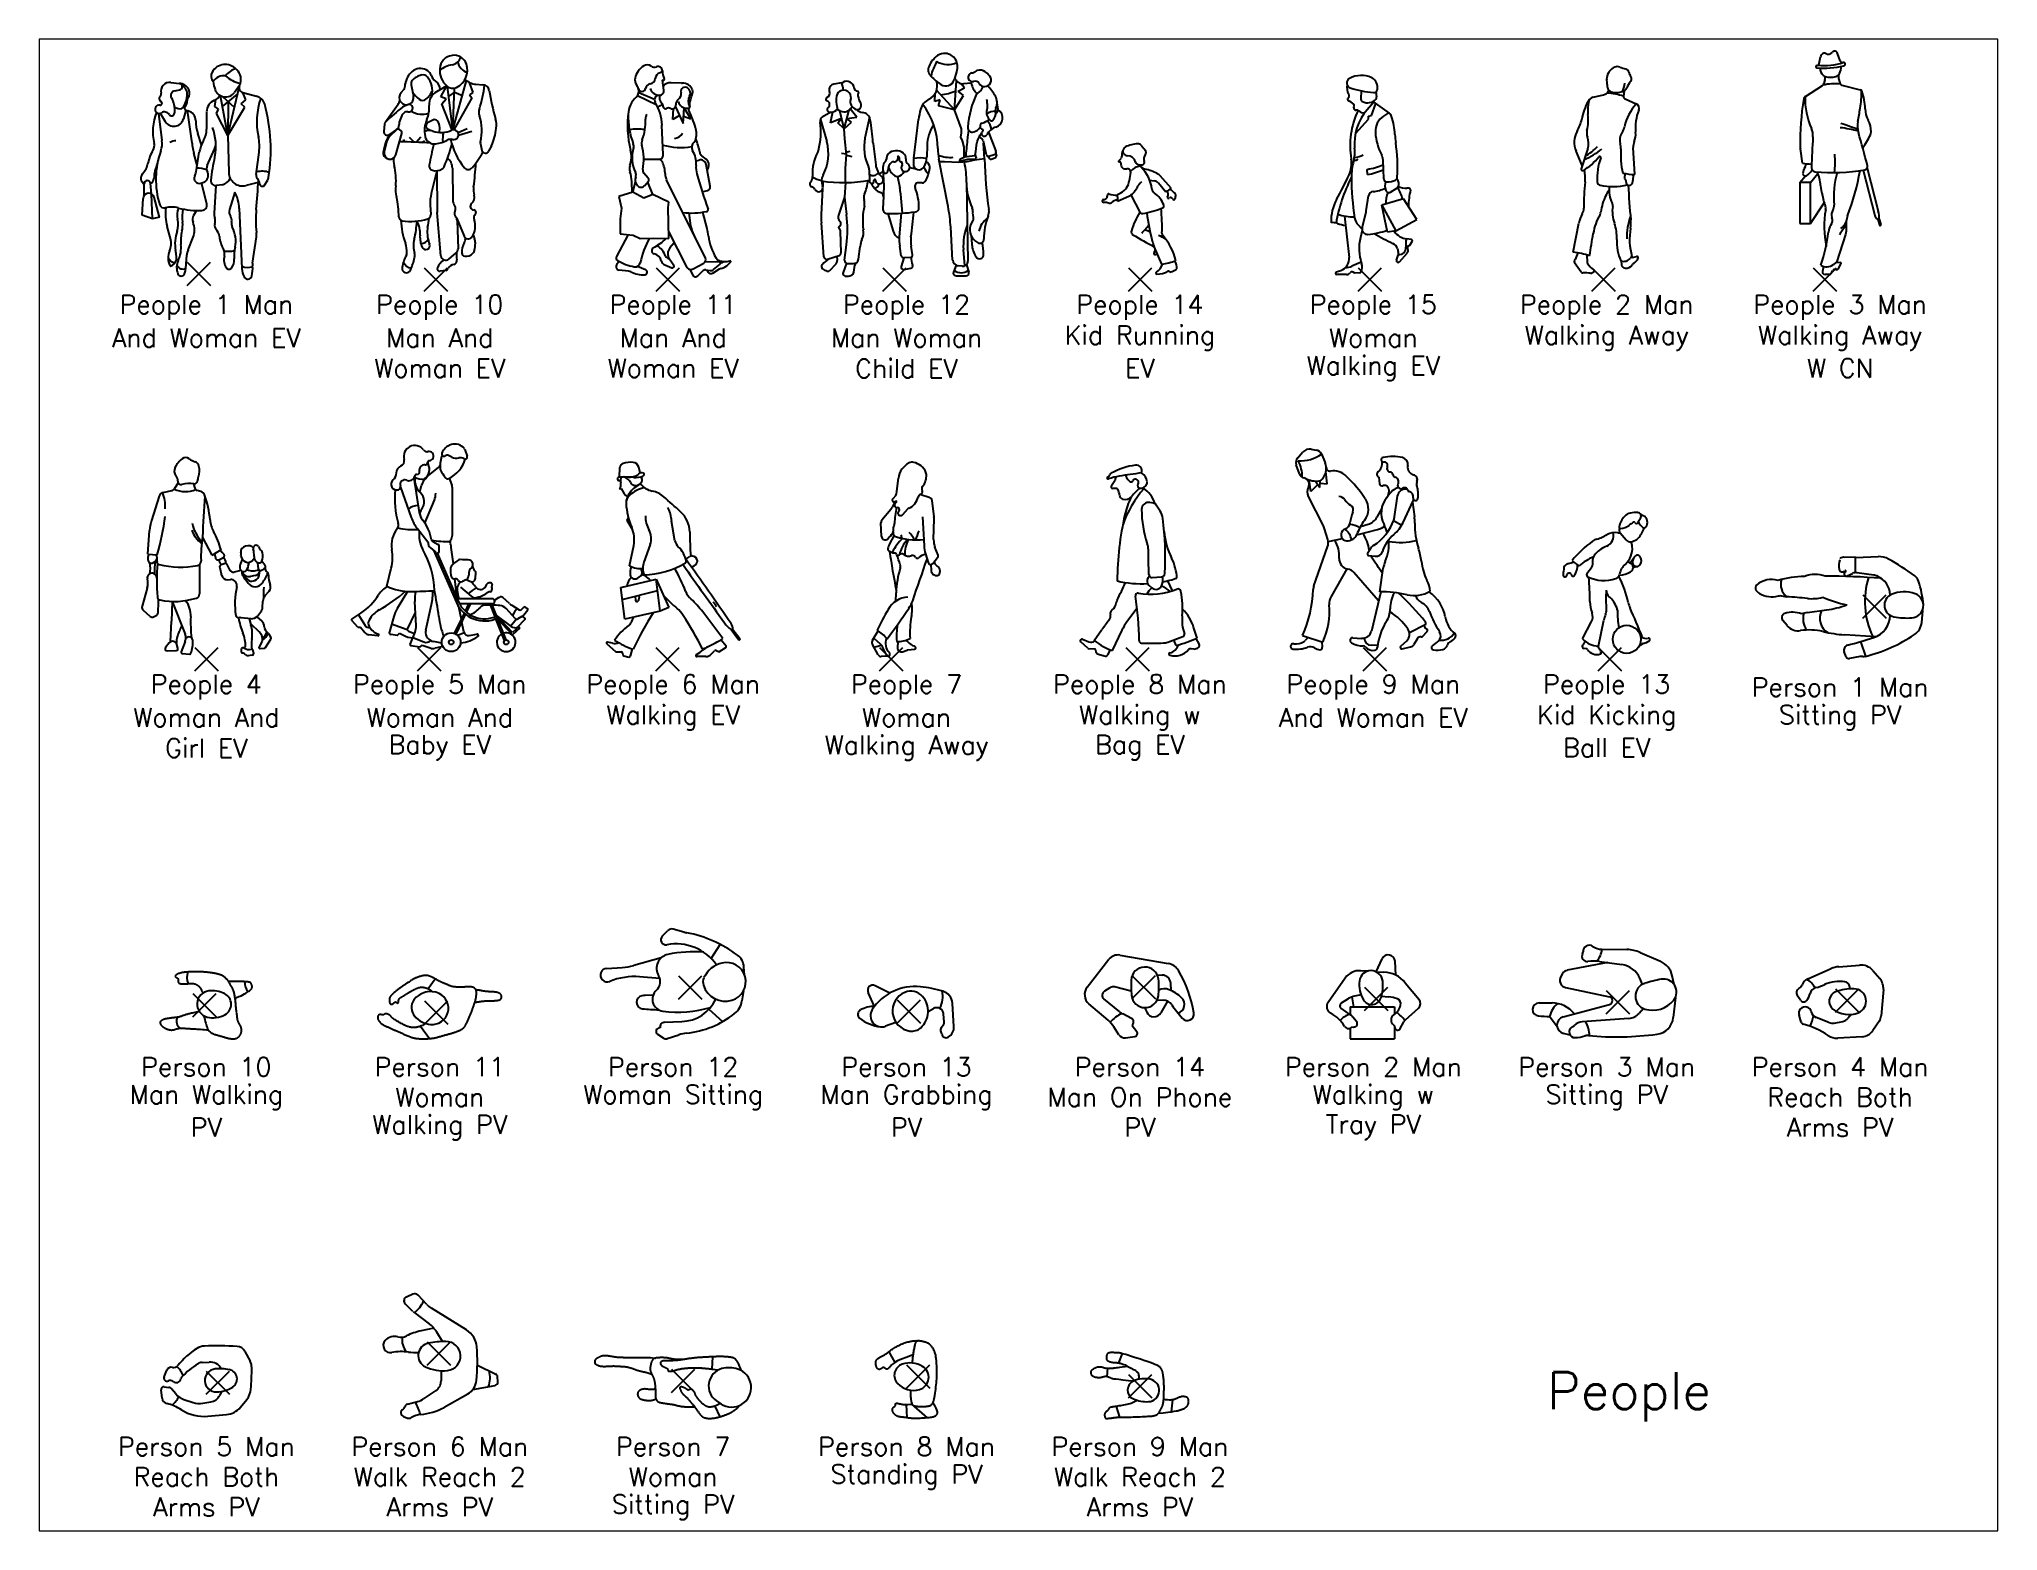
# Paper-space layout 'Layout1' of a CAD drawing. Header units: inches. Extents: x 1.05 to 9.45, y 0.8 to 7.2.
# The model-space entities are those that its viewports show. They can reach past a viewport. Long polylines and large blocks are cut down to what shows.
import ezdxf
from ezdxf.enums import TextEntityAlignment as Align

# ---------------------------------------------------------------- set-up
doc = ezdxf.new("R2010")
doc.units = ezdxf.units.IN
doc.header["$MEASUREMENT"] = 0
doc.layers.add('Block origin', color=7, linetype='Continuous')
doc.layers.add('Text', color=6, linetype='Continuous')
doc.styles.add('ATTR', font='romans.shx', dxfattribs={"width": 0.8, "height": 1.735066})
doc.styles.add('blk_label', font='romans.shx')

psp = doc.layouts.get("Layout1")

msp = doc.modelspace()

# ---------------------------------------------------------------- texts
at = {"layer": 'Text', "style": 'blk_label'}
for s, height, p in [('People 1 Man', 6.0379, (0, -9.06)), ('People 10', 6.038, (75.47, -9.06)), ('People 11', 6.038, (150.95, -9.06)), ('People 12', 6.038, (226.42, -9.06)), ('People 14', 6.038, (301.9, -9.06)), ('People 15', 6.038, (377.37, -9.06)), ('People 2 Man', 6.0379, (452.84, -9.06)), ('People 3 Man', 6.0379, (528.32, -9.06)), ('And Woman EV', 6.0379, (0, -18.84)), ('Man And', 6.038, (75.47, -18.84)), ('Man And', 6.038, (150.95, -18.84)), ('Man Woman', 6.038, (226.42, -18.84)), ('Kid Running', 6.0379, (301.9, -18.84)), ('Woman', 6.038, (377.37, -18.84)), ('Walking Away', 6.0379, (452.84, -18.84)), ('Walking Away', 6.0379, (528.32, -18.84)), ('Walking EV', 6.038, (377.37, -28.62)), ('Woman EV', 6.038, (75.47, -28.62)), ('Woman EV', 6.038, (150.95, -28.62)), ('Child EV', 6.038, (226.42, -28.62)), ('EV', 6.038, (301.9, -28.62)), ('W CN', 6.038, (528.32, -28.62)), ('People 4', 6.038, (0, -131.88)), ('People 5 Man', 6.0379, (75.47, -131.88)), ('People 6 Man', 6.0379, (150.95, -131.88)), ('People 7', 6.038, (226.42, -131.88)), ('People 8 Man', 6.0379, (301.9, -131.88)), ('People 9 Man', 6.0379, (377.37, -131.88)), ('People 13', 6.038, (452.84, -131.88)), ('Person 1 Man', 6.0379, (528.32, -131.88)), ('Woman And', 6.038, (0, -141.66)), ('Woman And', 6.038, (75.47, -141.66)), ('Walking EV', 6.038, (150.95, -141.66)), ('Woman', 6.038, (226.42, -141.66)), ('Walking w', 6.038, (301.9, -141.66)), ('And Woman EV', 6.0379, (377.37, -141.66)), ('Kid Kicking', 6.0379, (452.84, -141.66)), ('Sitting PV', 6.038, (528.32, -141.66)), ('Girl EV', 6.038, (0, -151.44)), ('Baby EV', 6.038, (75.47, -151.44)), ('Walking Away', 6.0379, (226.42, -151.44)), ('Bag EV', 6.038, (301.9, -151.44)), ('Ball EV', 6.038, (452.84, -151.44)), ('Person 10', 6.038, (0, -254.7)), ('Person 11', 6.038, (75.47, -254.7)), ('Person 12', 6.038, (150.95, -254.7)), ('Person 13', 6.038, (226.42, -254.7)), ('Person 14', 6.038, (301.9, -254.7)), ('Person 2 Man', 6.0379, (377.37, -254.7)), ('Person 3 Man', 6.0379, (452.84, -254.7)), ('Person 4 Man', 6.0379, (528.32, -254.7)), ('Man Walking', 6.0379, (0, -264.48)), ('Woman', 6.038, (75.47, -264.48)), ('Woman Sitting', 6.0379, (150.95, -264.48)), ('Man Grabbing', 6.0379, (226.42, -264.48)), ('Man On Phone', 6.0379, (301.9, -264.48)), ('Walking w', 6.038, (377.37, -264.48)), ('Sitting PV', 6.038, (452.84, -264.48)), ('Reach Both', 6.038, (528.32, -264.48)), ('PV', 6.038, (0, -274.26)), ('Walking PV', 6.038, (75.47, -274.26)), ('PV', 6.038, (226.42, -274.26)), ('PV', 6.038, (301.9, -274.26)), ('Tray PV', 6.038, (377.37, -274.26)), ('Arms PV', 6.038, (528.32, -274.26)), ('People', 12, (460.13, -361.44)), ('Person 5 Man', 6.0379, (0, -377.52)), ('Person 6 Man', 6.0379, (75.47, -377.52)), ('Person 7', 6.038, (150.95, -377.52)), ('Person 8 Man', 6.0379, (226.42, -377.52)), ('Person 9 Man', 6.0379, (301.9, -377.52)), ('Reach Both', 6.038, (0, -387.3)), ('Walk Reach 2', 6.0379, (75.47, -387.3)), ('Woman', 6.038, (150.95, -387.3)), ('Standing PV', 6.0379, (226.42, -387.3)), ('Walk Reach 2', 6.0379, (301.9, -387.3)), ('Arms PV', 6.038, (0, -397.09)), ('Arms PV', 6.038, (75.47, -397.09)), ('Sitting PV', 6.038, (150.95, -397.09)), ('Arms PV', 6.038, (301.9, -397.09))]:
    msp.add_text(s, height=height, dxfattribs=at).set_placement(p, align=Align.MIDDLE)

# ---------------------------------------------------------------- blocks, each defined once
blk = doc.blocks.new('People 1 Man And Woman EV')
for p, q in [((8.47, 67.76), (8.47, 67.76)), ((-9.09, 61.94), (-6.34, 61.64)), ((-7.73, 59.26), (-6.28, 59.5)), ((9.36, 44.76), (7.02, 57.62)), ((7.6, 57.4), (11.46, 53.79)), ((7.66, 54.1), (12.48, 58.18)), ((9.36, 44.76), (12.96, 60.25)), ((13.12, 60.94), (11.48, 58.72)), ((14.16, 58.66), (18.62, 57.48)), ((15.15, 56.35), (14.23, 58.65)), ((-13.06, 51.94), (-11.95, 43.16)), ((-12.5, 51.97), (-10.89, 49.3)), ((-8.93, 56.92), (-8.31, 55.68)), ((-7.91, 53.83), (-7.95, 52.04)), ((-7.9, 53.89), (-6.7, 53.46)), ((-4.26, 52.95), (-5.03, 50.11)), ((-4.17, 52.92), (-3.54, 52.75)), ((-3.77, 52.82), (-2.41, 43.08)), ((2.48, 52.37), (2.47, 46.77)), ((5.18, 54.16), (5.47, 56.37)), ((6.31, 53.32), (5.18, 54.16)), ((5.72, 51.84), (6.31, 53.32)), ((9.36, 44.76), (5.72, 51.84)), ((9.48, 55.64), (9.36, 44.76)), ((9.36, 44.76), (14.85, 53.92)), ((13.66, 55), (15.15, 56.35)), ((14.85, 53.92), (13.66, 55)), ((0.81, 41.76), (-0.39, 45.46)), ((9.36, 44.76), (9.64, 32.85)), ((-0.6, 35.02), (-1.61, 39.04)), ((-0.94, 32.99), (0.12, 39.33)), ((2.66, 35.05), (5.05, 40.39)), ((18.53, 32.18), (19.46, 39.4)), ((-17.73, 25.35), (-17.69, 29.21)), ((-15.31, 25.82), (-15.7, 29.31)), ((-15, 17.82), (-15.31, 25.82)), ((0.61, 29.39), (1.54, 29.72)), ((2.53, 22.63), (0.81, 29.46)), ((5.46, 28.54), (4.88, 19.61)), ((7.48, 28.84), (5.67, 28.56)), ((11.6, 26.45), (9.9, 20.8)), ((19.18, 29.6), (15.26, 28.6)), ((21.23, 28.73), (22.18, 30.24)), ((-18.37, 19.05), (-18.07, 24.39)), ((-15, 17.82), (-18.37, 19.05)), ((-12.8, 18.4), (-14.53, 24.77)), ((-0.79, 20.48), (-1.74, 18.94)), ((13.02, 21.21), (13.91, 1.74)), ((-12.8, 18.4), (-15, 17.82)), ((-9.19, 11.44), (-10.29, 15.38)), ((-3.48, 7.83), (-1.9, 11.83)), ((17.35, 3.44), (18.58, 12.04))]:
    blk.add_line(p, q)
for centre, radius, start, end in [((6.52, 63.99), 2.61, 149.6605, 223.0914), ((8.52, 62.82), 4.92, 44.06516, 149.6605), ((8.1, 59.99), 4.13, 83.79842, 147.4479), ((13.54, 60.25), 6.3, 104.5278, 142.3965), ((15.44, 71.72), 10.28, 227.8947, 258.5683), ((13.78, 67.9), 2.38, 224.0652, 227.2955), ((9.16, 62.9), 4.42, 333.7022, 47.29554), ((-11.82, 56.73), 1.06, 132.2027, 243.7817), ((-13.17, 58.23), 0.96, 312.2027, 12.56751), ((-9.41, 59.06), 2.89, 83.68987, 192.5675), ((-7.46, 57.65), 1.64, 99.56451, 206.2318), ((-6.46, 60.57), 1.08, 279.5645, 83.68987), ((-6.5, 58.08), 3.56, 25.35375, 87.50646), ((-6.9, 58.13), 3.11, 353.6823, 61.58505), ((-15.83, 59.12), 12.09, 336.6577, 353.6823), ((-5.6, 58.5), 2.58, 321.7671, 25.35375), ((14.29, 63), 9.7, 184.6555, 200.4538), ((3.84, 59.2), 3.27, 291.7508, 333.652), ((8.58, 60.87), 3.61, 200.4538, 323.4399), ((14.57, 60.22), 1.61, 153.7022, 255.186), ((17.67, 53.88), 3.73, 15.21337, 75.18607), ((1.92, 45.98), 16.83, 158.1997, 192.9045), ((-12.85, 53.26), 1.34, 81.60797, 302.5532), ((-12.56, 55.21), 0.632, 261.608, 63.7817), ((-11.18, 50.65), 1.76, 31.49907, 122.5532), ((-8.88, 52.06), 0.934, 211.4991, 358.6484), ((-11.88, 53.92), 3.97, 358.6484, 26.23178), ((-6.17, 54.95), 1.57, 250.6513, 336.6577), ((-3.97, 53.64), 0.746, 134.4068, 254.887), ((-6.02, 55.74), 2.19, 314.4068, 6.0349), ((-2.57, 56.11), 1.29, 141.7671, 186.0349), ((-4.4, 49.52), 3.35, 0.54875, 75.1585), ((6.57, 52.37), 4.09, 111.7508, 179.9447), ((41.62, 49.29), 22.92, 160.857, 192.412), ((-33.12, 40.07), 56.36, 350.9257, 15.21337), ((-8.13, 50.96), 3.21, 211.0972, 344.735), ((12.66, 49.68), 13.71, 180.5488, 197.9376), ((-4.74, 46.78), 7.21, 329.9585, 359.9447), ((-12.01, 41.41), 17.47, 348.7716, 19.79192), ((5.1, 41.25), 14.48, 352.6343, 12.41203), ((-3.97, 33.38), 12.75, 148.4972, 168.8363), ((-17.33, 41.57), 2.92, 328.4972, 12.90451), ((13.34, 30.6), 27.27, 160.1872, 197.583), ((-19.05, 42.26), 7.15, 340.1872, 7.16376), ((-7.62, 39.91), 3.12, 86.76449, 124.0677), ((35.33, 48.37), 38.1, 187.9737, 194.1746), ((11.44, 37.43), 11.47, 149.9584, 170.4643), ((-1.75, 43.43), 7.45, 335.8818, 345.625), ((-8.85, 40.79), 14.26, 347.6185, 348.7716), ((-16.68, 30.98), 2.12, 137.1431, 241.2442), ((-23.4, 37.22), 7.06, 317.1431, 348.8363), ((0.23, 30.05), 14.82, 157.3655, 176.8421), ((-5.51, 33.76), 4.64, 332.8936, 350.4643), ((-0.39, 26.22), 7.98, 68.83665, 92.48222), ((0.77, 31.84), 2.25, 289.8502, 28.96384), ((4.82, 34.08), 2.36, 155.8818, 208.9638), ((78.51, 21.61), 75.19, 167.6185, 173.3371), ((14.14, 32.95), 4.5, 181.3615, 284.4306), ((20.45, 31.93), 1.93, 172.6343, 223.0488), ((20.36, 25.67), 7.53, 71.34217, 103.2095), ((-16.27, 24.3), 1.8, 15.26099, 176.8765), ((-16.7, 29.2), 0.999, 6.46465, 179.4259), ((-16.68, 30.98), 2.12, 298.0249, 356.8421), ((0.06, 30.91), 1.62, 152.8936, 289.8502), ((5.43, 30.15), 1.6, 173.3371, 278.8716), ((6.93, 32.33), 3.53, 278.8716, 335.5887), ((1.13, 20.81), 11.89, 1.90202, 28.2691), ((-352.12, 53.06), 372.04, 355.0369, 356.503), ((17.39, 29.08), 2.24, 2.10346, 43.04886), ((20.5, 29.19), 0.864, 182.1034, 327.9033), ((20.05, 31.58), 2.51, 327.9033, 350.9257), ((-11.25, 22.81), 1.48, 197.583, 283.766), ((-8.84, 12.98), 8.64, 74.79686, 103.766), ((3.79, 19.33), 14.63, 171.7882, 195.6622), ((-1.87, 19.04), 5.24, 154.2789, 195.7186), ((-0.28, 44.46), 23.99, 254.7968, 272.9699), ((7.75, 18.42), 13.17, 168.8051, 187.1744), ((0.87, 22.21), 1.71, 272.9699, 14.17464), ((8.45, 19.38), 3.57, 176.315, 200.2948), ((12.31, 20.07), 2.52, 163.1817, 215.0522), ((56.55, 17.58), 38.17, 175.037, 186.2271), ((4.6, 9.73), 12.35, 160.5028, 190.2916), ((-12.92, 15.93), 6.24, 340.5028, 15.71862), ((6.27, 10.8), 12.14, 165.867, 185.8852), ((-13.41, 15.76), 8.15, 345.8671, 7.17445), ((0.36, 17.65), 2.46, 148.4244, 202.0211), ((-8.04, 14.25), 6.6, 338.4745, 22.02106), ((6.65, 15.6), 1.59, 162.1957, 223.8974), ((2.14, 17.05), 3.15, 342.1957, 20.29483), ((2.61, 11.71), 4.02, 5.8865, 43.89737), ((8.58, 17.46), 2.03, 346.1648, 35.0522), ((13.05, 16.35), 2.57, 166.1648, 207.7697), ((2.21, 10.65), 9.68, 347.8867, 27.76974), ((13.07, 12.83), 5.57, 351.8658, 6.22706), ((-4.5, 5.13), 5.48, 155.5877, 205.9534), ((-14.88, 9.84), 5.91, 335.5877, 15.6622), ((-42.52, 1.17), 35.54, 7.43419, 10.29165), ((-15.66, 8.54), 9.9, 334.5018, 5.88517), ((5.1, 4.44), 9.23, 158.4745, 183.5381), ((16.88, 13.18), 10.33, 185.8865, 209.7457), ((5.26, 6.54), 3.06, 344.9715, 29.7457), ((9.47, 14.89), 7.6, 260.3463, 285.4326), ((24.69, 5.82), 13.31, 167.8867, 184.1323), ((-7.1, 6.91), 3.37, 210.8432, 258.2488), ((-9.11, 2.89), 0.358, 205.9534, 297.4012), ((-10.39, 5.37), 3.15, 297.4012, 7.43419), ((-2.04, 2.05), 5.18, 154.5018, 203.5806), ((-5.2, 3.75), 2.18, 205.4056, 296.7841), ((-5.75, 0.43), 1.14, 203.5806, 339.1792), ((-13.3, 3.3), 9.21, 339.1792, 3.5381), ((12.68, 4.55), 4.62, 164.9715, 214.633), ((9.71, 2.5), 1.02, 214.633, 322.4055), ((7.06, 4.55), 4.37, 322.4055, 4.1323), ((15.83, 6.95), 4.86, 246.2224, 288.2358), ((20.56, 2.05), 6.65, 182.6261, 207.1679), ((7.83, 1.68), 9.55, 345.4585, 5.48558), ((20.91, 2.93), 3.6, 171.8658, 185.4856), ((15.8, -0.39), 1.31, 207.1679, 345.4585)]:
    blk.add_arc(centre, radius, start, end)
at = {"style": 'ATTR', "width": 0.8, "flags": 9}
blk.add_attdef('ESTCODE', (0, 0), '', height=0.0174, dxfattribs=at)
blk = doc.blocks.new('People 10 Man And Woman EV')
for p, q in [((5.5, 48.41), (9.88, 64.38)), ((10.74, 63.8), (11.94, 60.47)), ((-10.33, 61.5), (-11.3, 60.38)), ((-8, 63), (-7.27, 59.31)), ((3.52, 62.65), (0.17, 60.78)), ((1.58, 59.12), (3.56, 62.62)), ((3.36, 58.41), (1.58, 59.12)), ((1.94, 56.85), (3.36, 58.41)), ((5.5, 48.41), (3.75, 62.46)), ((5.98, 60.61), (4.15, 59.28)), ((5.5, 48.41), (6.03, 61.96)), ((11.62, 58.75), (5.74, 48.43)), ((5.98, 60.61), (8.56, 59.58)), ((11.94, 60.47), (10.8, 59.71)), ((10.8, 59.71), (11.62, 58.75)), ((12.9, 63.19), (15.21, 63.03)), ((-16.32, 50.98), (-12.25, 56.69)), ((-9.2, 56.53), (-10.39, 56.02)), ((5.24, 48.36), (1.94, 56.85)), ((-16.62, 50.27), (-16.84, 47.84)), ((-15.15, 46.85), (-12.7, 48.52)), ((-13.9, 47.7), (-15.07, 46.55)), ((-12.74, 48.48), (-14.88, 46.36)), ((-12.92, 40.38), (-11.03, 47.26)), ((-11.84, 48.51), (-11.25, 48)), ((-10.06, 44.56), (-10.47, 45.29)), ((-7.08, 44.46), (-8.6, 45.94)), ((-6.38, 44.43), (-4.9, 46.14)), ((-4.41, 44.32), (-3.64, 44.91)), ((1.12, 47.59), (1.21, 49.04)), ((7.14, 47.52), (10.11, 48.83)), ((7.29, 46.74), (11.66, 47.96)), ((-16.37, 39.57), (-15.88, 39.25)), ((-14.82, 38.94), (-14.82, 38.94)), ((14.38, 43.88), (14.89, 41.8)), ((18, 43.29), (17.04, 41.52)), ((0.32, 35.22), (-1.5, 27.8)), ((0.32, 35.22), (0.4, 22.16)), ((5.31, 36.04), (5.48, 25.57)), ((-1.85, 24.17), (-1.67, 21.02)), ((1.62, 7.7), (0.43, 21.67)), ((6.71, 19.78), (9.13, 14.03)), ((6.85, 19.15), (7.14, 9.93)), ((12.04, 14.49), (12.5, 13.14)), ((4.19, 6.64), (6.57, 8.66)), ((12.65, 12.04), (12.51, 9.75)), ((3.19, 2.95), (1.34, 2.67))]:
    blk.add_line(p, q)
for centre, radius, start, end in [((5.89, 67.89), 4.66, 98.49222, 176.1497), ((5.83, 68.29), 4.26, 19.44074, 98.49222), ((4.45, 73.15), 3.75, 281.8263, 341.301), ((4.1, 67.68), 6.08, 295.2028, 19.44074), ((11.45, 71.29), 4.47, 190.8712, 253.1629), ((-17.6, 63.93), 7.75, 344.4842, 356.6226), ((-6.96, 63.3), 2.91, 168.706, 176.6226), ((-4.09, 62.73), 5.83, 122.9186, 168.706), ((-6.41, 63.32), 1.62, 140.4511, 191.2441), ((-3.48, 60.9), 5.42, 102.9743, 140.4511), ((-6.15, 65.9), 2.05, 121.0215, 122.9186), ((-5.02, 64.03), 4.24, 55.19739, 121.0215), ((-4.26, 64.27), 1.95, 39.39635, 102.9743), ((-8.22, 61.03), 7.07, 347.2069, 39.39635), ((-4.12, 65.33), 2.65, 16.56007, 55.19739), ((1.62, 67.04), 3.34, 196.5601, 237.3587), ((-2.01, 61.36), 3.41, 1.75047, 57.35874), ((7.38, 59.16), 10.55, 101.8263, 125.756), ((8.03, 67.75), 6.81, 176.1497, 228.9357), ((13.25, 68.49), 5.31, 224.3723, 266.2343), ((-14.92, 58.6), 3.28, 324.509, 349.2434), ((-9.54, 58.86), 2.32, 139.0585, 11.2441), ((-11.02, 62.11), 0.925, 319.0585, 344.4842), ((0.11, 65.48), 9.04, 212.2698, 232.2127), ((-4.34, 59.74), 1.78, 232.2127, 309.091), ((-7.53, 63.67), 6.84, 309.091, 338.8894), ((2.44, 56.72), 4.65, 119.2163, 184.396), ((5.46, 64.8), 2.9, 228.9357, 295.2028), ((-20.19, 66.44), 36.04, 341.804, 354.4407), ((15.07, 60.85), 2.19, 9.27807, 86.23428), ((100.92, 74.87), 84.79, 189.2781, 195.6417), ((-15.38, 50.16), 1.25, 133.1611, 174.792), ((44.4, -13.59), 88.64, 128.5043, 133.1611), ((-5.63, 49.6), 6.36, 137.1481, 177.8918), ((-9.66, 54.36), 1.81, 113.6751, 128.5043), ((-9.39, 53.08), 1.23, 74.05799, 137.1481), ((-8.72, 55.43), 1.21, 254.058, 113.6751), ((-4.53, 59.8), 6.32, 237.1502, 290.4114), ((5.48, 48.13), 9.18, 156.9386, 191.3474), ((-2.19, 49.73), 1.07, 118.5066, 236.9128), ((-12.06, 55.6), 9.89, 336.9387, 4.39596), ((110.21, -157.23), 236.59, 118.035, 118.5066), ((-0.45, 50.59), 1.15, 39.37015, 118.035), ((-2.21, 49.14), 3.43, 359.8934, 39.37015), ((17.36, 54.1), 3.49, 161.804, 199.092), ((0.36, 48.22), 14.5, 345.3496, 19.09187), ((11.58, 49.86), 7.98, 353.2363, 15.64172), ((17.45, 34.35), 35.16, 162.6359, 168.8566), ((-15.76, 47.75), 1.09, 174.792, 304.3238), ((17.45, 34.35), 34.89, 162.6359, 168.5271), ((-12.15, 43.61), 4.13, 134.7612, 162.6359), ((-12.15, 43.61), 3.87, 134.7612, 162.6359), ((-12.28, 48.02), 0.658, 48.80613, 134.7612), ((-13.64, 49.89), 1.66, 304.3238, 357.8918), ((-14.04, -113.01), 157.62, 85.52694, 89.17176), ((-11.73, 47.45), 0.723, 344.6461, 48.80613), ((-2.11, 45.04), 3.19, 70.3625, 119.6941), ((-0.52, 46.93), 3.05, 191.3474, 279.9631), ((9.11, 67.08), 21.77, 236.9128, 240.0818), ((1.71, 55.73), 8.16, 250.3625, 294.3038), ((-2.4, 57.62), 13.91, 279.9631, 295.6453), ((-0.3, 49.13), 1.51, 356.5273, 359.8934), ((11.54, 45.56), 9.37, 167.4833, 186.4962), ((4.85, 42.53), 2.84, 78.68348, 115.6453), ((26.39, 50.28), 22.23, 192.7839, 219.3667), ((5.71, 46.85), 1.58, 258.6835, 114.3038), ((15.72, 44.21), 1.38, 165.3496, 193.6721), ((-0.87, 51.33), 20.51, 336.9273, 353.2363), ((-15.54, 40.85), 1.53, 168.8566, 237.0972), ((-14.82, 40.9), 1.96, 168.5271, 344.6461), ((-8.27, 38.3), 5.43, 168.7304, 194.5776), ((87.93, 20.56), 91.61, 165.2502, 169.6335), ((-40.03, 55.15), 46.56, 336.3723, 345.8943), ((1.02, 35.97), 4.29, 0.94667, 50.57159), ((-7.23, 53), 25.33, 318.2277, 332.3361), ((16.02, 42.07), 1.16, 193.6721, 331.475), ((-31.89, 32.16), 18.98, 354.4054, 14.57763), ((-0.73, 36.77), 1.48, 169.6335, 253.6818), ((-0.04, 39.14), 3.94, 253.6818, 301.2034), ((1.18, 37.11), 1.57, 301.2034, 336.3723), ((10.45, 37.2), 1.62, 219.3667, 318.2277), ((-100.18, 44.8), 113.34, 352.4841, 356.3887), ((-2.15, 29.25), 10.91, 174.4054, 193.2902), ((-39.53, 20.42), 27.51, 359.6814, 13.29016), ((10.5, 24.84), 12.37, 166.1479, 183.1373), ((8.54, 25.63), 3.07, 180.9467, 215.9283), ((9.94, 26.55), 2.55, 308.8474, 16.42124), ((18.66, 29.12), 6.53, 172.4841, 196.4212), ((-10.77, 20.26), 1.25, 179.6814, 261.1071), ((14.07, 20.37), 25.44, 182.7712, 199.7099), ((-8.08, 37.45), 18.65, 261.1071, 286.894), ((-78.17, 30.5), 76.71, 349.7394, 352.0185), ((-3.07, 20.94), 1.4, 286.894, 3.13731), ((6.65, 22.2), 6.24, 180.3556, 184.8905), ((7.35, 21.31), 1.4, 149.3656, 224.3638), ((4.73, 22.86), 1.65, 329.3656, 35.92829), ((5.09, 19.1), 1.76, 1.81196, 44.36381), ((12.26, 23.67), 1.15, 128.8473, 266.9665), ((6.47, 17.3), 6.24, 325.6128, 20.29862), ((12.16, 21.72), 0.805, 313.2921, 86.9665), ((13.77, 20), 1.55, 133.292, 200.2986), ((1.23, 10.88), 8.52, 165.5643, 196.3358), ((-33.92, 19.92), 27.77, 345.5643, 357.8746), ((-12.56, 15.03), 7.47, 354.5309, 31.1522), ((2.27, 13.61), 7.43, 174.5309, 205.5552), ((-5.13, 14.71), 3.13, 274.6968, 326.6451), ((8.35, 15.42), 11.14, 175.0412, 200.9914), ((2.12, 15.96), 4.88, 169.7394, 175.0412), ((10.44, 14.58), 1.42, 202.8213, 325.6128), ((4.99, 14.1), 4.66, 332.9227, 351.7068), ((9.81, 12.21), 2.85, 356.5064, 18.97698), ((3.09, 1.23), 14.29, 152.3548, 169.3002), ((-17.92, 8.91), 8.54, 357.3225, 19.70993), ((-10.95, 8.58), 1.57, 332.3548, 357.3225), ((-26.84, 11.45), 20.4, 335.6276, 347.7615), ((-9.59, 7.71), 2.75, 347.7615, 16.33578), ((-3.26, 10.97), 1.3, 205.5552, 20.99136), ((5.78, 1.53), 5.77, 123.0782, 157.0383), ((3.18, 7.84), 1.57, 184.8905, 310.2623), ((5.47, 6.16), 1.29, 283.4657, 9.72763), ((5.54, 9.88), 1.6, 310.2623, 1.81196), ((14.55, 7.72), 7.93, 172.3468, 189.7276), ((15.35, 8.8), 6.98, 152.9227, 182.3248), ((9.42, 8.56), 1.03, 182.3248, 262.9638), ((9.68, 10.68), 3.16, 262.9638, 316.2061), ((10.52, 9.87), 2, 316.2061, 356.5064), ((-9.55, 3.62), 1.42, 169.3002, 335.6276), ((-7.57, 6.86), 3.15, 202.1207, 263.0715), ((1.21, 3.47), 0.813, 157.0383, 278.8908), ((3.02, 4.02), 1.08, 278.8908, 332.0665), ((6.41, 2.23), 2.75, 103.4657, 152.0665)]:
    blk.add_arc(centre, radius, start, end)
at = {"style": 'ATTR', "width": 0.8, "flags": 9}
blk.add_attdef('ESTCODE', (0, 0), '', height=0.0181, dxfattribs=at)
blk = doc.blocks.new('People 11 Man And Woman EV')
for p, q in [((-1.75, 67.15), (-2.49, 66.91)), ((-1.22, 61.23), (-1.67, 64.45)), ((4.45, 63.54), (1.08, 63.65)), ((-9.73, 59.52), (-3.56, 56.46)), ((-4.27, 58.19), (-9.39, 60.38)), ((1.7, 51.8), (1.89, 55.29)), ((3.81, 53.06), (1.7, 51.8)), ((2.55, 55.91), (4.94, 50.51)), ((4.94, 50.51), (5.32, 55.57)), ((5.11, 52.81), (7.52, 51.94)), ((7.52, 51.94), (5.32, 55.57)), ((-1.46, 40.29), (-1.86, 49.9)), ((-11.5, 38.89), (-11.79, 38.89)), ((-7.74, 38.89), (-2.81, 38.89)), ((9.15, 38.43), (10.12, 38.66)), ((12.43, 38.92), (11.01, 40.02)), ((-11.52, 28.19), (-11.63, 31.71)), ((-6.3, 32.79), (-7.77, 34.45)), ((-7.45, 30.41), (-6.3, 31.7)), ((12.18, 6.95), (-0.43, 32.3)), ((13.76, 30.16), (12.41, 37.18)), ((12.78, 35.26), (13.14, 36.09)), ((-11.24, 28.27), (-15.78, 26.88)), ((-15.78, 26.88), (-15, 23.12)), ((-11.24, 28.27), (-10.45, 31.61)), ((-7.72, 26.27), (-11.24, 28.27)), ((-4.86, 27.54), (-7.72, 26.27)), ((-4.86, 27.54), (-6.49, 31.5)), ((0.34, 25.04), (-4.86, 27.54)), ((11.17, 28.36), (12.89, 28.79)), ((-15, 23.12), (-15.41, 19.6)), ((-15.41, 19.6), (-15.41, 14.74)), ((0.13, 23.28), (0.34, 25.04)), ((0.34, 13.27), (0.13, 23.28)), ((6.78, 21.53), (7.41, 17.39)), ((12.71, 16.52), (11.33, 21.8)), ((-12.84, 14.51), (-16.6, 7.41)), ((-15.41, 14.74), (-11.2, 14.37)), ((-11.2, 14.37), (-8.91, 13.31)), ((-8.91, 13.31), (-4.61, 13.39)), ((-4.61, 13.39), (0.34, 13.27)), ((0.29, 15.48), (6.03, 4.12)), ((9.06, 13.21), (7.8, 16.06)), ((1.96, 4.57), (0.51, 6.72)), ((2.1, 11.91), (0.7, 10.25)), ((-15.69, 5.83), (-16.43, 4.97)), ((-12.65, 2.71), (-15.69, 3.06)), ((-9.76, 4.28), (-7.18, 3.19)), ((-0.99, 4.79), (1.35, 3.82)), ((7.15, 3.28), (8.14, 1.42)), ((8.21, 3.44), (11.66, 5.3)), ((9.71, 1.18), (11.31, 2.79)), ((16.7, 5.59), (12.08, 5.68)), ((12.28, 3.11), (13.74, 2.9)), ((12.62, 3.06), (13.04, 2.32)), ((16.65, 3.31), (14.49, 1.96)), ((14.84, 3.21), (16.93, 4.97)), ((19.59, 4.89), (20.31, 5.58))]:
    blk.add_line(p, q)
for centre, radius, start, end in [((-8, 64.56), 2.64, 167.1336, 216.591), ((-4.41, 63.74), 6.32, 121.4684, 167.1336), ((-6.62, 67.35), 2.09, 54.45132, 121.4684), ((-5.98, 65.23), 1.96, 278.6894, 353.6953), ((-4.34, 70.55), 1.83, 234.4513, 291.9648), ((-1.78, 64.76), 2.26, 108.1457, 173.6953), ((-3.13, 67.56), 1.39, 356.5121, 111.9648), ((2.46, 67.22), 4.21, 176.512, 211.9116), ((-1.58, 64.46), 0.0854, 62.13918, 187.8858), ((-1.39, 64.82), 0.325, 242.1392, 31.91163), ((0.98, 60.43), 3.22, 88.17514, 137.9412), ((4.56, 67.12), 3.57, 268.1751, 272.0051), ((4.81, 60.1), 3.45, 20.583, 92.0051), ((-5.06, 53.23), 7.72, 131.4368, 178.526), ((-11.78, 60.85), 2.44, 311.4368, 20.39511), ((-13.23, 60.68), 3.87, 15.64116, 36.59102), ((-8.34, 62.05), 1.2, 195.6412, 350.1193), ((-5.42, 61.54), 1.77, 98.68944, 170.1194), ((-2.72, 62.75), 3.13, 197.7918, 273.2043), ((-2.79, 58.13), 1.48, 89.18528, 210.4228), ((-17.96, 49.22), 16.12, 2.40555, 30.4228), ((-0.23, 58.85), 2.49, 162.0392, 226.0699), ((-2.63, 61.03), 1.42, 273.2043, 7.88578), ((-3.12, 55.84), 1.68, 2.64996, 46.0699), ((4.45, 56.79), 1.82, 125.1267, 187.781), ((6.34, 58.57), 3.16, 198.606, 270.1498), ((2.12, 60.1), 2.22, 305.1267, 11.40791), ((5.67, 60.81), 1.4, 58.14745, 191.4079), ((5.36, 60.32), 1.98, 329.2766, 58.14745), ((9.77, 57.7), 3.15, 149.2766, 210.5054), ((10.8, 56.6), 3.75, 157.0305, 189.8951), ((2.63, 60.06), 5.14, 337.0305, 354.4776), ((8.72, 59.47), 0.986, 146.8188, 174.4776), ((6.69, 60.8), 1.44, 326.8188, 20.583), ((19.81, 49.85), 32.82, 172.2436, 194.0328), ((12.04, 52.79), 24.83, 178.526, 200.9991), ((-24.21, 51.11), 17.03, 339.0737, 2.67159), ((-4.82, 52.02), 2.39, 144.6167, 182.6716), ((-0.42, 53.13), 3.72, 109.1651, 137.7081), ((-0.73, 55.95), 0.711, 182.65, 299.4712), ((0.3, 54.13), 1.39, 62.18848, 119.4712), ((1.49, 56.38), 1.16, 242.1885, 7.78088), ((6.35, 56.8), 1.39, 270.1498, 297.5997), ((7.37, 55.03), 0.645, 129.6274, 206.6062), ((-21.43, 40.61), 31.57, 15.80662, 26.60615), ((6.67, 55.88), 0.449, 309.6274, 30.50543), ((-9.69, 35.19), 13.49, 80.16319, 101.5412), ((-5.99, 44.15), 2.48, 159.0737, 195.7487), ((2.09, 48.6), 2.94, 271.6072, 334.6868), ((9.87, 42.78), 2.14, 129.1725, 211.7423), ((7.7, 45.45), 1.3, 309.1725, 340.7286), ((2.88, 47.14), 6.41, 340.7286, 18.88313), ((-9.9, 37.73), 20.53, 9.59328, 22.33534), ((-20.8, 39.7), 9.04, 341.8043, 14.03283), ((-0.24, 39.48), 11.28, 163.9188, 205.3884), ((-13.04, 43.17), 2.04, 343.9188, 20.9991), ((-24.63, 38.89), 16.89, 348.6905, 15.74873), ((-2.81, 40.23), 1.35, 270, 2.40555), ((-3.34, 37.05), 1.91, 19.47612, 73.8266), ((4.22, 65.51), 22.79, 255.2144, 278.8845), ((1.59, 37.66), 7.6, 354.4082, 31.7423), ((10.56, 36.82), 1.88, 10.9325, 103.3578), ((12.12, 41.45), 1.81, 189.5933, 232.1681), ((10.98, 37.05), 2.36, 336.1628, 52.16811), ((-9.2, 35.89), 3.16, 161.8043, 198.4702), ((-22.84, 31.33), 11.21, 1.91979, 18.4702), ((-7.71, 32.28), 2.83, 160.0953, 221.402), ((-12.07, 33.86), 1.82, 340.0952, 25.3884), ((-6.79, 35.32), 1.31, 168.6905, 221.4353), ((-6.91, 32.25), 0.818, 318.462, 41.43531), ((-14.91, 32.96), 14.18, 2.09064, 19.47612), ((2.14, 33.58), 2.87, 182.0906, 206.45), ((16.51, 36.2), 7.39, 174.4082, 196.0871), ((210.73, 92.21), 209.53, 196.0871, 199.3533), ((-8.64, 31.46), 1.59, 221.402, 318.462), ((12.6, 29.93), 1.18, 283.9736, 10.9325), ((7.77, 43.54), 22.03, 262.3447, 282.7786), ((12.52, 22.59), 0.553, 282.7786, 19.35334), ((18.1, -0.09), 27.53, 150.7488, 168.4281), ((-11.96, 24.88), 16.31, 296.795, 314.6942), ((12.61, 18.19), 5.26, 188.743, 203.8565), ((-6.92, 11.4), 20.29, 7.45821, 14.6128), ((31.76, 16.46), 18.73, 187.4582, 210.5728), ((-15.76, 6.96), 0.957, 152.1216, 239.868), ((-4.11, 9.35), 1.09, 116.795, 257.1563), ((-5.03, 5.32), 3.04, 13.92698, 77.15628), ((-7.58, 4.9), 7.4, 21.13442, 55.49852), ((0.55, 8.05), 1.32, 201.1344, 268.0057), ((2.95, 8.36), 2.94, 139.8801, 213.9535), ((11.07, 6.39), 1.24, 298.4, 26.44988), ((17.25, 7.89), 1.88, 210.5728, 253.8408), ((-15.55, 4.21), 1.16, 139.3388, 263.519), ((-7.77, 20.72), 16.87, 239.868, 259.6243), ((-12.86, 0.85), 1.87, 61.25686, 83.51901), ((-8.09, 9.55), 8.05, 241.257, 274.6279), ((-10.51, 5.77), 1.67, 259.6243, 348.4281), ((-7.51, 2.39), 0.865, 274.6279, 67.20478), ((-0.29, 6.49), 1.84, 193.927, 247.6183), ((1.54, 4.29), 0.502, 247.6183, 33.95348), ((7.45, 4.84), 1.6, 206.7898, 298.4), ((9.01, 1.88), 0.987, 208.0532, 315.0533), ((12.12, 1.98), 1.14, 81.70902, 135.0533), ((13.94, 2.94), 1.04, 209.7319, 302.0536), ((13.94, 4.27), 1.39, 261.709, 310.0571), ((17.88, 1.35), 2.31, 105.0585, 122.0536), ((16.7, 5.24), 0.354, 310.0571, 88.95815), ((18.59, 12.5), 6.67, 253.8408, 282.9687), ((17, 8.19), 2.73, 269.3984, 300.1646), ((15.89, 8.74), 5.34, 285.0585, 313.8654), ((20.14, 5.76), 0.246, 313.8654, 102.9687)]:
    blk.add_arc(centre, radius, start, end)
at = {"style": 'ATTR', "width": 0.8, "flags": 9}
blk.add_attdef('ESTCODE', (0, 0), '', height=0.0174, dxfattribs=at)
blk = doc.blocks.new('People 12 Man Woman Child EV')
for p, q in [((-17.08, 63.62), (-19.58, 63.24)), ((20.08, 67.17), (19.26, 64.56)), ((19.38, 54.91), (20.07, 64.25)), ((22.7, 62.02), (21.47, 63.41)), ((24.85, 63.49), (22.29, 63.34)), ((13.01, 57.64), (13.2, 60.3)), ((14.83, 58.11), (13.01, 57.64)), ((19.38, 54.91), (13.62, 61.24)), ((14.24, 56.16), (14.83, 58.11)), ((19.38, 54.91), (22.3, 59.59)), ((20.57, 60.91), (22.7, 62.02)), ((22.3, 59.59), (20.57, 60.91)), ((33.56, 54.96), (33.12, 57.87)), ((-23.97, 51.74), (-21.9, 44.64)), ((-20.54, 54.19), (-23.33, 52.5)), ((-20.64, 50.71), (-19.96, 54.28)), ((-17.09, 52.14), (-20.64, 50.71)), ((-18.3, 50.73), (-17.09, 52.14)), ((-16.24, 48.8), (-18.3, 50.73)), ((-16.24, 48.8), (-17.71, 54.57)), ((-16.24, 48.8), (-14.64, 54.86)), ((-16.24, 48.8), (-13.88, 50.89)), ((-15.38, 52.05), (-12.18, 52.57)), ((-13.88, 50.89), (-15.38, 52.05)), ((-12.18, 52.57), (-14.29, 55.21)), ((-8.09, 52.55), (-9.53, 45.71)), ((6.25, 39.22), (7.79, 51.76)), ((19.38, 54.91), (14.24, 56.16)), ((21.64, 48.72), (19.38, 54.91)), ((-16.05, 45.47), (-16.24, 48.8)), ((-15.49, 40.32), (-16.05, 45.47)), ((21.5, 46.01), (21.64, 47.48)), ((22.01, 44.91), (21.5, 46.01)), ((21.64, 47.48), (21.64, 48.72)), ((22.51, 42.84), (22.01, 44.91)), ((23.99, 48.23), (23.67, 46.02)), ((27.34, 46.17), (28.26, 45.48)), ((28.11, 47.26), (27.61, 46.58)), ((28.65, 44.89), (29.7, 40.4)), ((30.41, 47.68), (32.77, 41.54)), ((-17.12, 40.84), (-15.53, 40.67)), ((-15.83, 36.04), (-15.49, 40.32)), ((-15.58, 41.18), (-14.3, 41.5)), ((-15.5, 40.19), (-13.82, 39.85)), ((-6.93, 44.06), (-6.07, 37.1)), ((10.54, 43.35), (10.46, 39.66)), ((17.33, 23.65), (14.34, 38.92)), ((16.21, 38.03), (14.5, 38.09)), ((20.83, 37.85), (16.21, 38.03)), ((23.41, 38.03), (20.83, 37.85)), ((23.23, 39.85), (21.16, 38.79)), ((23.63, 38.83), (21.36, 38.27)), ((22.58, 39.52), (22.51, 42.84)), ((22.62, 37.97), (22.6, 38.58)), ((25.89, 38.64), (23.41, 38.03)), ((23.46, 39.81), (25.86, 40.16)), ((26.11, 38.98), (23.69, 38.84)), ((29.16, 39), (25.89, 38.64)), ((26.11, 40.28), (26.39, 39.39)), ((26.24, 40.55), (26.68, 44.22)), ((29.16, 39), (28.83, 44.08)), ((30.34, 39.87), (30.65, 39.15)), ((30.55, 39.9), (32.22, 40.4)), ((31.25, 38.9), (32.74, 39.53)), ((32.74, 40.84), (32.97, 39.99)), ((-23.12, 31.82), (-23.21, 30.06)), ((-15.83, 31.37), (-15.83, 36.04)), ((-8.17, 35.5), (-8.11, 31.78)), ((-3.45, 32.34), (-3.69, 35.12)), ((1.03, 33.33), (1.73, 29.68)), ((-23.25, 29.31), (-23.67, 21)), ((-16.13, 26.64), (-18.14, 20.84)), ((-15.83, 31.37), (-16.13, 26.64)), ((-16.13, 26.64), (-15.47, 21.02)), ((-3.58, 26.76), (-3.78, 22.96)), ((-3.42, 31.19), (-3.58, 26.79)), ((2.57, 21.47), (2.02, 27.63)), ((9, 31.28), (7.69, 31.29)), ((23.25, 31.36), (23.72, 5.97)), ((-2.19, 21.32), (-0.38, 15.63)), ((2.15, 21.44), (1.56, 13.79)), ((-22.83, 7.37), (-23.64, 18.36)), ((-17.29, 8.61), (-17.4, 15.66)), ((18.82, 6.32), (18.19, 16.89)), ((24.78, 14.24), (25, 11.41)), ((-21.63, 6.57), (-17.88, 7.78)), ((-18.62, 7.54), (-18.56, 6.16)), ((-16.12, 6.22), (-15.51, 11.19)), ((-11.65, 6.55), (-11.12, 10.72)), ((2.21, 7.7), (1.69, 10.82)), ((3, 7.06), (2.18, 4.24)), ((5.21, 7.18), (3, 7.06)), ((5.82, 7.94), (5.38, 10.8)), ((22.73, 4.42), (22.32, 9.69)), ((-18.99, 5.02), (-21.06, 2.87)), ((-15.47, 5.25), (-16.63, 2.31)), ((-15.25, 5.21), (-13.26, 5.16)), ((-13.12, 2.41), (-12.81, 4.6)), ((3.1, 3.24), (5.3, 3.65)), ((20, 4.61), (19.08, 2.43)), ((19.93, 1.16), (23.17, 1.16)), ((21.85, 4.28), (20.59, 4.44)), ((23.28, 4.81), (24.05, 2.35))]:
    blk.add_line(p, q)
for centre, radius, start, end in [((19.18, 65.36), 8.82, 126.5371, 155.1373), ((29.71, 61.19), 18.54, 149.5484, 165.6181), ((17.31, 76.19), 6.66, 237.4286, 295.8101), ((16.16, 69.44), 3.75, 83.95445, 126.5371), ((16.1, 68.87), 4.32, 339.264, 83.95445), ((-21.76, 61.14), 5.26, 1.18154, 28.12845), ((-17.23, 64.6), 0.982, 278.801, 302.2204), ((-15.42, 61.72), 2.41, 5.45294, 122.2204), ((13.82, 67.84), 2.92, 155.1373, 226.2364), ((8.96, 62.72), 4.89, 296.53, 16.7161), ((8.24, 62.01), 5.16, 45.86354, 46.23645), ((28.98, 83.4), 24.64, 225.8635, 235.4985), ((16.61, 65.39), 2.78, 235.4985, 342.664), ((22.13, 66.1), 2.76, 197.2958, 273.4443), ((23, 66.26), 3.07, 159.264, 162.664), ((25.2, 65.44), 1.39, 95.96828, 286.085), ((30.63, 64.44), 5.85, 183.13, 223.4096), ((24.86, 68.74), 1.93, 275.9683, 307.5822), ((26.02, 62.62), 1.55, 31.12283, 106.085), ((27.64, 65.13), 2.63, 64.06068, 127.5822), ((29.15, 64.51), 2.11, 211.1228, 35.91544), ((26.35, 62.48), 5.57, 35.91544, 64.06068), ((-21.61, 58.32), 0.6, 112.8544, 252.9523), ((-22.45, 60.33), 1.58, 292.8544, 20.33441), ((-22.13, 56.62), 1.18, 305.2629, 72.95234), ((-19.31, 61.49), 1.77, 98.801, 200.3344), ((-12.5, 58.02), 6.4, 167.9253, 200.5895), ((-16.43, 58.86), 2.39, 337.6107, 167.9253), ((-12.93, 57.42), 1.4, 157.6107, 200.478), ((-11.86, 62.06), 1.16, 185.4529, 264.0382), ((-12.09, 56.34), 1.36, 238.1142, 31.39967), ((-12.03, 60.44), 0.471, 324.8041, 84.03826), ((-10.82, 59.59), 1.01, 144.8041, 189.4412), ((-5.25, 60.51), 6.66, 189.4412, 211.3997), ((13.47, 53.68), 5.21, 116.53, 164.778), ((14.3, 71.99), 12.22, 272.9694, 296.9199), ((55.14, 46.63), 31.58, 154.4118, 175.1745), ((26.73, 60.75), 0.485, 223.4096, 294.2221), ((25.7, 63.04), 2.99, 294.2221, 348.9235), ((19.66, 56.27), 10.41, 347.3291, 11.19683), ((18.14, 51.19), 16.62, 29.27788, 43.66461), ((28.93, 57.24), 4.24, 335.3099, 29.27788), ((-46.25, 47.59), 22.44, 345.0046, 8.60333), ((-22.53, 51.18), 1.54, 121.236, 188.6033), ((-20.98, 55), 0.806, 125.2629, 265.3578), ((-20.77, 57.63), 3.45, 265.3578, 305.035), ((-19.26, 55.48), 0.82, 305.035, 20.58952), ((-16.19, 57.86), 3.62, 229.6478, 268.0166), ((-16.24, 56.58), 2.34, 268.0166, 311.5006), ((-19.06, 59.76), 6.59, 311.5006, 324.663), ((-10.96, 58.16), 3.51, 200.478, 238.1142), ((-10.2, 56.45), 2.39, 218.0535, 265.7672), ((-10.58, 51.28), 2.79, 8.2025, 85.76722), ((-143.83, 32.08), 137.42, 5.13616, 8.2025), ((31.08, 48.89), 23.46, 164.778, 172.9874), ((-9.74, 42.31), 23.75, 0.08193, 37.16845), ((25.51, 59.26), 9.14, 288.136, 304.9423), ((31.06, 53.71), 1.28, 167.3291, 202.6254), ((32.74, 49.53), 4.96, 91.30799, 126.3337), ((35.37, 55.5), 5.94, 202.6254, 221.6554), ((25.28, 47.21), 6.3, 13.05822, 40.86503), ((31.35, 51.93), 0.563, 221.6554, 308.032), ((30.02, 53.63), 2.72, 308.032, 13.41949), ((34.47, 54.69), 1.86, 155.3099, 193.4195), ((25.51, 59.26), 9.14, 322.3166, 331.8661), ((31.82, 52.33), 3.15, 288.2289, 56.46298), ((-35.68, 40.64), 14.34, 331.2997, 16.20207), ((4.55, 42.75), 14.39, 168.1246, 205.7616), ((2.81, 45.26), 9.81, 185.1362, 187.0083), ((22.93, 43.05), 12.39, 145.5896, 178.6314), ((522.81, -8.34), 502.1, 173.8135, 174.453), ((30.6, 45.01), 7.01, 171.6906, 173.8135), ((25.17, 49.16), 1.5, 175.1745, 288.3607), ((24.3, 51.79), 4.27, 288.3607, 323.5026), ((31.62, 43.63), 4.98, 143.7051, 173.2593), ((28.67, 49.62), 1.01, 108.136, 255.4745), ((29.03, 47.26), 0.922, 123.7048, 332.2033), ((27.63, 44.65), 1.05, 13.18628, 53.00424), ((28.33, 48.31), 0.343, 303.7048, 75.47453), ((34.43, 44.41), 5.19, 108.2289, 152.2033), ((-12.79, 34.46), 13.76, 151.2766, 183.0758), ((-27.69, 42.62), 3.24, 331.2766, 345.0046), ((-4.55, 39.49), 2.09, 309.8587, 3.41979), ((-1.19, 39.69), 1.28, 133.7218, 183.4198), ((0.54, 37.89), 3.78, 51.08664, 133.7218), ((-0.36, 37.26), 0.845, 80.9372, 127.7024), ((-0.03, 39.3), 1.22, 260.9372, 32.77501), ((0.79, 39.18), 0.813, 341.7284, 75.2715), ((2.19, 38.71), 0.667, 161.7284, 259.6631), ((1.96, 37.45), 0.62, 323.3551, 79.66314), ((1.63, 39.23), 2.05, 355.0338, 51.08664), ((5.64, 38.88), 1.98, 175.0338, 231.544), ((27.95, 36.55), 21.86, 172.9874, 177.6153), ((8.28, 29.44), 9.9, 77.53463, 101.9242), ((3.54, 39.83), 6.92, 331.0528, 358.6314), ((8.56, 35.71), 2.99, 14.00229, 55.4755), ((31.95, 42.37), 17.94, 180.0819, 191.0857), ((18.29, 52.15), 12.63, 250.8142, 273.3338), ((21.29, 38.54), 0.28, 117.1942, 283.9871), ((23.41, 40.16), 0.354, 174.453, 278.3048), ((23.71, 38.53), 0.313, 93.26124, 103.9871), ((25.79, 40.6), 0.452, 278.3048, 353.2593), ((26.1, 39.29), 0.314, 273.2612, 17.8661), ((144.49, 40.42), 115.34, 180.7033, 188.8817), ((30.36, 40.55), 0.677, 193.1863, 286.734), ((31.07, 39.33), 0.463, 203.1272, 292.6817), ((31.97, 41.23), 0.865, 286.734, 21.08962), ((32.59, 39.89), 0.389, 292.6817, 14.93542), ((-28.48, 33.03), 2.01, 312.6348, 9.36446), ((-23.22, 33.9), 3.32, 183.0758, 189.3645), ((-22.23, 40.11), 8.16, 238.7071, 260.4336), ((-19.58, 31.82), 4.01, 151.2997, 202.8363), ((-16.69, 76.8), 45.44, 261.2736, 280.8825), ((-22.38, 33.37), 13.91, 335.4217, 354.744), ((-10.55, 35.46), 2.38, 0.941, 25.76161), ((-6.92, 35.79), 2.14, 235.1811, 324.3711), ((-7.39, 31.79), 0.723, 180.941, 16.04669), ((-6.41, 32.07), 0.291, 4.7603, 196.0467), ((-4.86, 32.2), 1.26, 184.7603, 47.733), ((0.3, 37.89), 6.42, 187.0083, 227.7329), ((-6.98, 37.91), 4.31, 298.7348, 319.6298), ((0.6, 36), 4.38, 161.4727, 192.3794), ((-2.9, 35.23), 0.8, 192.3794, 2.8905), ((-2.49, 37.03), 1.12, 129.8587, 161.4727), ((-12.64, 31.53), 9.22, 357.9123, 5.0565), ((1.06, 35.43), 3.16, 127.7024, 182.8905), ((2.13, 37.17), 4.11, 189.5696, 245.8303), ((0.9, 34.42), 1.1, 245.8303, 280.01), ((0.61, 36.07), 2.77, 280.01, 336.3197), ((3.56, 36.26), 1.37, 143.3552, 51.54396), ((-0.69, -3.88), 40.36, 78.80459, 82.00681), ((7.97, 37.38), 1.86, 177.6153, 331.0528), ((9.01, 32.49), 1.21, 269.3221, 334.0381), ((14.16, 37.95), 4.91, 198.9939, 229.918), ((-4.88, 39.25), 16.67, 334.0381, 348.9085), ((10.6, 36.22), 0.886, 348.9085, 14.00229), ((-1.72, 32.31), 24.99, 357.8001, 13.09115), ((-26.51, 30.89), 0.897, 132.6347, 255.4266), ((-27.13, 28.49), 1.58, 25.68596, 75.42655), ((-24.5, 29.75), 1.33, 205.686, 22.8363), ((-7.43, 26.54), 2.53, 155.4217, 198.5386), ((-13.25, 24.59), 3.61, 346.7098, 18.53863), ((-2.83, 32.7), 4.86, 199.5835, 250.0786), ((-7.68, 32.12), 3.01, 295.23, 336.8907), ((-4.95, 26.84), 1.38, 356.9445, 70.07864), ((-18.75, 25.75), 20.85, 5.16995, 10.86197), ((7.68, 30.19), 1.1, 89.32213, 201.3539), ((-10.62, 23.04), 18.55, 0.6846, 21.35391), ((43.21, 31.73), 19.97, 181.0735, 205.3311), ((-2.41, 19.93), 21.29, 177.1019, 184.2125), ((-16.35, 20.22), 1.89, 160.863, 226.938), ((-56.5, 16.24), 41.3, 352.9682, 6.64405), ((10.17, 19.05), 20.45, 166.7098, 188.2522), ((-2.23, 22.88), 1.55, 176.9445, 269.3458), ((-1.57, 80.77), 59.45, 269.3458, 278.0637), ((-240.16, 45.84), 247.59, 352.56, 354.4368), ((6.58, 23.24), 1.35, 278.0637, 0.6846), ((-32.63, 13.86), 50.91, 3.4154, 11.08568), ((29.06, 16.18), 4.7, 141.8494, 224.06), ((23.23, 22.27), 2.13, 348.8838, 25.33114), ((28.01, 21.33), 2.73, 168.8838, 203.6111), ((24.47, 19.79), 1.13, 321.8494, 23.61107), ((34.68, 13.72), 7.67, 127.3703, 165.2005), ((47.53, 13.44), 18.63, 157.7905, 181.0898), ((26.59, 21.99), 3.99, 337.7905, 8.88169), ((-17.66, 16.81), 0.427, 117.9733, 240.976), ((-18.31, 15.65), 0.903, 0.9598, 60.97604), ((-18.34, 18.09), 1.02, 297.9733, 46.93798), ((-3.22, 9.72), 7.96, 156.2114, 172.7962), ((-15.83, 15.28), 5.82, 336.2114, 8.25225), ((3.71, 16.93), 4.29, 197.651, 239.4338), ((13.81, 12.84), 12.29, 175.5388, 189.4366), ((15.82, 12.41), 10.57, 172.56, 188.788), ((39.87, 11.08), 17.61, 158.3244, 184.5391), ((25.02, 12.28), 0.911, 43.43472, 44.05898), ((30.34, 17.32), 6.41, 223.4347, 236.9218), ((27.57, 13.06), 1.34, 236.9218, 1.08984), ((-16.46, -1.24), 9.2, 119.5057, 139.006), ((-21.91, 7.44), 0.917, 184.2125, 288.0036), ((-18.15, 8.6), 0.859, 288.0036, 0.9598), ((-13.22, 6.74), 1.58, 268.5724, 352.7962), ((2.96, 7.83), 0.768, 189.4366, 273.176), ((5.17, 7.84), 0.659, 273.176, 8.78789), ((10.55, 6.75), 5.12, 174.463, 203.506), ((30.3, 11.83), 5.31, 184.5127, 185.4023), ((33.97, 12.18), 9, 185.4023, 212.7496), ((27.5, 8.02), 1.32, 212.7496, 1.73644), ((2.87, 7.28), 25.96, 1.73644, 10.51455), ((-22.73, 4.21), 0.892, 139.006, 235.8464), ((-17.94, 11.28), 9.43, 235.8464, 245.2278), ((-21.58, 3.38), 0.728, 245.2278, 316.0363), ((-20.09, 6.09), 1.53, 316.0363, 2.61123), ((-15.82, 1.99), 0.87, 158.6026, 263.677), ((-15.22, 6.11), 0.903, 172.9682, 268.5724), ((-15.45, 5.26), 4.16, 263.677, 291.5485), ((-14.4, 2.59), 1.29, 291.5485, 351.8203), ((-10.46, 4.26), 2.37, 154.4196, 171.8203), ((2.95, 4.02), 0.797, 163.8435, 280.703), ((5.16, 4.41), 0.766, 280.703, 23.506), ((20.84, 6.44), 2.02, 183.4154, 262.9452), ((19.93, 2.08), 0.914, 157.2386, 270), ((21.56, 6.24), 4.03, 235.656, 304.8622), ((22.05, 5.94), 1.67, 262.9452, 1.07353), ((23.17, 2.08), 0.914, 270, 17.18225)]:
    blk.add_arc(centre, radius, start, end)
at = {"style": 'ATTR', "width": 0.8, "flags": 9}
blk.add_attdef('ESTCODE', (0, 0), '', height=0.0183, dxfattribs=at)
blk = doc.blocks.new('People 14 Kid Running EV')
for p, q in [((-6.93, 38.42), (-6.06, 39.32)), ((3.07, 32.19), (4.57, 31.95)), ((10.06, 29.51), (6.49, 33.54)), ((-7.36, 27.55), (-6.25, 28.08)), ((-7.29, 25.31), (-3.65, 27.02)), ((-3, 27.39), (-0.13, 21.84)), ((8.28, 28.32), (5.9, 31.18)), ((7.04, 4.96), (4.51, 10.74))]:
    blk.add_line(p, q)
for centre, radius, start, end in [((-6.79, 38.29), 0.188, 135.947, 286.25), ((-6.62, 37.71), 0.417, 348.606, 106.25), ((-6.62, 39.86), 0.774, 315.947, 12.8722), ((-3.97, 40.46), 1.94, 146.427, 192.8722), ((-4.09, 41.55), 1.49, 115.0112, 269.0272), ((-0.05, 32.89), 11.05, 93.94285, 115.0112), ((-4.17, 37.31), 2.75, 13.8072, 89.02718), ((-0.72, 42.61), 1.31, 39.16215, 93.94285), ((32.74, 69.87), 41.86, 219.1622, 221.9804), ((0.5, 37.97), 0.881, 280.7044, 21.28187), ((3.3, 39.06), 2.13, 140.5664, 201.282), ((0.8, 41.12), 1.12, 320.5663, 41.98042), ((-4.7, 37.33), 1.55, 168.606, 283.9048), ((-8.31, 32.41), 4.79, 295.4514, 354.8226), ((-4.09, 34.88), 0.978, 348.4884, 103.9048), ((21.1, 29.75), 24.73, 168.4884, 174.8226), ((0.69, 31.73), 4.99, 96.93165, 139.8046), ((-0.65, 38.17), 0.877, 193.8072, 238.6446), ((0.2, 39.56), 2.5, 238.6446, 280.7044), ((2.07, 38.09), 2.43, 204.3688, 258.1077), ((-8.4, 27.71), 12.31, 7.42297, 44.75225), ((-1.64, 20.49), 15.56, 62.66369, 78.10771), ((4.22, 29.78), 2.19, 39.69285, 80.65645), ((3.95, 31.28), 3.4, 41.54737, 62.66369), ((-11.8, 25.42), 0.478, 88.42371, 275.2792), ((-11.76, 27.1), 1.19, 268.4237, 9.72799), ((-10.23, 27.36), 0.356, 71.80025, 189.728), ((-7.76, 34.86), 7.54, 251.8002, 273.2681), ((-6.14, 20.99), 5.03, 102.811, 129.8139), ((-16.31, 26.14), 9.06, 354.76, 8.94335), ((-5.87, 31.73), 5.21, 295.1456, 335.9283), ((3.45, 27.57), 5, 127.0703, 155.9284), ((5.68, 29.54), 1.88, 187.423, 235.2356), ((-0.17, 21.11), 8.38, 21.5365, 55.2356), ((21.04, 11.11), 21.43, 120.824, 126.5563), ((7.17, 27.53), 1.91, 334.1403, 35.78745), ((9.19, 26.55), 0.335, 154.1403, 316.5798), ((9.92, 25.86), 0.665, 21.46926, 136.5798), ((17.08, 35.17), 9.35, 218.566, 231.613), ((10.92, 26.25), 0.414, 201.4693, 340.3312), ((10.91, 27.38), 0.584, 3.92852, 51.61287), ((8.28, 27.2), 3.22, 340.3312, 3.92852), ((-11.41, 21.19), 3.78, 69.79255, 95.27925), ((-9.84, 25.44), 0.754, 249.7926, 309.8139), ((19.7, 9.1), 23.49, 147.4051, 163.4928), ((0.7, 22.27), 0.94, 207.268, 279.9216), ((-4.25, 50.55), 29.65, 279.9216, 292.7122), ((66.57, 29.14), 64.84, 186.6815, 194.9937), ((-49.02, 16.99), 56.1, 357.9268, 6.16807), ((6.9, 23.9), 0.768, 292.7122, 21.5365), ((-1.75, 15.46), 1.12, 163.4928, 239.0546), ((74.54, 142.7), 149.48, 239.0546, 242.0856), ((-9.17, 25.64), 14.36, 312.2904, 326.1843), ((0.15, 9.37), 6.74, 63.01418, 78.86596), ((3.04, 6.03), 8.75, 53.25786, 70.84502), ((8.09, 14.92), 1.04, 177.9268, 221.4898), ((-7.13, 1.46), 19.27, 13.82898, 41.48978), ((15.06, 15.35), 11.52, 194.9937, 203.6095), ((4.71, 8.42), 0.31, 147.0294, 267.5822), ((0.96, 10.85), 4.16, 327.0294, 344.0641), ((4.73, 9.02), 0.913, 267.5822, 325.489), ((5.44, 2.08), 0.343, 122.3762, 270.9877), ((2.67, 6.44), 4.82, 302.3762, 342.583), ((5.31, 9.22), 7.49, 270.9877, 299.441), ((-0.79, 46.84), 42.61, 280.5856, 286.883), ((9.15, 2.43), 0.317, 35.22503, 119.441), ((9.79, 2.88), 0.469, 215.225, 291.0352), ((4.53, 16.55), 15.11, 291.0352, 298.2156), ((8.61, 3.92), 3.24, 351.3222, 38.50282), ((11.55, 3.47), 0.27, 298.2156, 351.3222)]:
    blk.add_arc(centre, radius, start, end)
at = {"style": 'ATTR', "width": 0.8, "flags": 9}
blk.add_attdef('ESTCODE', (0, 0), '', height=0.011, dxfattribs=at)
blk = doc.blocks.new('People 15 Woman Walking EV')
for p, q in [((-2.76, 61.06), (-2.9, 58.5)), ((1.3, 57.37), (-0.86, 54.93)), ((0.99, 57.6), (6.29, 53.78)), ((1.94, 60.7), (2.19, 59.11)), ((-4.67, 47.27), (-0.44, 51.93)), ((-0.44, 52.81), (0.55, 53.06)), ((-0.44, 51.93), (-0.44, 52.81)), ((0.55, 53.06), (1.92, 56.93)), ((6.06, 53.95), (4.46, 52.9)), ((4.53, 32.59), (4.28, 38.6)), ((-0.81, 33.95), (-0.85, 35.65)), ((-1.14, 22.2), (-0.43, 27.04)), ((10.93, 26.09), (3.89, 24.02)), ((6.69, 28.28), (8.7, 29.54)), ((15.23, 19.42), (10.93, 26.09)), ((-8.17, 20.54), (-6.71, 7.13)), ((-2.45, 16.72), (-1.21, 21.82)), ((5.72, 15.37), (3.89, 24.02)), ((3.89, 24.02), (8.37, 15.72)), ((8.37, 15.72), (15.23, 19.42)), ((-2.49, 16.32), (-3.77, 17.65)), ((-2.46, 15.97), (-3.05, 13.56)), ((8.37, 15.72), (5.72, 15.37)), ((13.35, 12.98), (11.95, 13.16)), ((8.66, 6.25), (9.18, 7.85)), ((8.9, 9.99), (9.2, 8.9)), ((9.61, 5.7), (12.08, 8.49)), ((12.21, 10.55), (12.25, 8.94)), ((12.88, 11.1), (13.67, 12.27)), ((-10.84, 2.46), (-9.39, 2.95)), ((-7.6, 1.61), (-10.72, 1.68)), ((-2.81, 5.67), (-5.79, 4.32)), ((-4.82, 2.07), (-5.4, 2.41)), ((-3.3, 2.13), (-4.82, 2.07))]:
    blk.add_line(p, q)
for centre, radius, start, end in [((-5.79, 63.61), 1.66, 118.1893, 251.1163), ((-2.75, 57.94), 8.09, 65.59024, 118.1893), ((-0.18, 63.61), 1.87, 59.90242, 65.59024), ((-1.01, 62.16), 3.53, 348.9784, 59.90242), ((-3.57, 61.98), 3.86, 165.3995, 211.3402), ((-6.81, 58.27), 0.431, 130.7548, 247.2988), ((-7.8, 59.41), 1.08, 310.7548, 31.34015), ((-9.45, 51.96), 6.41, 48.21477, 67.29878), ((3.59, 91.02), 30.63, 251.1163, 265.4101), ((-1.93, 58.45), 0.975, 176.8711, 242.269), ((-0.7, 60.77), 3.6, 242.269, 317.6948), ((1.24, 61.72), 1.24, 265.4101, 348.9784), ((1.28, 58.97), 0.921, 317.6948, 8.97275), ((19.66, 43.32), 26.07, 154.1039, 189.5635), ((-4.4, 55.67), 0.85, 146.2526, 271.5855), ((-5.48, 56.4), 0.453, 326.2526, 48.21477), ((11.46, 44.04), 16.45, 138.5323, 185.4968), ((-4.34, 53.52), 1.31, 50.97657, 91.58548), ((-1.77, 56.69), 2.77, 230.9766, 271.63), ((7.67, 47.97), 5.89, 123.0905, 183.6635), ((5.11, 52.14), 2.03, 18.77271, 54.30731), ((-12.53, 46.14), 20.66, 2.07425, 18.77271), ((20.31, 48.78), 18.56, 183.6635, 207.5213), ((30.39, 47.7), 22.29, 182.0742, 188.7405), ((-14.77, 37.52), 8.85, 335.4468, 9.56352), ((13.31, 33.11), 19.28, 164.569, 180.3152), ((-16.52, 41.34), 11.66, 344.569, 5.4968), ((-5.32, 42.15), 3.61, 272.0202, 295.4256), ((-6.02, 47.74), 8.35, 277.6797, 297.8367), ((0.48, 38.44), 3.81, 2.3794, 27.52133), ((-43.88, 36.28), 52.86, 356.5206, 8.74048), ((40.36, 9.37), 52.05, 153, 170.1305), ((-100.3, 76.59), 102.88, 330.5066, 335.4468), ((82.43, 33.49), 88.4, 180.3152, 188.7814), ((-4.63, 58.27), 22.94, 279.4792, 293.0184), ((-5.48, 58.5), 24.99, 280.7736, 293.3156), ((5.59, 32.64), 1.06, 182.3794, 270.7643), ((9.93, 30.44), 5.05, 165.272, 198.6565), ((5.52, 38.11), 6.53, 270.7643, 295.0757), ((7.85, 33.13), 1.03, 295.0757, 356.5206), ((7.27, 31.01), 2.1, 327.9896, 47.07186), ((1.15, 19.21), 13.66, 150.5066, 183.4586), ((1.24, 26.79), 1.69, 94.80292, 171.636), ((0.17, 39.51), 11.07, 274.8029, 295.6494), ((13.31, 24.84), 8.19, 156.0603, 183.1864), ((6.14, 29.16), 1.04, 198.6565, 302.0676), ((8.1, 30.49), 1.13, 302.0676, 327.9896), ((-0.97, 23.24), 11.9, 13.36068, 33.35743), ((12.11, 38.33), 8.76, 250.3354, 269.1799), ((11.74, 12.9), 16.67, 86.94736, 89.17991), ((36.62, 23.23), 24.15, 166.4984, 178.8952), ((12.6, 29), 0.551, 346.4984, 86.94736), ((-5.23, 34.66), 14.42, 249.253, 271.0061), ((-0.66, 20.66), 4.33, 188.7814, 224.04), ((-5.37, 22.82), 4.27, 346.4286, 351.6361), ((-12, 13.72), 4.7, 70.24985, 96.05939), ((-5.83, 30.9), 13.55, 250.2498, 261.4803), ((11.23, 10.04), 14.71, 166.1822, 199.329), ((-0.78, 16.32), 1.71, 166.4286, 275.3654), ((-3.18, 41.91), 27.41, 275.3654, 288.6885), ((33.44, 68.38), 62.37, 239.0772, 245.3916), ((12.66, 18.92), 5.81, 214.2053, 262.963), ((18.93, 11.37), 7.33, 165.7748, 187.2273), ((13.29, 12.53), 0.457, 325.9588, 82.96297), ((-10.65, 6.71), 3.97, 288.601, 6.20402), ((6.37, 9.29), 2.63, 15.40657, 65.39164), ((7.43, 8.42), 1.84, 342.0909, 15.40657), ((9.59, 10.19), 2.09, 260.437, 7.22731), ((11.58, 8.93), 0.663, 318.5198, 1.24301), ((12.56, 10.56), 0.351, 93.33533, 181.243), ((12.52, 11.34), 0.433, 273.3353, 325.9588), ((-10.71, 2.08), 0.4, 108.601, 268.751), ((-7.69, 8.51), 4.6, 268.1654, 294.4061), ((-7.57, 3.09), 1.48, 268.751, 323.3986), ((-5.78, 1.76), 0.746, 59.88971, 143.3986), ((-3.3, 2.73), 0.597, 270, 335.8832), ((-6.08, 3.97), 3.63, 335.8832, 19.329), ((9.19, 6.07), 0.561, 162.0909, 318.5198)]:
    blk.add_arc(centre, radius, start, end)
at = {"style": 'ATTR', "width": 0.8, "flags": 9}
blk.add_attdef('ESTCODE', (0, 0), '', height=0.0165, dxfattribs=at)
blk = doc.blocks.new('People 2 Man Walking Away')
for p, q in [((-3.3, 58.96), (-0.01, 59.73)), ((6.69, 61.03), (6.52, 59.22)), ((6.98, 58.43), (10.57, 56.84)), ((-6.87, 36.92), (-8.88, 41.55)), ((-5.06, 42.4), (-7.23, 35.84)), ((10.17, 33.98), (9.64, 42.72)), ((7, 34.31), (6.81, 33.19)), ((9.46, 34.01), (9.61, 33.03)), ((-9.78, 8.87), (-7.93, 18.28)), ((-8.31, 8.63), (-9.17, 6.45)), ((-5.37, 7.95), (-5.25, 5.49)), ((9.22, 7.5), (8.77, 6.95)), ((-7.17, 2.39), (-9.35, 5.36)), ((-3.72, 2.12), (-3.15, 2.52)), ((5.67, 6), (5.85, 4.74))]:
    blk.add_line(p, q)
for centre, radius, start, end in [((3.33, 64.92), 2.3, 172.903, 191.7376), ((5.41, 64.66), 4.4, 113.2344, 172.903), ((-10.31, 62.09), 11.62, 0.66478, 11.73764), ((4.49, 66.8), 2.08, 68.6383, 113.2344), ((10.9, 83.18), 15.51, 248.6383, 256.2407), ((0.57, 63.98), 6.34, 329.3867, 355.6154), ((6.87, 66.73), 1.42, 11.13169, 76.2407), ((14.72, 59.11), 7.75, 139.938, 157.6468), ((11.54, 67.65), 3.33, 191.1317, 216.2418), ((7.82, 64.92), 1.28, 319.938, 36.2418), ((13.75, 47.77), 21.19, 152.2152, 168.7633), ((6.78, 54.85), 11.88, 163.7872, 187.0166), ((-2.71, 56.44), 2.58, 103.256, 152.2152), ((-0.61, 62.27), 2.61, 283.256, 334.5444), ((0.54, 41.9), 18.39, 71.02554, 88.30186), ((2.91, 62.24), 1.6, 180.6648, 256.2568), ((4.15, 67.3), 6.81, 256.2568, 287.5392), ((5.55, 62.89), 2.18, 287.5392, 337.6468), ((7.29, 59.15), 0.782, 174.5751, 246.0598), ((-19.8, 54.43), 13.02, 330.0578, 348.7633), ((-19.14, 51.66), 14.24, 345.8402, 7.01663), ((21.88, 46.29), 15.43, 136.9705, 168.178), ((25.55, 49.11), 15.23, 158.1701, 185.4665), ((9.92, 55.37), 1.61, 338.1701, 66.05974), ((-2.35, 44.38), 7.12, 150.0578, 203.4411), ((-2, 47.34), 3.44, 165.8402, 202.2302), ((-10.05, 44.05), 5.25, 341.7326, 22.2302), ((9.44, 45.12), 4.2, 146.8546, 196.7471), ((0.93, 50.68), 5.98, 326.8546, 348.178), ((13.74, 42.97), 4.11, 157.8521, 183.5164), ((3.79, 47.02), 6.63, 337.8521, 5.46654), ((-15.16, 50.35), 17.34, 299.7251, 322.1534), ((-13.28, 57.37), 19.81, 290.8435, 310.1037), ((-16.6, 57.07), 20.28, 301.8431, 316.439), ((16.83, 32.73), 18.89, 159.4195, 183.4038), ((-1.19, 39.49), 0.357, 339.4195, 142.1534), ((1.03, 42.59), 4.59, 356.5823, 16.74707), ((34.5, 40.59), 28.93, 176.5823, 192.2391), ((-6.79, 35.69), 0.46, 161.7326, 299.7251), ((-19.21, 32.9), 13.32, 354.534, 11.40075), ((11.02, 57.74), 23.78, 258.3556, 267.9638), ((7.76, 33.03), 0.965, 170.4592, 224.3283), ((6.31, 31.61), 1.06, 353.2856, 44.32831), ((6.39, 32.67), 3.25, 325.7475, 5.02199), ((8.58, 32.87), 1.04, 5.02199, 9.12181), ((83.59, 23.06), 89.95, 174.534, 179.9924), ((-0.84, 31.68), 1.19, 183.4038, 258.5087), ((3.07, 50.91), 20.82, 258.5087, 282.9627), ((13.42, 20.26), 14.36, 151.5146, 173.6281), ((-40.71, 49.63), 47.23, 331.5146, 334.1443), ((11.72, 29.14), 9.93, 174.3047, 206.1911), ((8.3, 31.37), 0.936, 173.2856, 325.7475), ((155.81, 35.56), 147.87, 181.9686, 186.3209), ((1.83, 16.36), 9.95, 150.7516, 168.8509), ((-10.16, 23.08), 3.8, 330.7516, 359.9924), ((14.33, 12.05), 17.87, 149.8186, 170.8906), ((-2.93, 22.08), 2.1, 329.8186, 353.6282), ((1.16, 23.95), 1.84, 351.5802, 26.19107), ((14.18, 22.02), 11.32, 171.5802, 199.7946), ((30.65, 13.15), 23.13, 161.4987, 180), ((-0.3, 18.26), 9.2, 349.755, 6.32092), ((-731.37, 131.61), 737.35, 350.3255, 350.8906), ((-9.43, 13.52), 13.77, 357.7228, 19.79459), ((20.66, 12.33), 16.35, 177.7228, 202.6493), ((28.54, 13.05), 20.1, 169.755, 196.031), ((-14.86, -26.51), 35.74, 73.15315, 81.82896), ((-11.7, 7.46), 2.72, 328.5305, 338.2916), ((6.52, 8.76), 2.89, 250.8808, 321.1274), ((9.42, 10.68), 3.5, 262.8145, 291.8728), ((8.34, 7.87), 3, 296.2042, 342.8074), ((10.86, 7.1), 0.364, 342.8074, 111.8727), ((-8.86, 5.72), 0.611, 148.5305, 216.3056), ((-6.69, 2.75), 0.595, 216.3056, 269.5881), ((-6.88, -23.87), 26.03, 83.96953, 89.58811), ((-4.7, 5.52), 0.551, 182.697, 212.5784), ((1.18, 9.28), 7.53, 212.5784, 234.9166), ((-4.08, 2.63), 0.629, 263.9695, 305.1279), ((-3.36, 2.82), 0.364, 305.1279, 54.9166), ((7.14, 4.92), 1.3, 188.106, 262.8731), ((7.26, 5.88), 2.27, 262.8731, 330.747), ((10.1, 4.29), 0.996, 116.2042, 150.747)]:
    blk.add_arc(centre, radius, start, end)
at = {"style": 'ATTR', "width": 0.8, "flags": 9}
blk.add_attdef('ESTCODE', (0, 0), '', height=0.0172, dxfattribs=at)
blk = doc.blocks.new('People 3 Man Walking Away W CN')
for p, q in [((-1.89, 69.86), (-1.47, 72)), ((4.87, 70.76), (4.1, 73.16)), ((-0.02, 64.64), (-0.31, 63.43)), ((4.42, 64.99), (4.78, 63.59)), ((-6.3, 59.22), (-0.75, 62.81)), ((5.45, 62.93), (11.35, 61.42)), ((-7.28, 37.67), (-7.95, 42.3)), ((-8.13, 31.39), (-6.34, 33.5)), ((-4.65, 31.39), (-2.26, 34.26)), ((12.36, 35.41), (16.15, 20.73)), ((13.66, 36.08), (17.25, 22.14)), ((-4.65, 31.39), (-8.13, 31.39)), ((-8.13, 31.39), (-8.13, 18.15)), ((-4.65, 18.15), (-4.65, 31.39)), ((-4.65, 18.15), (-0.2, 24.86)), ((17.15, 19.45), (17.62, 17.69)), ((17.57, 19.58), (18.12, 17.83)), ((-8.13, 18.15), (-4.65, 18.15)), ((3.99, 5.86), (6.75, 14.62)), ((-0.43, 4.26), (-0.76, 2.59)), ((1.47, 1.67), (0.02, 1.65)), ((2.04, 2), (2.57, 2.89)), ((3.99, 5.86), (2.74, 4.86)), ((3.66, 5.59), (4.92, 5.46)), ((4.23, 3.38), (5.18, 4.94))]:
    blk.add_line(p, q)
blk.add_lwpolyline([(17.74, 17.76, 1), (18, 17.76, 1)], format="xyb", close=True)
for centre, radius, start, end in [((-2.63, 70), 0.753, 271.1677, 348.9594), ((0.05, 86.41), 17.19, 262.4077, 289.9817), ((0.06, 71.7), 1.56, 106.7287, 168.9594), ((-0.15, 72.37), 0.849, 58.01824, 106.7287), ((1.11, 74.39), 1.53, 238.0182, 322.5802), ((3.14, 72.85), 1.01, 17.80136, 142.5802), ((5.62, 71.01), 0.788, 197.8014, 283.2206), ((5.93, 69.67), 0.584, 281.9548, 103.2206), ((-2.6, 68.86), 0.393, 91.16773, 266.4122), ((-0.61, 100.6), 32.19, 266.4122, 281.9548), ((1.57, 68.43), 3.19, 180.1648, 229.0965), ((-1.31, 63.67), 1.03, 302.8764, 346.364), ((0.52, 67.22), 1.6, 229.0965, 255.017), ((-2.15, 65.15), 2.19, 346.364, 14.98611), ((1.76, 71.82), 6.36, 255.017, 285.7471), ((2.93, 67.65), 2.03, 285.7471, 331.438), ((6.89, 65.62), 2.55, 165.0412, 194.3756), ((0.87, 68.78), 4.38, 331.438, 2.12787), ((5.67, 63.82), 0.923, 194.3756, 255.7158), ((72.21, 44.77), 80.23, 170.2336, 181.2786), ((-5.62, 58.17), 1.26, 122.8764, 170.2336), ((17.22, 58.58), 23.66, 178.6874, 204.2114), ((3.06, 47.03), 16.29, 83.17022, 103.1381), ((11.16, 60.66), 0.786, 21.93706, 75.71577), ((-14.44, 59.99), 26.26, 349.9398, 2.48165), ((-2.67, 55.09), 15.69, 0.57288, 21.93706), ((18.46, 49.77), 7.93, 169.8082, 196.2024), ((-1832.94, 382.61), 1873.15, 349.8082, 349.9398), ((20.96, 55.33), 7.94, 180.573, 208.3196), ((6.94, 47.77), 7.99, 0.1886, 28.31964), ((-9.47, 46.58), 5.6, 355.9113, 24.21142), ((203.65, 31.34), 208.06, 175.9113, 178.668), ((0.37, 10.71), 38.68, 74.45138, 83.2492), ((-18.04, -27.28), 81.11, 69.31, 73.36164), ((-257.21, -30.34), 279.14, 13.91776, 16.20236), ((-14.42, 61.01), 32.39, 325.3768, 334.0952), ((12.8, 47.79), 2.13, 334.0952, 0.1886), ((-2.31, 43.11), 5.69, 181.2786, 188.151), ((-36.17, 37.99), 39.45, 355.0802, 3.68803), ((-4.13, 53.3), 15.94, 258.5808, 269.2798), ((-3.28, 34.12), 3.88, 143.5962, 177.0227), ((-6.38, 34.28), 0.781, 177.0227, 299.5364), ((-7.49, 37.22), 1.35, 323.5962, 11.5498), ((-8.37, 37.79), 4.82, 299.5364, 330.9961), ((-3.09, 36.15), 1.27, 178.668, 264.4191), ((2.57, 94.06), 59.46, 264.4191, 279.992), ((-14.95, 29.56), 13.54, 3.5976, 22.83605), ((31.23, 26.89), 28.39, 164.2203, 185.6281), ((-72.12, 50.48), 84.86, 339.3992, 349.6605), ((12.71, 36.55), 1.06, 279.992, 13.91776), ((9.09, 31.07), 10.56, 183.5976, 201.4594), ((-2.89, 26.36), 2.31, 359.9672, 21.45936), ((2.67, 26.36), 3.25, 179.9672, 209.888), ((31.56, 17.07), 31.81, 169.9743, 191.5292), ((-2.9, 23.16), 3.18, 349.9743, 29.88798), ((-0.53, 19.19), 2.96, 326.1048, 18.22471), ((4.95, 20.99), 2.82, 147.0925, 198.2247), ((0.51, 23.87), 2.47, 327.0925, 5.62811), ((14.32, 17.99), 7.49, 159.3992, 188.6482), ((18.13, 21.25), 2.05, 194.466, 241.2535), ((7.66, 19.67), 9.91, 359.4678, 14.45963), ((-43.3, 20.08), 44.69, 339.8621, 353.9708), ((5.87, 14.88), 4.76, 146.1048, 173.9708), ((17.59, 7.36), 14.71, 136.8877, 150.991), ((1.46, 21.21), 5.97, 308.1917, 334.7813), ((2, 16.12), 4.98, 342.5629, 8.64819), ((17.87, 17.76), 0.262, 194.8484, 17.54184), ((0.58, 7.57), 3.46, 236.1804, 308.4963), ((0.01, 2.44), 0.787, 168.6643, 270.7371), ((1.46, 2.34), 0.672, 270.7371, 329.1181), ((3.26, 2.47), 0.801, 63.9194, 149.1181), ((3.82, 3.63), 0.482, 243.9194, 328.8444), ((4.89, 5.12), 0.343, 328.8444, 84.04068)]:
    blk.add_arc(centre, radius, start, end)
blk.add_solid([(17.15, 19.45), (17.57, 19.58), (17.62, 17.69), (18.12, 17.83)])
at = {"style": 'ATTR', "width": 0.8, "flags": 9}
blk.add_attdef('ESTCODE', (0, 0), '', height=0.0185, dxfattribs=at)
blk = doc.blocks.new('People 4 Woman And Girl EV')
for p, q in [((-9.12, 57.03), (-10.27, 55.19)), ((-15.26, 52.77), (-17.75, 44.83)), ((-13.94, 53.97), (-11.2, 54.54)), ((-4.15, 56.73), (-3.69, 55.31)), ((-1.76, 54.24), (-3, 54.62)), ((-18.95, 34), (-18.37, 41.64)), ((1.87, 33.65), (-1.24, 39.54)), ((-18.95, 34), (-15.91, 33.79)), ((1.87, 33.65), (4.73, 35.35)), ((4, 32.19), (5.33, 32.77)), ((11.61, 32.27), (11.05, 31)), ((17.97, 31.82), (18.89, 30.57)), ((-2.26, 30.63), (-2.21, 21.18)), ((4.31, 29.69), (4.94, 27.1)), ((4.78, 30.59), (6.06, 31.1)), ((7.69, 28.74), (6.63, 30.88)), ((6.79, 25.72), (7.81, 25.78)), ((11.19, 28.71), (8.97, 28.15)), ((11.51, 28.48), (11.51, 27.84)), ((15.81, 27.08), (14.23, 26.75)), ((16.51, 31.33), (16.64, 29.98)), ((17.08, 27.95), (16.92, 26.89)), ((-19.14, 23.01), (-20.79, 17.14)), ((18.95, 20.5), (20.3, 22.05)), ((-18.13, 13.86), (-20.38, 15.79)), ((-17.08, 13.71), (-16.28, 14.08)), ((-16.76, 13.97), (-16.76, 13.97)), ((-11.04, 18.69), (-11.3, 12.26)), ((-11.04, 18.69), (-6.88, 8.11)), ((14.48, 13.09), (11.11, 13.43)), ((13.82, 13.16), (14.43, 11.06)), ((16.27, 13.69), (17.89, 12.27)), ((16.51, 13.96), (17.8, 15.62)), ((18.15, 16.57), (18.26, 18.77)), ((-11.58, 5.62), (-11.3, 12.29)), ((14.34, 11.4), (17.05, 8.84)), ((19.12, 3.78), (20.85, 6.43)), ((20.04, 8.32), (20.86, 7.03)), ((-12, 5.27), (-13.23, 3.77)), ((-12.72, 2.72), (-9.72, 2.81)), ((-9.19, 3.51), (-9.5, 4.73)), ((-6.9, 5.67), (-8.11, 2.33)), ((-7.78, 1.82), (-5.4, 1.64)), ((14.84, 1.32), (13.48, 1.13)), ((18.07, 5.81), (17.02, 3.97)), ((17.39, 3.41), (18.72, 3.54))]:
    blk.add_line(p, q)
for centre, radius, start, end in [((-2.81, 58.39), 8.17, 128.3057, 153.0738), ((-6.69, 63.3), 1.92, 52.95691, 128.3057), ((-1.3, 70.45), 7.04, 232.9569, 250.274), ((-4.36, 61.89), 2.05, 15.9323, 70.274), ((-7.85, 60.94), 2.53, 153.0738, 219.5306), ((-11.75, 57.72), 2.53, 356.2085, 39.53065), ((-8.2, 57.49), 1.02, 176.2085, 285.0842), ((-3.92, 57.74), 1.03, 261.4187, 357.6624), ((0.84, 57.55), 3.73, 157.2058, 177.6624), ((-7.42, 61.02), 5.23, 337.2058, 15.9323), ((-13.58, 52.24), 1.77, 101.6976, 162.5881), ((-24.54, 49.56), 11.23, 355.1934, 22.71533), ((-11.49, 55.95), 1.45, 281.6976, 328.137), ((-6.81, 63.9), 9.66, 247.8604, 290.6347), ((-5.48, 47.38), 9.44, 81.41872, 105.0842), ((-2.7, 55.62), 1.05, 197.7733, 252.8886), ((-2.27, 52.55), 1.76, 20.06587, 72.88866), ((201.4, 34.32), 202.71, 174.7837, 178.5248), ((-30.34, 42.3), 31.65, 4.99722, 20.06587), ((-4.08, 40.54), 14.33, 162.5881, 175.607), ((-90.65, 55.77), 77.9, 343.6125, 352.9352), ((10.68, 45.89), 9.53, 184.9972, 208.921), ((4.92, 45.58), 10.4, 201.907, 231.6276), ((7.6, 46.42), 12.39, 191.1175, 222.9411), ((34.71, 33.53), 36.46, 170.4991, 182.6478), ((-20.93, 28.43), 26.58, 15.09101, 28.92101), ((-16.36, 32.68), 2.63, 150.2382, 198.307), ((-17.76, 32.21), 1.16, 198.307, 296.1542), ((-18.46, 33.65), 2.76, 296.1542, 339.1454), ((0, 28.79), 16.78, 170.0552, 184.2115), ((-19.16, 32.41), 3.29, 347.0253, 25.16718), ((-15.1, 31.48), 0.879, 167.0253, 256.1827), ((-3.15, 31.77), 1.45, 281.3221, 2.64778), ((1.39, 33.13), 1.52, 354.3062, 38.30455), ((3.69, 32.91), 0.785, 174.3062, 293.5301), ((6.66, 32.27), 2.54, 180.6314, 221.5789), ((7.03, 36.49), 2.77, 206.8147, 235.6382), ((5, 33.53), 0.829, 293.5301, 55.6382), ((1.85, 30.51), 4.53, 7.73479, 33.24207), ((12.4, 34.92), 1.26, 138.3095, 189.0087), ((6.31, 33.96), 4.91, 354.0334, 9.00872), ((12.49, 33.31), 1.3, 174.0334, 205.0445), ((13.67, 33.87), 2.6, 205.0445, 262.4446), ((13.56, 33.89), 2.81, 78.67849, 138.3095), ((13.25, 33.59), 2.36, 287.3513, 337.8377), ((13.78, 34.97), 1.71, 37.65525, 78.67849), ((16.05, 35.95), 0.921, 30.30855, 196.4214), ((8.93, 33.86), 6.5, 354.7791, 16.42144), ((17.34, 33.09), 1.94, 174.7791, 260.1996), ((25.56, 41.51), 10.09, 210.3085, 219.5402), ((16.44, 33.98), 1.74, 14.34762, 39.54026), ((13.98, 33.35), 4.28, 336.7204, 14.34762), ((-24.94, 24.64), 6.03, 344.2937, 12.55301), ((-17.57, 26.28), 1.53, 359.0814, 192.553), ((-27.62, 29.54), 9.52, 348.3603, 9.78503), ((46.99, 25.25), 63.04, 174.8241, 184.6523), ((-8.48, 58.4), 28.6, 256.1827, 281.3221), ((5.06, 29.87), 0.774, 111.6622, 193.752), ((6.7, 27.52), 1.8, 193.752, 273.086), ((6.23, 30.68), 0.449, 26.21464, 111.6622), ((8.7, 29.24), 1.12, 206.2146, 284.1313), ((7.92, 23.83), 1.95, 347.5014, 93.08588), ((13.67, 29.85), 2.86, 156.3852, 190.1226), ((12.05, 29.56), 1.21, 190.1226, 333.1132), ((13.76, 29.02), 2.32, 193.4992, 281.7023), ((12.88, 27.84), 1.37, 179.8734, 213.5591), ((58.84, 58.33), 56.52, 213.5591, 216.6244), ((15.67, 28.88), 3.93, 199.723, 240.7653), ((15, 35.16), 6.58, 252.6801, 287.8721), ((7.78, 31.72), 5.99, 333.1132, 355.8491), ((13.52, 32.74), 1.47, 262.4446, 287.3513), ((-92.81, 34.83), 106.4, 356.7327, 357.3303), ((14.59, 26.95), 1.72, 240.7653, 272.1938), ((14.55, 27.92), 2.69, 272.1938, 319.6102), ((15.4, 29.04), 2, 281.7023, 350.9388), ((15.52, 27.1), 1.42, 319.6102, 351.4078), ((19.64, 30.28), 3.01, 185.6344, 202.4261), ((22.58, 29.22), 5.86, 177.1225, 184.023), ((17.47, 29.38), 0.667, 202.4261, 286.3367), ((17.15, 31.99), 0.824, 260.1996, 336.7204), ((16.79, 31.71), 3.1, 286.3367, 316.0655), ((6.46, 33.08), 14.39, 324.0758, 338.854), ((17.47, 29.54), 1.75, 17.82353, 36.0309), ((20.29, 29.31), 1.31, 169.5632, 234.9202), ((18.65, 29.92), 0.509, 316.0655, 17.82353), ((18.77, 27.15), 1.33, 359.4447, 54.92027), ((28.47, 27.05), 8.36, 179.4447, 200.8996), ((-14.8, 20.22), 1.05, 184.6523, 257.6958), ((-63.23, 18.77), 47.75, 355.5087, 0.79003), ((-10.2, 41.29), 22.61, 257.6958, 287.9896), ((-3.67, 21.17), 1.46, 287.9896, 0.33684), ((34.9, 17.85), 25.68, 167.5014, 188.3616), ((15.78, 26.32), 2.87, 216.6244, 324.0758), ((21.11, 18.63), 2.85, 139.0693, 177.2523), ((32.17, 21.47), 13.74, 172.2316, 186.7588), ((18.79, 23.36), 1.99, 319.0693, 20.89955), ((-19.53, 16.78), 1.31, 164.2936, 229.3908), ((-17.49, 14.6), 0.982, 229.3908, 294.8188), ((-16.76, 15.12), 1.14, 294.8188, 355.5087), ((-13.27, 14.1), 8.21, 357.6733, 36.29461), ((39.13, 11.97), 44.23, 177.6733, 186.598), ((10.32, 14.24), 0.839, 188.3616, 279.7075), ((28.7, 15.87), 18.45, 187.6894, 203.5905), ((10.86, 11.04), 2.4, 84.18748, 99.70748), ((14.71, 15.36), 2.28, 264.1875, 322.2088), ((16.48, 16.65), 1.67, 322.2088, 357.2523), ((0.1, 11.79), 11.41, 177.5697, 177.6796), ((-0.57, 4.92), 9.13, 151.97, 178.5205), ((-16.11, 13.2), 8.48, 331.97, 343.9572), ((-10.54, 6.67), 3.93, 359.9953, 21.428), ((-5.62, 5.99), 1.21, 5.64002, 176.9926), ((2.62, 4.48), 10.01, 357.2806, 23.59048), ((4.39, 8.14), 10.45, 350.7907, 16.21749), ((26.17, 4.61), 11.6, 170.7907, 186.8771), ((14.64, 6.27), 3.53, 358.0338, 46.7494), ((16.2, 10.36), 2.55, 4.37556, 48.65251), ((15.51, 10.22), 4.32, 307.2546, 340.256), ((13.21, 11.96), 7.66, 310.2469, 332.2133), ((21.53, 10.76), 2.8, 184.3756, 232.7106), ((19.32, 7.86), 0.852, 32.45734, 52.71059), ((20.39, 6.74), 0.551, 326.8225, 32.45734), ((-12.73, 3.36), 0.638, 140.8475, 271.5932), ((-10.89, 4.37), 1.43, 14.54439, 140.8475), ((-9.73, 3.37), 0.561, 271.5932, 14.54439), ((-7.75, 2.2), 0.387, 160.0149, 265.804), ((-8.13, 6.12), 1.32, 340.015, 356.9926), ((-5.37, 2.06), 0.414, 265.804, 338.895), ((-13.54, 5.21), 9.17, 338.895, 5.64002), ((13.04, 2.59), 1.84, 152.4032, 186.9725), ((11.63, 2.42), 0.417, 186.9725, 261.547), ((11.86, 3.2), 0.514, 56.59974, 152.4032), ((11.26, -0.03), 2.05, 43.76058, 81.54701), ((12.23, 4.03), 0.388, 245.9551, 357.2806), ((13.85, 6.21), 3.09, 236.5997, 284.4125), ((13.37, 1.99), 0.864, 223.7606, 277.5837), ((14.68, 2.98), 0.243, 13.41396, 104.4124), ((14.77, 1.89), 0.579, 277.5837, 31.22471), ((17.8, 3.73), 2.97, 193.414, 211.2247), ((17.35, 3.78), 0.374, 150.5168, 275.5572), ((17.41, 6.18), 0.75, 330.517, 358.0338), ((18.67, 4.08), 0.544, 275.5572, 326.8225)]:
    blk.add_arc(centre, radius, start, end)
at = {"style": 'ATTR', "width": 0.8, "flags": 9}
blk.add_attdef('ESTCODE', (0, 0), '', height=0.0163, dxfattribs=at)
blk = doc.blocks.new('People 5 Man Woman And Baby EV')
for p, q in [((7.31, 65.39), (6.25, 65.88)), ((11.47, 67.88), (12.21, 65.64)), ((-5.03, 58.57), (-3.24, 47.45)), ((-0.66, 59.13), (2.94, 61.96)), ((6.45, 58.51), (7.28, 56.32)), ((-9.3, 55.64), (-5.83, 45.86)), ((-3.06, 54), (-2.5, 56.27)), ((-1.43, 44.01), (1.64, 51.43)), ((7.46, 40.23), (7.48, 55.26)), ((-0.46, 37.88), (-3.79, 42.15)), ((1.12, 38.05), (2.87, 37.12)), ((1.33, 35.29), (8.81, 18.3)), ((2.52, 34.33), (9.45, 18.58)), ((7.88, 30.89), (7.09, 36.15)), ((-13.77, 23.67), (-12.32, 29.42)), ((9.04, 19.56), (8.31, 25.94)), ((14.89, 26.19), (15.09, 28.04)), ((-7.09, 21.92), (-10.35, 16.39)), ((20.32, 19.56), (9.02, 19.56)), ((10.1, 24.98), (9.45, 24.11)), ((10.12, 23.29), (13.49, 20.37)), ((15.91, 20.11), (16.08, 19.56)), ((21.09, 19.04), (22.62, 20.01)), ((25.99, 17.99), (23.79, 19.91)), ((-25.05, 12.92), (-22.13, 14.88)), ((-22.93, 14.35), (-20.78, 10.88)), ((-11.48, 13.78), (-12.92, 8.85)), ((-7.2, 9.49), (-4.48, 15.05)), ((-4.26, 10.78), (-4.67, 18.64)), ((-1.13, 9.34), (0.71, 17.68)), ((8.16, 8.31), (11.34, 14.85)), ((8.64, 8.08), (11.75, 14.5)), ((10.37, 12.86), (9.54, 16.94)), ((20.32, 17.9), (9.78, 17.9)), ((11.66, 15.5), (12.82, 17.9)), ((12.07, 15.15), (13.4, 17.9)), ((21.3, 13.73), (19.64, 17.9)), ((24.85, 6.24), (20.21, 17.9)), ((24.36, 6.04), (21.56, 13.08)), ((26.95, 8.6), (21.66, 14.26)), ((21.89, 14.01), (26.07, 10.85)), ((26.92, 7.86), (22.19, 12.92)), ((27.82, 13.14), (24.85, 16.38)), ((26.28, 10.7), (28.14, 12.95)), ((26.64, 17.51), (29.09, 15.97)), ((28.49, 10.31), (30.92, 12.88)), ((29.88, 13.8), (28.65, 13.03)), ((30.62, 16.82), (29.67, 16.01)), ((30.14, 13.82), (31.84, 16.01)), ((30.9, 13.25), (30.2, 13.78)), ((30.98, 16.85), (31.76, 16.41)), ((-23.13, 10.34), (-25.1, 12.49)), ((-23.13, 10.34), (-22.2, 10.4)), ((-22.2, 10.4), (-20.82, 8.62)), ((-16.61, 7.6), (-19.52, 7.89)), ((-10.4, 7.65), (-12.34, 7.95)), ((-7.2, 9.49), (-12.18, 11.36)), ((-10.4, 7.65), (-9.6, 8.43)), ((-9.6, 8.43), (-8.37, 7.74)), ((-6.18, 4.79), (-4.59, 8.79)), ((-4.82, 8.19), (-6.15, 8.77)), ((-5.31, 6.98), (-1.79, 5.57)), ((11.3, 8.49), (9.19, 7.66)), ((11.2, 8.84), (10.55, 12.02)), ((12.9, 7.69), (15.38, 8.13)), ((29.29, 10.07), (26.92, 7.86)), ((28.93, 10.45), (26.95, 8.6)), ((28.93, 10.45), (29.29, 10.07)), ((-3.08, 3.92), (-5.94, 4.37)), ((-3.08, 3.92), (-2.32, 4.54)), ((-2.32, 4.54), (0.26, 3.63)), ((4.05, 5.21), (1.39, 5.69)), ((4.37, 4.1), (1.94, 3.54)), ((10.08, 5.05), (10.2, 5.32))]:
    blk.add_line(p, q)
for centre, radius in [((7.08, 5.48), 3.04), ((7.08, 5.48), 0.758), ((24.87, 5.48), 0.758)]:
    blk.add_circle(centre, radius)
for centre, radius, start, end in [((-9.79, 64.11), 1.72, 291.7045, 16.09795), ((-4.72, 65.57), 3.55, 36.4437, 196.098), ((-0.75, 68.5), 1.38, 216.4437, 283.447), ((-1.3, 63.64), 0.804, 264.2271, 5.65503), ((-0.05, 63.76), 0.448, 90.96164, 185.655), ((2.34, 63.36), 2.78, 164.354, 212.0296), ((-0.08, 65.7), 1.49, 270.9616, 103.447), ((14.94, 62.21), 11.47, 160.4657, 181.8396), ((4.76, 66.41), 0.729, 157.9505, 303.6818), ((8.52, 64.89), 4.78, 109.4125, 157.9505), ((5.78, 64.88), 1.11, 64.99113, 123.6818), ((1.74, 67.72), 10.34, 296.466, 343.2894), ((7.85, 66.77), 2.78, 106.4928, 109.4125), ((8.2, 65.58), 4.03, 38.79856, 106.4928), ((8.9, 68.79), 3.76, 244.9911, 279.8302), ((10, 62.47), 2.66, 62.06997, 99.83026), ((11.56, 65.42), 0.684, 242.07, 18.42964), ((10.77, 67.64), 0.731, 18.42964, 38.79856), ((-10.54, 56.58), 1.84, 129.6613, 287.3336), ((-13.56, 60.23), 2.91, 309.6613, 0.51855), ((-8.27, 60.28), 2.39, 111.7045, 180.5186), ((-7.96, 56.54), 1.46, 66.12425, 198.4742), ((-6.61, 59.61), 1.89, 246.1242, 346.0768), ((-1.78, 64.38), 6.2, 240.6258, 272.4098), ((-3.97, 58.95), 0.821, 91.45747, 166.0768), ((0.95, 57.98), 5.64, 170.8067, 227.4008), ((-4.02, 60.61), 0.834, 271.4575, 12.51416), ((-1.55, 61.16), 1.69, 84.22714, 192.5142), ((2.58, 55.03), 5.23, 128.2443, 166.21), ((-1.54, 58.75), 0.554, 272.4098, 322.534), ((-5.82, 62.03), 5.94, 322.534, 354.0752), ((-0.65, 61.49), 0.745, 354.0752, 32.02961), ((1.94, 63.22), 1.6, 308.2443, 343.0744), ((5.08, 61.89), 1.61, 181.8396, 208.7404), ((31.75, 76.53), 32.03, 208.7404, 213.589), ((5.9, 59.36), 0.999, 213.589, 296.466), ((15.9, 51.78), 27.07, 173.5877, 196.7646), ((-10.28, 55.77), 0.987, 287.3336, 18.47414), ((-5.52, 50.94), 3.91, 321.8467, 47.40082), ((-3.65, 53.62), 5.72, 337.5242, 0.72716), ((4.52, 55.26), 2.96, 359.9382, 20.79895), ((-3.1, 43.49), 6.29, 94.64704, 125.9676), ((6.62, 50.28), 13.21, 199.5421, 217.997), ((1.81, 48.27), 5.12, 189.1215, 218.35), ((-0.29, 46.84), 2.73, 141.8467, 185.93), ((-13.69, 36), 14.65, 10.11953, 38.35004), ((-4.08, 36.96), 8.16, 140.631, 190.2144), ((-11.93, 43.4), 1.99, 320.631, 16.76464), ((-5.27, 61.76), 19.86, 255.7827, 274.6752), ((6.03, 40.13), 9.36, 171.9446, 209.4946), ((1.46, 38.71), 0.743, 190.1195, 242.2862), ((5.63, 71.29), 33.2, 261.5741, 271.9082), ((7.66, 37.99), 0.925, 143.8858, 194.5442), ((4.59, 40.23), 2.87, 323.8858, 359.9382), ((-26.32, 32.95), 14.44, 345.8515, 10.21438), ((-28.08, 20.84), 29.83, 2.6798, 29.49463), ((-1.19, 37.32), 0.917, 348.465, 37.997), ((0.37, 37), 0.669, 168.465, 230.5395), ((-25.28, 5.85), 39.69, 46.1837, 50.5395), ((2.6, 34.9), 0.576, 226.1837, 355.9138), ((2.63, 36.65), 0.531, 4.96398, 62.28624), ((-8.49, 35.69), 11.69, 355.9138, 4.96398), ((-8.5, 33.8), 15.77, 8.55338, 14.54416), ((13.44, 25.15), 7.98, 118.8333, 143.18), ((10.09, 31.24), 1.03, 87.43527, 118.8333), ((6488.74, 144666.8), 144779.5, 267.4353, 267.4362), ((12.54, 30.61), 1.56, 301.4704, 87.43625), ((7.99, 29.23), 1.18, 143.18, 180.576), ((18.13, 29.33), 11.32, 180.576, 193.3487), ((8.12, 26.96), 1.03, 193.3487, 283.6375), ((8.56, 25.16), 0.819, 27.25117, 103.6375), ((10.2, 26), 1.03, 207.2512, 300.1438), ((15.08, 17.6), 8.69, 111.6832, 120.1438), ((11.35, 26.96), 1.38, 291.6832, 2.97038), ((31.59, 69.98), 48.4, 246.1062, 247.9688), ((17.28, 27.27), 4.55, 159.2526, 182.9704), ((13.77, 28.6), 0.798, 121.4704, 159.2526), ((13.55, 29.85), 0.557, 3.00562, 31.81705), ((16.05, 29.98), 1.94, 183.0056, 234.8823), ((13.28, 26.36), 1.62, 310.7052, 353.806), ((14.72, 28.08), 0.375, 353.806, 54.88233), ((-33.15, 31.28), 19.76, 303.9011, 327.9864), ((-9.57, 16.54), 8.06, 119.4586, 147.9864), ((-41.9, 61.65), 52.42, 299.3631, 310.7875), ((-6.17, 39.04), 17.15, 243.6831, 271.0082), ((-8.41, 166.28), 144.41, 271.0082, 274.0202), ((9.41, 19.37), 14.1, 169.5593, 182.9942), ((-17.85, 21.78), 19.01, 347.5546, 1.23728), ((-95.69, 1.48), 99.52, 7.12511, 12.0336), ((11.35, 22.68), 2.38, 143.1261, 187.5019), ((39.22, 26.35), 30.48, 187.5019, 192.8782), ((21.54, 12.85), 12.09, 121.8308, 137.1301), ((13.98, 26.46), 1.45, 247.9688, 271.4945), ((3.78, 15.35), 13.75, 35.75564, 45.22622), ((14.76, 21.82), 1.93, 229.0622, 280.4201), ((14.01, 25.52), 0.503, 271.4945, 310.7052), ((16.58, 24.56), 2.02, 215.7556, 315.3718), ((13.49, 28.71), 8.93, 280.4201, 305.8256), ((17.53, 23.62), 0.684, 315.3718, 349.6171), ((19.69, 23.23), 1.51, 79.89417, 169.6171), ((19.7, 20.11), 1.68, 91.62564, 125.8256), ((19.64, 22.4), 0.614, 271.6256, 13.3848), ((19.87, 24.27), 0.452, 342.0058, 79.89417), ((23.1, 23.22), 2.94, 162.0058, 193.3848), ((20.32, 18.73), 0.829, 270, 90), ((23.15, 19.17), 0.982, 48.76632, 122.127), ((-24.89, 12.68), 0.285, 123.9011, 222.5111), ((-12.08, 8.63), 8.41, 119.3631, 151.4), ((-0.42, 10.55), 11.52, 149.5218, 163.7096), ((31.39, 17.36), 28.55, 187.1251, 200.5854), ((17.89, 22.29), 9.92, 203.7475, 294.788), ((17.89, 22.29), 9.22, 203.7475, 295.0229), ((10.91, 21.24), 7.15, 287.6798, 320.1843), ((18.22, 15.14), 2.38, 91.14369, 140.1843), ((18.34, 19.73), 2.2, 236.028, 270.8905), ((19.06, -26.73), 44.25, 89.04686, 91.14369), ((19.06, -26.73), 44.25, 85.09196, 88.30795), ((22.58, 14.29), 3.08, 42.51, 85.09196), ((29.33, 21.81), 5.07, 228.7663, 237.9324), ((37.36, 9.08), 11.57, 140.7701, 154.3026), ((28.3, 13.58), 0.652, 222.51, 302.1342), ((29.35, 16.39), 0.49, 237.9324, 310.1087), ((30.03, 13.56), 0.284, 52.28495, 122.1342), ((30.83, 16.58), 0.313, 60.66116, 130.1087), ((30.75, 13.05), 0.246, 316.5573, 52.28495), ((31.63, 16.18), 0.27, 322.2289, 60.66116), ((-19.33, 9.78), 1.89, 217.7234, 264.2642), ((-19.56, 11.64), 1.43, 211.9041, 283.9628), ((-17.62, 11.65), 2.1, 151.4, 209.292), ((-14.49, 13.41), 5.69, 209.292, 249.3299), ((-16.58, 7.85), 0.252, 264.2642, 69.32993), ((-12.23, 8.66), 0.71, 163.7096, 261.1905), ((-5.31, 13.19), 6.25, 240.6936, 269.874), ((-4.81, 11.86), 3.37, 224.7432, 246.4562), ((-8.97, 10.53), 4.71, 338.2879, 2.99418), ((1.94, 8.77), 3.13, 174.265, 259.8758), ((1.04, 8.86), 2.22, 167.5546, 174.265), ((9.24, 16.43), 11.15, 274.9158, 305.449), ((12.64, 9.14), 1.47, 191.5948, 280.0536), ((15.45, 7.7), 0.435, 305.449, 100.0536), ((24.87, 5.48), 3.04, 116.6618, 106.7373), ((28.38, 13.9), 3.82, 232.9561, 263.1899), ((28, 10.76), 0.664, 263.1899, 316.5573), ((-5.89, 4.67), 0.31, 158.2879, 261.1387), ((-1.01, 7.51), 2.09, 248.206, 314.3593), ((1.26, 6.44), 2.99, 250.4322, 283.1912)]:
    blk.add_arc(centre, radius, start, end)
at = {"style": 'ATTR', "width": 0.8, "flags": 9}
blk.add_attdef('ESTCODE', (0, 0), '', height=0.0174, dxfattribs=at)
blk = doc.blocks.new('People 6 Man Walking EV')
for p, q in [((-15.47, 58.9), (-15.36, 62.01)), ((-8.83, 60.27), (-9.29, 62.11)), ((-8.57, 58.98), (-8.3, 58.42)), ((-13.01, 44.91), (-12.64, 45.8)), ((-11.27, 42), (-13.01, 44.91)), ((2.44, 38.33), (1.27, 44.63)), ((-12.24, 30.18), (-10.91, 36.73)), ((-5.58, 37.07), (-7.59, 31.42)), ((5.93, 32.32), (7.29, 33.19)), ((-15.12, 23.18), (-3.59, 25.91)), ((-2.36, 15.53), (-3.59, 25.91)), ((-3.59, 25.91), (0.42, 16.76)), ((-13.81, 12.96), (-15.12, 23.18)), ((-14.62, 19.3), (-3.14, 22.18)), ((-10.46, 20.34), (-10.28, 19.06)), ((-9.29, 20.63), (-9.18, 19.81)), ((-2.36, 15.53), (-13.81, 12.96)), ((0.42, 16.76), (-2.36, 15.53)), ((17.95, 6.65), (11.4, 15.28)), ((20.61, 9.61), (23.01, 6.37)), ((20.61, 9.61), (20.61, 9.61)), ((20.61, 9.61), (21.2, 9.55)), ((21.2, 9.55), (23.44, 6.71)), ((-19.64, 4.99), (-16.78, 2.49)), ((-17.74, 5.15), (-19.37, 5.51)), ((-16.5, 2.38), (-14.89, 2.33)), ((-14.5, 1.99), (-14.38, 1.35)), ((-14.13, 1.09), (-12.45, 0.69)), ((-11.4, 3.32), (-12.01, 0.96)), ((12.44, 0.85), (9.55, 0.82)), ((12.26, 3.53), (11.36, 3.2)), ((14.19, 1.63), (15.21, 2.75)), ((15.72, 2.84), (16.47, 2.47)), ((16.65, 2.43), (16.65, 2.43)), ((16.88, 2.49), (18.87, 3.78)), ((17.33, 6.29), (18.96, 4.31))]:
    blk.add_line(p, q)
blk.add_lwpolyline([(23.09, 6.54, 1), (23.37, 6.54, 1)], format="xyb", close=True)
for centre, radius, start, end in [((-11.89, 55.49), 8.22, 84.3582, 107.3902), ((-11.29, 61.61), 2.06, 14.07776, 84.3582), ((-15.63, 58.32), 0.574, 93.14147, 290.321), ((-13.79, 24.73), 34.21, 85.05564, 93.14147), ((-21.34, 73.73), 17, 290.321, 291.2052), ((-13.92, 61.96), 1.44, 107.3902, 177.8988), ((-12.23, 57.68), 2.97, 155.2872, 193.1815), ((-15.37, 55.09), 4.03, 28.6145, 72.79403), ((-12.28, 64), 5.09, 267.8061, 312.822), ((-10.45, 57.77), 1.57, 208.6145, 256.6585), ((-10.22, 65.94), 7.15, 265.0556, 288.6307), ((-10.3, 58.41), 2.23, 256.6585, 334.4715), ((-8.18, 53.6), 6.69, 89.47132, 95.51905), ((-9.3, 57.93), 1.12, 334.4715, 25.91479), ((-8.13, 59.72), 0.584, 288.6307, 89.47132), ((-17.76, 56.38), 2.72, 332.1892, 13.18148), ((-15.33, 55.1), 0.035, 152.1892, 304.3158), ((-14.89, 54.46), 0.738, 91.40194, 124.3158), ((-8.93, 57.64), 6.46, 202.2239, 232.1594), ((-10.13, 50.55), 3.26, 131.4133, 183.2984), ((-5.83, 49.52), 7.68, 111.3012, 166.5144), ((-4.95, 44.68), 11.09, 102.7786, 131.4133), ((-3.73, 60.48), 6.19, 216.1092, 259.0649), ((-6.4, 46.69), 7.85, 48.27619, 79.06491), ((-1264.32, -1363.99), 1897.93, 48.0571, 48.27619), ((8.94, 51.65), 22.36, 183.2984, 203.6551), ((1.59, 46.1), 8.69, 178.3501, 209.244), ((-5.55, 45.45), 6.72, 1.19493, 32.1261), ((7.12, 45.71), 5.95, 181.1949, 190.5477), ((-1.75, 41.05), 8.95, 0.70779, 48.0571), ((-20.61, 38.71), 9.9, 348.4994, 23.65515), ((-11.06, 39.01), 5.81, 340.4502, 29.244), ((6, 38.99), 3.62, 190.5477, 226.1629), ((144.88, 42.86), 137.69, 180.7078, 183.9774), ((-2.84, 29.79), 9.14, 11.97326, 46.16292), ((5.63, 31.58), 0.48, 300.1552, 11.97326), ((-712.19, -488.67), 887.2, 34.3175, 35.9603), ((7.96, 32.15), 1.24, 83.96878, 122.6729), ((7.9, 31.59), 1.8, 7.38997, 83.96878), ((8.64, 31.69), 1.05, 343.7136, 7.38997), ((-9.03, 23.28), 4.08, 129.5176, 174.6393), ((-9.03, 36.04), 6.68, 241.288, 279.4151), ((-7.07, 28.14), 5.04, 158.9905, 191.1276), ((-10.52, 27.46), 1.51, 191.1276, 297.5095), ((-12.02, 30.34), 4.76, 297.5095, 318.6333), ((-7.04, 29.59), 1.6, 187.645, 214.6972), ((-9.35, 27.99), 1.2, 318.6333, 34.69725), ((-9.03, 23.28), 4.08, 32.02857, 80.56604), ((-1.86, 29.39), 6.08, 160.4502, 200.3136), ((-8.66, 56.19), 28.93, 272.1744, 300.1552), ((-69.44, -9.08), 81.48, 22.43262, 28.20955), ((1150.3, 830.04), 1396.66, 214.913, 215.8655), ((7.96, 30.89), 0.922, 244.0675, 283.4896), ((7.71, 31.96), 2.02, 283.4896, 343.7136), ((-9.81, 19.12), 0.476, 187.819, 323.5508), ((-10.5, 19.63), 1.33, 323.5508, 7.87961), ((39.44, 59.23), 56.13, 223.5271, 229.7109), ((12.79, 24.87), 7.48, 202.4326, 226.6838), ((-15.61, -5.26), 33.93, 37.25252, 46.68376), ((-0.76, 7.34), 11.95, 148.3502, 158.2814), ((79.92, -39.07), 100.32, 147.3637, 155.0848), ((-3.36, 8.74), 10.07, 32.53408, 49.711), ((-100.5, -53.22), 125.29, 26.7672, 32.53408), ((11.64, 14.95), 4.68, 25.41578, 47.54536), ((-1.41, -4.32), 18.83, 126.3148, 146.3162), ((-13.8, 12.53), 2.08, 306.3148, 338.2813), ((-19.47, 69.52), 73.16, 296.3532, 300.7582), ((26.22, 17.37), 9.58, 215.8655, 234.168), ((17.6, 9.49), 3.6, 1.03937, 34.3175), ((23.23, 6.54), 0.273, 216.5463, 38.26058), ((-19.44, 5.22), 0.301, 77.40803, 228.7915), ((-17.1, 8.02), 2.94, 257.408, 295.5191), ((-1.73, 30.06), 28.44, 237.3178, 250.8228), ((-16.49, 2.82), 0.441, 228.7915, 268.2797), ((-14.9, 1.92), 0.413, 10.49506, 88.2797), ((-14.06, 1.41), 0.327, 190.4951, 256.5507), ((-12.36, 1.05), 0.371, 256.5507, 345.6918), ((9.54, 1.18), 0.361, 120.2524, 270.7229), ((0.96, 15.89), 16.68, 300.2524, 309.5001), ((16.35, -2.78), 7.52, 116.3532, 129.5001), ((12.41, 3.27), 2.42, 270.7229, 317.4056), ((15.53, 2.45), 0.432, 63.58962, 137.4056), ((16.65, 2.84), 0.416, 243.5896, 302.7258), ((18.67, 4.08), 0.365, 302.7258, 39.40357)]:
    blk.add_arc(centre, radius, start, end)
blk.add_solid([(20.61, 9.61), (21.2, 9.55), (23.01, 6.37), (23.44, 6.71)])
at = {"style": 'ATTR', "width": 0.8, "flags": 9}
blk.add_attdef('ESTCODE', (0, 0), '', height=0.0159, dxfattribs=at)
blk = doc.blocks.new('People 7 Woman Walking Away')
for p, q in [((1.68, 53.51), (2.33, 58.58)), ((1.3, 51.05), (0.28, 49.16)), ((1.44, 52.98), (0.46, 51.85)), ((9.6, 53.32), (12.27, 52.37)), ((13.83, 46.16), (13.18, 51.24)), ((-3, 45.09), (-0.12, 48.57)), ((5.29, 48.54), (3.62, 46.75)), ((10.15, 46.07), (10.65, 36.63)), ((13.7, 38.74), (13.86, 45.43)), ((-3.12, 39.69), (-3.32, 44.13)), ((0.81, 39.92), (-0.53, 37.35)), ((7.88, 32.89), (7.47, 33.31)), ((11.08, 34.1), (11.9, 31.3)), ((13.43, 30.98), (15, 32.88)), ((15.12, 33.67), (14.14, 36.21)), ((12.76, 30.66), (12.89, 28.7)), ((1.46, 18.78), (1.56, 21.51)), ((-6.07, 6.2), (-4.21, 9.2)), ((-5.68, 6.84), (-3.58, 4.98)), ((-4.21, 1.43), (-6.1, 4.79)), ((-1.08, 0.93), (-3.23, 0.88)), ((-1.27, 0.93), (-2.84, 4.03)), ((2.12, 5.69), (1.99, 3.7)), ((3.65, 2.43), (5.1, 2.93)), ((5.31, 2.97), (7.53, 3.23))]:
    blk.add_line(p, q)
for centre, radius, start, end in [((8.68, 57.77), 6.4, 117.0545, 172.7336), ((6.81, 61.43), 2.29, 78.33672, 117.0545), ((6.17, 58.33), 5.46, 22.51865, 78.33672), ((5.6, 59.45), 5.77, 321.8182, 3.27093), ((9.39, 59.67), 1.98, 3.27093, 22.51865), ((0.9, 51.47), 0.58, 138.9908, 318.54), ((1.9, 49.92), 0.867, 111.5383, 274.994), ((1.5, 50.94), 0.221, 291.5383, 138.54), ((0.69, 53.64), 1, 318.9908, 352.7336), ((3.62, 53.61), 5.22, 293.3359, 347.1391), ((9.79, 52.2), 1.11, 108.5349, 167.1391), ((9.15, 54.11), 0.91, 288.535, 25.09605), ((11.17, 55.06), 1.33, 141.8182, 205.096), ((11.81, 51.06), 1.39, 7.22107, 70.35394), ((-1.92, 44.19), 1.4, 140.3568, 182.67), ((-2.92, 50.89), 3.64, 320.3568, 331.6536), ((40.05, 41.94), 39.04, 169.4458, 177.1086), ((2.03, 48.44), 0.624, 311.2695, 94.99396), ((3, 47.33), 0.848, 131.2695, 316.8126), ((6.15, 47.73), 1.18, 113.3359, 136.8126), ((9.05, 45.55), 4.81, 358.5915, 7.22107), ((-1.96, 39.74), 1.16, 182.67, 311.3848), ((-7.08, 45.55), 8.89, 311.3848, 328.2016), ((13.8, 28.12), 14.91, 132.807, 154.587), ((-0.32, 41.36), 0.947, 328.2016, 4.13948), ((4.83, 41.73), 4.22, 157.5563, 184.1395), ((5.81, 41.33), 5.2, 181.2101, 195.6962), ((8.16, 59.13), 20.57, 249.0476, 276.638), ((-0.63, 43.99), 1.69, 337.5563, 357.1086), ((14.57, 30.65), 12.37, 138.9795, 165.0138), ((19.58, 44.51), 17.04, 194.476, 198.446), ((12.85, 34.48), 8.42, 149.756, 186.339), ((-1.16, 33.97), 9.84, 27.90657, 45.01188), ((19.46, 35.59), 11.98, 150.9696, 165.6194), ((20.24, 38.58), 6.54, 178.5915, 201.1734), ((-0.48, 35.61), 0.669, 165.8775, 238.6287), ((5.93, 34), 7.28, 152.5623, 165.8775), ((1.76, 39.29), 4.98, 238.6287, 261.777), ((250.05, 71.52), 253.26, 188.3211, 191.1937), ((0.92, 33.48), 0.884, 26.89006, 81.77706), ((2.16, 34.11), 0.503, 206.8901, 315.6851), ((-1576.34, -498.2), 1665.39, 18.51152, 18.62803), ((3.33, 32.98), 1.12, 50.77058, 135.6851), ((5.57, 35.73), 2.43, 230.7706, 293.3394), ((6.87, 32.73), 0.838, 44.45366, 113.3394), ((-3607.3, 1270.78), 3824.91, 340.8954, 341.1088), ((8.41, 33.41), 0.742, 224.4537, 311.4645), ((11.95, 29.41), 4.61, 100.3584, 131.4645), ((21.68, 37.21), 11.05, 182.9982, 196.324), ((14.39, 33.38), 0.784, 320.4703, 21.17346), ((35.77, 19.9), 34.25, 163.7284, 177.397), ((1.2, 29.99), 1.77, 343.7284, 18.51152), ((12.75, 31.55), 0.886, 196.324, 320.4703), ((14.63, 28.82), 1.74, 183.9145, 281.3575), ((15.36, 31.45), 1.39, 171.0632, 243.0596), ((13.84, 28.46), 1.96, 333.8101, 63.05956), ((14.79, 28), 0.898, 281.3575, 333.8101), ((5.74, 12.31), 7.76, 92.77408, 150.5509), ((-6.37, 21.82), 7.94, 357.397, 357.8062), ((108.97, -45.98), 126.31, 150.5509, 153.9804), ((-1178.81, 844.8), 1445.41, 324.553, 325.0337), ((-2.52, 22.19), 10.01, 325.0337, 340.8954), ((32.93, 8.58), 26.9, 168.8631, 184.0751), ((-5.73, 16.19), 12.5, 348.8631, 8.80684), ((-14.18, -4.58), 17.01, 40.80082, 55.44688), ((2.21, 5.05), 4.07, 155.2937, 226.0119), ((43.67, 7.1), 41.94, 174.5497, 181.9177), ((1.99, 14.82), 9.13, 268.4632, 296.6891), ((-4.89, 5.47), 1.39, 148.1282, 209.4266), ((1.13, -16.31), 21.15, 101.466, 108.3509), ((-3.26, 1.97), 1.09, 209.4266, 271.4258), ((-5.7, 2.58), 3.2, 26.86026, 48.56757), ((-1.1, 1.62), 0.69, 271.4258, 46.01191), ((3.25, 3.62), 1.26, 176.4305, 288.7684), ((10.32, 10.43), 6.88, 218.2149, 247.1341), ((5.43, 1.94), 1.04, 96.67241, 108.7685), ((7.47, 3.68), 0.446, 276.6724, 67.1341)]:
    blk.add_arc(centre, radius, start, end)
at = {"style": 'ATTR', "width": 0.8, "flags": 9}
blk.add_attdef('ESTCODE', (0, 0), '', height=0.0159, dxfattribs=at)
blk = doc.blocks.new('People 8 Man Walking w Bag EV')
for p, q in [((-8.45, 56.14), (-7.33, 57.79)), ((-6.8, 55.21), (-8.01, 55.26)), ((5.12, 50.49), (3.97, 50.7)), ((7.32, 47.89), (6.06, 49.86)), ((3.79, 26.91), (3.4, 26.36)), ((4.74, 26.41), (7.72, 26.62)), ((11.32, 22.13), (9.83, 25.4)), ((3.66, 23.98), (4.61, 23.1)), ((-0.15, 16.54), (-3.41, 12.09)), ((-17.84, 6.46), (-15.72, 5.64)), ((-13.98, 6.02), (-11.5, 9.56)), ((-8.08, 2.77), (-5.02, 9.34)), ((9.76, 5.52), (14.7, 7.29)), ((19.26, 6.83), (18.12, 10.39)), ((18.84, 6.64), (19.91, 4.73)), ((-16.08, 3.51), (-18.35, 5.64)), ((-13.78, 3.26), (-15.78, 3.38)), ((-13.33, 2.12), (-13.46, 2.97)), ((-13.02, 1.78), (-10.4, 1.01)), ((-8.89, 3.07), (-9.66, 1.36)), ((12.5, 4.45), (11.76, 6.23)), ((18.19, 3.22), (17.33, 3.38)), ((18.19, 3.22), (19.42, 3.56))]:
    blk.add_line(p, q)
for centre, radius, start, end in [((-9.51, 58.62), 0.325, 114.5064, 289.9293), ((-10.23, 60.2), 1.41, 294.5064, 338.7573), ((-2.99, 40.65), 18.79, 99.09171, 109.9293), ((-8.09, 59.37), 0.879, 119.6653, 158.7573), ((2.09, 41.5), 21.44, 97.40799, 119.6653), ((-8.75, 58.76), 1.72, 325.7376, 7.77939), ((30.85, -170.83), 232.96, 97.28724, 99.09171), ((-2.89, 59.27), 0.866, 161.034, 214.2483), ((2.69, 63.07), 7.62, 214.2483, 227.0832), ((-2.07, 57.95), 0.629, 227.0832, 338.9037), ((-0.77, 57.45), 0.761, 112.8823, 158.9037), ((-0.67, 57.21), 1.01, 325.6842, 112.8823), ((-0.44, 60.92), 1.86, 338.8743, 97.40799), ((-0.82, 56.89), 3.97, 6.3164, 57.80127), ((1.79, 57.17), 1.34, 343.3843, 6.3164), ((-7.99, 55.82), 0.564, 145.7376, 267.5736), ((-6.82, 54.72), 0.484, 27.1367, 87.57362), ((-11.58, 52.29), 5.83, 7.12932, 27.1367), ((-4.32, 53.19), 1.48, 187.1293, 250.4408), ((-3.93, 54.28), 2.64, 250.4408, 320.9811), ((29.03, 31.65), 35.8, 138.7311, 160.9225), ((19.96, 41.36), 24.65, 153.3942, 167.3332), ((15.16, 38.81), 21.94, 131.164, 140.9811), ((0.87, 56.16), 0.851, 145.6842, 260.2983), ((1.07, 57.39), 2.09, 260.2983, 343.3843), ((3.57, 48.47), 2.26, 79.78451, 180.2496), ((-4.17, 46.98), 10.4, 18.24114, 54.53005), ((96.27, 24.2), 102.87, 167.3332, 179.3793), ((36.43, 48.61), 35.12, 180.2496, 198.7136), ((4.87, 49.1), 1.42, 32.67369, 79.78451), ((2.57, 44.84), 5.65, 7.14616, 32.67369), ((-92.53, 32.92), 101.49, 357.0844, 7.14616), ((31.97, 43.22), 23.43, 184.7267, 206.6751), ((-2.96, 35.27), 6.46, 1.37831, 18.71362), ((-576.28, 21.48), 579.95, 0.58765, 1.37831), ((-3.66, 25.31), 16.44, 3.23248, 26.67511), ((4.9, 25.32), 1.82, 145.0418, 227.2153), ((4.67, 27.44), 1.03, 180.5877, 274.0516), ((7.63, 27.82), 1.2, 274.0516, 357.0844), ((2.11, 25.84), 6.09, 342.0358, 8.3912), ((1.45, 60.07), 35.67, 280.8136, 288.4839), ((-4.42, 17.96), 2.46, 153.2715, 174.1086), ((-137.53, 84.99), 146.57, 333.2715, 335.7544), ((1.45, 60.07), 35.67, 256.9703, 272.9712), ((0.14, 20.54), 0.832, 79.66787, 188.941), ((-97.56, 5.16), 98.08, 0.4911, 8.94101), ((4.29, 43.3), 22.3, 259.668, 292.1088), ((8.01, 18.68), 5.53, 127.4398, 154.7973), ((5.98, 24.58), 2.02, 227.2153, 342.0358), ((4.36, 15.25), 9.1, 46.89629, 67.87946), ((13.06, 21.7), 1.01, 11.45268, 112.1088), ((-12.04, 16.62), 26.62, 354.3547, 11.45268), ((-10.73, 13.91), 2.02, 320.5612, 14.20592), ((-7.39, 14.76), 1.42, 125.2545, 194.2059), ((-10.07, 18.55), 3.22, 305.2545, 354.1086), ((27.69, 12.69), 13.3, 174.3547, 199.5095), ((4.48, 6.02), 14.32, 17.72922, 45.1699), ((-18.01, 6), 0.491, 68.81573, 226.8586), ((29.49, -19.17), 50.06, 140.5612, 144.9714), ((9.79, 2.45), 16.34, 143.8625, 155.054), ((1.67, 46.07), 43.01, 284.5901, 294.1494), ((14.44, 8), 0.749, 289.787, 19.50948), ((-15.75, 3.86), 0.478, 226.8586, 266.5982), ((-15, 7.5), 2, 248.8157, 306.3799), ((-0.93, 22.71), 21.19, 231.9868, 250.284), ((-13.8, 2.92), 0.344, 8.79984, 86.59815), ((-12.9, 2.19), 0.431, 188.7998, 253.8179), ((-10.22, 1.61), 0.621, 253.8179, 335.9928), ((1.31, 6.01), 0.803, 180.4911, 267.7825), ((4.48, 87.74), 82.59, 267.7825, 272.7067), ((8.15, 9.97), 4.74, 272.7067, 289.787), ((10.59, 1.66), 0.425, 100.5128, 254.0668), ((12.06, 6.83), 5.8, 254.0668, 319.7622), ((9.89, 5.39), 3.37, 280.5128, 346.929), ((17.17, 2.51), 0.886, 79.17568, 139.7622), ((19.21, 4.33), 0.806, 285.3876, 29.20942)]:
    blk.add_arc(centre, radius, start, end)
at = {"style": 'ATTR', "width": 0.8, "flags": 9}
blk.add_attdef('ESTCODE', (0, 0), '', height=0.0157, dxfattribs=at)
blk = doc.blocks.new('People 9 Man And Woman EV')
for p, q in [((-24.93, 65.15), (-23.34, 66.93)), ((-20.53, 67.93), (-18.91, 67.67)), ((-17.27, 66.38), (-16.08, 63.54)), ((-24.37, 59.92), (-25.39, 62.88)), ((-20.69, 54.22), (-21.21, 57.99)), ((-19.18, 57.62), (-17.81, 55.52)), ((-17.81, 55.52), (-17.66, 57.73)), ((-15.38, 56.7), (-15.82, 60.67)), ((1.35, 58.84), (1.52, 56.73)), ((-16.71, 43.39), (-21.49, 52.61)), ((-18.45, 56.51), (-20.69, 54.22)), ((-17.71, 56.9), (-15.38, 56.7)), ((6.39, 46.08), (7.29, 52.7)), ((9.16, 44.2), (12.37, 51.23)), ((12.17, 50.79), (12.83, 46.1)), ((2.24, 48.9), (0.71, 45.98)), ((6.07, 44.82), (8.72, 43.35)), ((-15.22, 38.7), (-16.23, 42.18)), ((-15.07, 38.03), (-10.47, 39)), ((-8.07, 38.43), (-7.12, 38.88)), ((-5.85, 40.19), (0.91, 41.94)), ((-4.63, 42.95), (-2.17, 43.64)), ((-19.69, 23.7), (-15.28, 36.35)), ((-2.32, 34.3), (-1.25, 35.95)), ((-2, 33.59), (0.14, 33.31)), ((-9.09, 29.23), (-14.11, 20.33)), ((1.21, 18.85), (-6.74, 28.03)), ((1.59, 21.76), (2.74, 29.4)), ((1.9, 21.76), (-1.08, 9.11)), ((-23.37, 7.62), (-16.84, 5.51)), ((-21.55, 7.03), (-22.55, 6)), ((-7.07, 6.91), (-4.25, 6.74)), ((11.17, 8.67), (16.3, 11.23)), ((13.77, 6.72), (12.6, 4.74)), ((15.44, 7.36), (16.94, 8.99)), ((16.88, 9.75), (16.22, 10.27)), ((-17.16, 5.62), (-16.99, 3.86)), ((0.91, 4.45), (-1.09, 4.48)), ((10.21, 5.87), (8.39, 4.26)), ((8.84, 3.37), (11.56, 3.98))]:
    blk.add_line(p, q)
for centre, radius, start, end in [((-23.21, 63.62), 2.3, 138.2725, 198.8836), ((-24.35, 77.12), 12.96, 268.2046, 303.323), ((-34.85, 58.88), 11.4, 359.8619, 27.62778), ((-21.02, 64.86), 3.11, 80.8596, 138.2725), ((-19.25, 65.55), 2.15, 22.63866, 80.8596), ((-20.82, 61.57), 5.13, 4.43507, 22.63866), ((-1.07, 63.41), 3.49, 307.8992, 8.39333), ((2.82, 64.51), 0.734, 102.233, 277.4698), ((5.77, 50.93), 14.63, 77.32548, 102.233), ((3.06, 62.69), 1.1, 332.795, 97.46982), ((8.49, 63.05), 2.21, 348.8247, 77.32548), ((-22.56, 60.54), 1.91, 198.8836, 259.2787), ((-23.31, 56.61), 2.08, 331.8788, 79.27868), ((-18.83, 65.26), 7.65, 242.642, 276.1376), ((-18.2, 59.32), 1.67, 276.1376, 324.0537), ((-21.67, 61.84), 5.96, 324.0537, 1.50245), ((-14.49, 62.06), 1.22, 184.4351, 278.1086), ((-13.46, 54.81), 6.11, 45.89735, 98.10856), ((-40.74, 26.66), 45.31, 33.75794, 45.89735), ((1.69, 59.82), 1.04, 126.1641, 250.698), ((5.04, 61.68), 1.12, 152.795, 269.0156), ((5.01, 59.73), 0.822, 4.31688, 89.01563), ((6.86, 59.87), 1.04, 184.317, 256.9418), ((6.31, 57.49), 1.4, 330.1172, 76.94184), ((13.17, 62.12), 2.56, 168.8247, 256.3295), ((12.19, 58.11), 1.57, 337.1623, 76.3295), ((15.38, 56.77), 1.88, 157.1623, 198.6505), ((-18.61, 54.1), 3.25, 151.8788, 207.4006), ((-11.78, 50.18), 2.5, 33.53222, 85.58315), ((-5.17, 54.56), 5.42, 213.5322, 240.2121), ((-7.97, 48.55), 5.91, 322.0121, 33.75794), ((2.28, 56.79), 0.761, 184.837, 293.1473), ((9.92, 47.28), 7.85, 139.7594, 207.8635), ((3.14, 54.78), 1.42, 17.6555, 113.1473), ((1.62, 54.3), 3.02, 319.7594, 17.6555), ((10.21, 48.99), 7.08, 111.6358, 148.268), ((9.94, 52.34), 2.68, 76.55222, 172.2985), ((8.5, 56.23), 1.12, 150.1172, 303.5326), ((9.67, 54.46), 1.01, 14.58091, 123.5326), ((11.33, 54.89), 0.701, 194.5809, 253.7614), ((10.63, 52.49), 1.8, 351.0597, 73.76139), ((9.94, 52.34), 2.68, 335.4213, 345.4515), ((13.16, 52.09), 0.756, 171.0597, 349.6892), ((5.59, 53.47), 8.45, 349.6892, 18.65048), ((3.66, 42.86), 11.75, 156.4478, 173.706), ((-8.77, 48.28), 1.82, 336.4478, 60.21212), ((8.94, 35.33), 15.56, 142.0121, 161.1379), ((-3.43, 48.14), 4.67, 285.5802, 332.446), ((-8.58, 50), 15.54, 301.823, 341.262), ((0.7, 46.85), 5.74, 341.262, 352.2985), ((1, 44.42), 11.95, 358.1904, 8.07041), ((-22.65, 40.31), 6.69, 16.17662, 27.40058), ((-18.92, 37.62), 3.86, 340.7623, 16.17662), ((-21.53, 33.24), 10.05, 356.3912, 31.39562), ((-8.91, 40.23), 1.99, 110.717, 295.2186), ((-12.9, 37.67), 5.47, 10.68062, 53.5036), ((-10.5, 44.42), 2.5, 290.717, 353.706), ((-8.65, 36.54), 7.1, 57.63883, 85.76492), ((-8.2, 41.19), 2.55, 295.2186, 341.138), ((-16.31, 32.92), 14.74, 8.8292, 31.93736), ((-0.69, 48.17), 6.44, 284.4402, 307.6918), ((13.43, 31.46), 11.46, 129.3416, 163.0088), ((-9.16, 37.19), 13.73, 15.85539, 27.8635), ((-9.16, 37.19), 13.73, 336.0514, 6.03307), ((8.18, 61.45), 23.67, 261.1731, 282.8743), ((-0.71, 48.72), 10.85, 309.3416, 335.4213), ((36.7, 43.29), 23.77, 178.1904, 198.1752), ((-8.21, 32.4), 3.29, 176.3912, 260.5269), ((-1.94, 34.05), 0.462, 146.9687, 262.5084), ((1.38, 34.74), 3.05, 203.786, 215.2956), ((1.08, 34.43), 2.78, 121.823, 146.9687), ((-150.41, -72.72), 182.94, 33.30062, 35.2956), ((0.42, 35.43), 2.15, 262.5084, 343.0088), ((-6.82, 29), 22.04, 6.81812, 18.1752), ((-9.32, 25.8), 3.4, 40.9154, 80.52691), ((11.29, 28.11), 8.65, 156.0514, 171.4273), ((34.07, 33.89), 19.14, 186.8181, 205.955), ((6.09, 20.27), 11.98, 8.1632, 25.955), ((-61.42, 24.27), 41.54, 336.3651, 357.6065), ((-15.88, 22.37), 4.05, 160.7623, 177.6065), ((-9.89, 17.95), 4.84, 150.604, 184.4439), ((2.45, -12.87), 34.64, 76.70558, 91.42834), ((16.52, 16.31), 11.54, 152.9691, 179.9547), ((-57.62, -48.38), 95.54, 39.17672, 46.90706), ((12.77, 30.79), 10.22, 256.7056, 300.4397), ((16.86, 21.73), 3.84, 197.564, 242.5624), ((10.64, 11.53), 12.33, 9.92249, 55.93276), ((-39.24, 15.67), 24.59, 335.6011, 4.4439), ((-2.74, 16.33), 7.72, 327.1104, 359.9547), ((-6.53, -2.38), 21.1, 35.42559, 57.1545), ((12.57, 13.48), 5.45, 20.63568, 62.56236), ((50.52, 27.78), 35.1, 200.6357, 212.5813), ((31.78, 15.23), 9.14, 189.9225, 229.526), ((-7.13, 6.03), 0.879, 86.62799, 240.7017), ((-4.07, 9.81), 3.07, 266.628, 346.7754), ((-1.07, 6.9), 2.42, 182.4068, 269.3885), ((19.44, 1.99), 18.69, 147.1104, 174.0684), ((8.23, 8.11), 2.99, 311.4418, 35.42559), ((14.72, 6.16), 1.1, 75.95447, 149.3376), ((15.1, 7.68), 0.463, 255.9545, 317.2314), ((16.58, 10.73), 0.577, 119.2305, 231.6722), ((16.06, 11.65), 0.486, 299.2305, 39.17672), ((16.56, 9.34), 0.519, 317.2314, 51.67217), ((18.94, 7.59), 2.39, 311.9072, 32.58131), ((21.52, 10.98), 4.87, 262.0908, 328.5558), ((22.33, 9.95), 4.73, 297.3061, 320.277), ((25.22, 7.54), 0.969, 320.277, 49.52602), ((-26.37, 4.14), 0.876, 80.29458, 265.0536), ((-25.47, 14.47), 11.25, 265.0536, 289.3478), ((-25.45, 9.53), 4.59, 260.2946, 303.9264), ((-24.04, 7.44), 2.07, 303.9264, 315.9328), ((-20.85, 1.31), 2.7, 59.54999, 109.3478), ((-17.33, 7.31), 4.26, 239.55, 263.73), ((-17.71, 3.79), 0.72, 263.73, 5.43997), ((-3.74, 12.07), 7.8, 240.7017, 269.744), ((-3.78, 3.23), 1.04, 39.94133, 89.74405), ((-0.72, 5.79), 2.95, 219.9413, 283.8945), ((-0.29, 4.04), 1.14, 283.8945, 354.0683), ((8.73, 3.87), 0.519, 131.4418, 282.8218), ((11.2, 5.57), 1.63, 282.8218, 329.3376), ((19.06, 3.7), 0.733, 125.3629, 262.3171), ((6.34, 21.62), 21.25, 305.3629, 311.9072), ((20, 10.68), 7.78, 262.3171, 284.9173), ((21.46, 5.21), 2.12, 284.9173, 341.6853), ((25.45, 3.89), 2.08, 117.3061, 161.6853)]:
    blk.add_arc(centre, radius, start, end)
at = {"style": 'ATTR', "width": 0.8, "flags": 9}
blk.add_attdef('ESTCODE', (0, 0), '', height=0.017, dxfattribs=at)
blk = doc.blocks.new('People 13 Kid Kicking Ball EV')
for p, q in [((10.79, 46.4), (9.94, 46.81)), ((3.31, 40.86), (5.2, 38.59)), ((11.04, 42.49), (9.99, 40.34)), ((6.66, 37.99), (7.05, 37.05)), ((-13.94, 27.09), (-13.85, 27.39)), ((-6, 29.56), (-7.43, 27.57)), ((5.76, 31.59), (6.64, 31.07)), ((-8.83, 6.53), (-5.95, 12.17)), ((-3.75, 4.23), (-2.01, 12.62)), ((-7.58, 3.33), (-8.35, 3.43)), ((-4.31, 4.27), (-3.72, 3.8)), ((9.47, 4.37), (10.56, 4.98))]:
    blk.add_line(p, q)
blk.add_circle((5.43, 6.43), 4.54)
for centre, radius, start, end in [((9.51, 41.6), 6.63, 135.7882, 169.72), ((7.35, 43.7), 3.62, 102.174, 135.7882), ((8.37, 38.96), 8.47, 85.6671, 102.174), ((7.73, 43.98), 0.399, 29.32351, 124.3713), ((8.92, 46.23), 1.17, 324.2642, 85.6671), ((17.7, 39.92), 9.64, 144.2641, 153.6186), ((13.98, 46.89), 5.42, 207.3336, 231.4574), ((9.74, 44.24), 2.4, 322, 64.05791), ((16.5, 8.03), 37.38, 126.315, 140.328), ((-2.93, 34.47), 4.57, 106.7555, 126.315), ((-8.77, 53.87), 15.69, 286.7555, 300.1271), ((-2.52, 40.01), 3.72, 293.5241, 14.43046), ((1.6, 36), 4.97, 79.43649, 120.1271), ((3.01, 43.55), 2.72, 259.4365, 276.404), ((4.48, 41.84), 1.53, 157.1518, 219.97), ((3.42, 42.7), 0.438, 169.72, 279.9748), ((2.12, 50.1), 7.95, 279.9748, 300.5098), ((6.51, 39.69), 1.7, 219.97, 277.37), ((15.38, 32.79), 13.95, 124.3713, 131.4384), ((6.18, 42.2), 4.24, 277.37, 333.9282), ((8.57, 44.45), 0.556, 209.3235, 333.6186), ((11.06, 43.22), 0.727, 231.4574, 322), ((-5.76, 38.36), 9.18, 224.8077, 243.2603), ((1.23, 18.04), 16.45, 113.55, 132.5276), ((-2.15, 31.72), 3.49, 134.0674, 188.2871), ((3.73, 25.66), 11.93, 113.5241, 134.0674), ((0.55, 35.79), 6.69, 311.4444, 5.3389), ((1.36, 36.3), 7.23, 314.9037, 330.4091), ((5.08, 36.22), 2.14, 5.3389, 22.98924), ((9.91, 31.45), 2.6, 129.4929, 187.8447), ((8.88, 32.69), 0.986, 39.84392, 129.4929), ((7.9, 31.87), 2.27, 321.1534, 39.84392), ((21.96, 24.66), 37.2, 172.1643, 175.9202), ((-14.54, 27.27), 0.618, 175.9202, 343.0286), ((-13.94, 29.6), 0.966, 128.2053, 172.1643), ((-12.72, 28.05), 2.94, 102.6, 128.2053), ((-13.22, 27.19), 0.66, 29.8196, 163.0287), ((-14.98, 38.15), 7.41, 282.6, 295.3334), ((-11.12, 28.4), 1.76, 209.8196, 231.8987), ((-11.86, 27.45), 0.561, 231.8987, 330.954), ((-17.83, 30.77), 7.39, 330.954, 357.6832), ((-6.92, 27.2), 0.63, 144.4158, 244.5307), ((-1.97, 37.59), 12.14, 244.5307, 288.5208), ((-128.51, 16.94), 122.05, 0.81, 4.47923), ((-7.86, 30.89), 2.29, 324.4158, 8.28708), ((1.29, 27.86), 1.87, 288.5208, 349.46), ((-23.97, 12.18), 30.52, 11.58824, 28.58205), ((3.12, 34.1), 6.87, 269.4772, 300.9562), ((8.79, 26.46), 5.76, 131.4444, 169.4589), ((5.8, 29.64), 1.67, 300.9562, 59.52668), ((8.64, 31.27), 1.32, 187.8447, 321.1534), ((8.86, 27.91), 2.05, 93.79842, 133.8402), ((37.72, 19.24), 39.04, 175.4558, 184.8685), ((1.23, 22.14), 2.42, 175.4558, 229.3096), ((-6.37, 13.3), 9.23, 20.44681, 49.30957), ((5.05, 18.83), 11.52, 180.81, 199.9314), ((-9.01, 13.73), 3.43, 332.9932, 19.93136), ((6.81, 10.8), 9, 156.0674, 168.3015), ((-4.17, 15.67), 3.01, 336.0674, 4.86854), ((0.47, 15.85), 1.93, 359.2428, 20.44681), ((34.09, 15.41), 31.69, 179.2428, 189.558), ((14.1, 19.99), 8.35, 191.5882, 204.3675), ((-181.49, -68.6), 206.37, 21.58524, 24.36747), ((-3.5, 11.52), 7.3, 223.1193, 268.0742), ((4.81, 15.88), 10.22, 300.0209, 303.2044), ((11.58, 9.11), 2.38, 234.1477, 287.496), ((12.45, 6.37), 0.492, 306.9095, 107.496), ((-8.25, 4.15), 0.721, 146.0726, 262.3441), ((-4.61, 1.7), 5.11, 135.388, 146.0726), ((-8.93, 5.96), 0.956, 315.388, 348.4868), ((-7.64, 2.9), 0.436, 33.93434, 82.34406), ((-4.2, 5.22), 3.72, 213.9343, 287.723), ((-4.45, 2.88), 1.17, 29.83762, 51.40268), ((-8.13, 0.77), 5.42, 13.45605, 29.83762), ((-3.16, 1.96), 0.3, 287.723, 13.45605), ((11.14, 3.94), 1.18, 103.4066, 119.1535), ((9.68, 10.05), 5.1, 283.4066, 306.9095)]:
    blk.add_arc(centre, radius, start, end)
at = {"style": 'ATTR', "width": 0.8, "flags": 9}
blk.add_attdef('ESTCODE', (0, 0), '', height=0.0118, dxfattribs=at)
blk = doc.blocks.new('Person 1 Man Sitting PV')
for p, q in [((-6.05, 15.78), (-10.07, 15.92)), ((-6.12, 10.91), (-6.12, 15.79)), ((-6.05, 15.78), (1.15, 16.09)), ((-8.9, 9.88), (-7.09, 10.69)), ((-0.27, 10.12), (-5.69, 10.89)), ((-28.31, -6.18), (-29.66, -4.56)), ((-21.7, -1.98), (-15.53, -1.15)), ((15.24, -5.22), (15.77, -0.11)), ((0.4, -9.82), (-9.65, -9.2)), ((-2.77, -16.11), (-4.4, -11.36)), ((-9.13, -16.34), (-9.8, -14.73)), ((-4.7, -16.25), (-8.1, -16.9))]:
    blk.add_line(p, q)
for centre, radius, start, end in [((-4.66, 13.13), 6.85, 163.4647, 190.0284), ((-10.11, 14.75), 1.17, 67.94562, 149.8995), ((1.43, 9.72), 6.38, 61.16076, 92.45325), ((-32.87, -52.56), 77.47, 53.71462, 61.16076), ((-37.29, 5.97), 1.25, 132.213, 213.1157), ((-33.37, 1.65), 7.08, 72.18336, 132.213), ((-21.18, -28.69), 38.42, 92.14767, 105.1225), ((-25.22, 7.15), 5.13, 162.7103, 231.5682), ((-19.18, 0.59), 9.73, 70.52015, 110.6893), ((-15.88, -232.75), 242.52, 85.74595, 90.01303), ((-10.45, 12.11), 0.979, 190.0284, 323.172), ((-9.18, 10.5), 0.684, 108.1438, 294.1692), ((-9.47, 11.38), 0.238, 288.1438, 143.172), ((-6.05, 8.39), 2.53, 81.86725, 114.1692), ((23.52, 1.54), 26.64, 162.9037, 205.0897), ((-0.88, 5.84), 4.32, 67.99602, 81.86725), ((-1.89, 3.35), 7, 2.59188, 67.99602), ((10.91, 7.07), 3.5, 17.81888, 53.71462), ((-19.15, -2.59), 35.08, 5.1051, 17.81888), ((-35.23, 7.32), 3.71, 213.1157, 237.7222), ((-33.13, 11.55), 8.43, 240.9786, 284.006), ((-32.03, 7.17), 3.91, 284.006, 290.5932), ((-27.53, 15.32), 12.22, 255.1843, 265.7938), ((-49.24, -279.76), 283.66, 84.43248, 85.79382), ((-20.34, 16.72), 14.23, 264.4325, 284.6136), ((-0.02, 41.89), 42.37, 246.7547, 257.7894), ((-19.55, 29.05), 30.47, 277.5928, 290.2978), ((6.96, 0.36), 3.79, 114.1553, 259.5461), ((9.62, -5.56), 10.28, 69.8792, 114.1553), ((11.76, 0.31), 4.03, 273.5364, 69.8792), ((-28.57, -3.65), 1.42, 107.703, 219.7863), ((-26.45, -10.28), 8.38, 70.29869, 107.703), ((-24.63, -3.12), 4.79, 219.7863, 278.7922), ((-20.08, -14.13), 12.26, 97.59283, 106.7902), ((-16.89, -3.9), 6.25, 164.2197, 216.8672), ((-12.22, -3.82), 5.48, 153.3707, 238.5667), ((-2.63, -2.77), 7.67, 288.1579, 358.9498), ((10.56, 19.86), 23.62, 259.5461, 273.5364), ((9.9, -4.67), 5.38, 304.0645, 354.1249), ((-21.05, -26.25), 18.62, 76.49421, 98.79222), ((-7.11, 31.79), 41.07, 256.4942, 266.4529), ((-8.31, -14.11), 1.61, 104.4905, 202.5678), ((-43.27, 121.14), 138.08, 284.4905, 288.1579), ((-14.64, 31.62), 49.19, 283.7512, 304.0645), ((-8.27, -15.99), 0.926, 202.5678, 280.745), ((-4.13, -19.3), 3.1, 84.00084, 100.745), ((-3.54, -13.74), 2.49, 264.0008, 283.7512)]:
    blk.add_arc(centre, radius, start, end)
at = {"style": 'ATTR', "width": 0.8, "flags": 9}
blk.add_attdef('ESTCODE', (0, 0), '', height=0.0109, dxfattribs=at)
blk = doc.blocks.new('Person 10 Man Walking PV')
for p, q in [((-9.54, 9.44), (-9.55, 9.39)), ((-9.55, 9.39), (-9.54, 9.34)), ((-9.52, 9.5), (-9.54, 9.44)), ((-9.54, 9.34), (-9.53, 9.3)), ((-9.53, 9.3), (-9.5, 9.26)), ((-9.48, 9.55), (-9.52, 9.5)), ((-9.5, 9.26), (-9.46, 9.22)), ((-9.43, 9.61), (-9.48, 9.55)), ((-9.46, 9.22), (-9.42, 9.18)), ((-9.37, 9.67), (-9.43, 9.61)), ((-9.42, 9.18), (-9.38, 9.14)), ((-9.38, 9.14), (-9.33, 9.11)), ((-9.3, 9.74), (-9.37, 9.67)), ((-9.33, 9.11), (-9.28, 9.07)), ((-9.22, 9.8), (-9.3, 9.74)), ((-9.28, 9.07), (-9.23, 9.04)), ((-9.23, 9.04), (-9.18, 9.01)), ((-9.14, 9.86), (-9.22, 9.8)), ((-9.18, 9.01), (-9.13, 8.98)), ((-9.05, 9.92), (-9.14, 9.86)), ((-9.13, 8.98), (-9.07, 8.94)), ((-9.07, 8.94), (-9.02, 8.91)), ((-8.95, 9.97), (-9.05, 9.92)), ((-9.02, 8.91), (-8.97, 8.88)), ((-8.97, 8.88), (-8.92, 8.85)), ((-8.85, 10.02), (-8.95, 9.97)), ((-8.92, 8.85), (-8.86, 8.81)), ((-8.86, 8.81), (-8.81, 8.78)), ((-8.74, 10.07), (-8.85, 10.02)), ((-8.81, 8.78), (-8.76, 8.74)), ((-8.76, 8.74), (-8.71, 8.7)), ((-8.63, 10.12), (-8.74, 10.07)), ((-8.71, 8.7), (-8.67, 8.66)), ((-8.67, 8.66), (-8.63, 8.61)), ((-8.52, 10.17), (-8.63, 10.12)), ((-8.63, 8.61), (-8.6, 8.56)), ((-8.6, 8.56), (-8.57, 8.51)), ((-8.57, 7.85), (-8.58, 7.8)), ((-8.58, 7.8), (-8.58, 7.74)), ((-8.58, 7.74), (-8.58, 7.69)), ((-8.58, 7.69), (-8.58, 7.64)), ((-8.58, 7.64), (-8.57, 7.58)), ((-8.57, 8.51), (-8.55, 8.46)), ((-8.56, 7.97), (-8.57, 7.91)), ((-8.57, 7.91), (-8.57, 7.85)), ((-8.57, 7.58), (-8.56, 7.53)), ((-8.55, 8.03), (-8.56, 7.97)), ((-8.56, 7.53), (-8.55, 7.48)), ((-8.55, 8.46), (-8.54, 8.4)), ((-8.54, 8.09), (-8.55, 8.03)), ((-8.55, 7.48), (-8.53, 7.43)), ((-8.54, 8.4), (-8.53, 8.34)), ((-8.53, 8.22), (-8.54, 8.15)), ((-8.54, 8.15), (-8.54, 8.09)), ((-8.53, 8.34), (-8.53, 8.28)), ((-8.53, 8.28), (-8.53, 8.22)), ((-8.53, 7.43), (-8.51, 7.38)), ((-8.41, 10.21), (-8.52, 10.17)), ((-8.51, 7.38), (-8.48, 7.33)), ((-8.48, 7.33), (-8.45, 7.28)), ((-8.45, 7.28), (-8.42, 7.24)), ((-8.42, 7.24), (-8.38, 7.2)), ((-8.29, 10.26), (-8.41, 10.21)), ((-8.38, 7.2), (-8.34, 7.17)), ((-8.34, 7.17), (-8.29, 7.13)), ((-8.17, 10.3), (-8.29, 10.26)), ((-8.29, 7.13), (-8.24, 7.1)), ((-8.24, 7.1), (-8.18, 7.09)), ((-8.18, 7.09), (-8.12, 7.05)), ((-8.05, 10.34), (-8.17, 10.3)), ((-8.12, 7.05), (-8.05, 7.03)), ((-7.92, 10.38), (-8.05, 10.34)), ((-8.05, 7.03), (-7.99, 7.02)), ((-7.99, 7.02), (-7.92, 7)), ((-7.79, 10.42), (-7.92, 10.38)), ((-7.92, 7), (-7.84, 6.99)), ((-7.84, 6.99), (-7.77, 6.97)), ((-7.66, 10.45), (-7.79, 10.42)), ((-7.77, 6.97), (-7.68, 6.96)), ((-7.68, 6.96), (-7.6, 6.95)), ((-7.52, 10.49), (-7.66, 10.45)), ((-7.6, 6.95), (-7.5, 6.95)), ((-7.38, 10.52), (-7.52, 10.49)), ((-7.5, 6.95), (-7.4, 6.94)), ((-7.4, 6.94), (-7.29, 6.93)), ((-7.23, 10.55), (-7.38, 10.52)), ((-7.29, 6.93), (-7.17, 6.93)), ((-7.07, 10.58), (-7.23, 10.55)), ((-7.17, 6.93), (-7.04, 6.93)), ((-6.9, 10.61), (-7.07, 10.58)), ((-7.04, 6.93), (-6.9, 6.92)), ((-6.73, 10.63), (-6.9, 10.61)), ((-6.9, 6.92), (-6.75, 6.92)), ((-6.75, 6.92), (-6.6, 6.92)), ((-6.54, 10.65), (-6.73, 10.63)), ((-6.6, 6.92), (-6.45, 6.92)), ((-6.35, 10.67), (-6.54, 10.65)), ((-6.45, 6.92), (-6.29, 6.93)), ((-6.15, 10.69), (-6.35, 10.67)), ((-6.29, 6.93), (-6.13, 6.93)), ((-5.94, 10.7), (-6.15, 10.69)), ((-6.13, 6.93), (-5.97, 6.94)), ((-5.97, 6.94), (-5.81, 6.95)), ((-5.73, 10.72), (-5.94, 10.7)), ((-5.81, 6.95), (-5.65, 6.96)), ((-5.5, 10.73), (-5.73, 10.72)), ((-5.65, 6.96), (-5.5, 6.97)), ((-5.27, 10.75), (-5.5, 10.73)), ((-5.5, 6.97), (-5.34, 6.98)), ((-5.34, 6.98), (-5.19, 6.99)), ((-5.04, 10.76), (-5.27, 10.75)), ((-5.19, 6.99), (-5.04, 7)), ((-4.8, 10.78), (-5.04, 10.76)), ((-5.04, 7), (-4.88, 7.01)), ((-4.88, 7.01), (-4.73, 7.02)), ((-4.56, 10.79), (-4.8, 10.78)), ((-4.73, 7.02), (-4.57, 7.03)), ((-4.57, 7.03), (-4.42, 7.03)), ((-4.31, 10.8), (-4.56, 10.79)), ((-4.42, 7.03), (-4.26, 7.03)), ((-4.07, 10.81), (-4.31, 10.8)), ((-4.26, 7.03), (-4.11, 7.03)), ((-4.11, 7.03), (-3.96, 7.03)), ((-3.84, 10.82), (-4.07, 10.81)), ((-3.96, 7.03), (-3.81, 7.02)), ((-3.61, 10.83), (-3.84, 10.82)), ((-3.81, 7.02), (-3.67, 7.01)), ((-3.67, 7.01), (-3.54, 6.99)), ((-3.38, 10.84), (-3.61, 10.83)), ((-3.54, 6.99), (-3.41, 6.97)), ((-3.41, 6.97), (-3.28, 6.94)), ((-3.17, 10.84), (-3.38, 10.84)), ((-3.28, 6.94), (-3.17, 6.91)), ((-2.96, 10.85), (-3.17, 10.84)), ((-3.17, 6.91), (-3.05, 6.88)), ((-3.05, 6.88), (-2.94, 6.84)), ((-2.76, 10.85), (-2.96, 10.85)), ((-2.94, 6.84), (-2.84, 6.79)), ((-2.84, 6.79), (-2.73, 6.74)), ((-2.56, 10.85), (-2.76, 10.85)), ((-2.73, 6.74), (-2.63, 6.69)), ((-2.63, 6.69), (-2.53, 6.63)), ((-2.37, 10.85), (-2.56, 10.85)), ((-2.53, 6.63), (-2.43, 6.57)), ((-2.43, 6.57), (-2.33, 6.5)), ((-2.18, 10.85), (-2.37, 10.85)), ((-2.33, 6.5), (-2.23, 6.43)), ((-2.23, 6.43), (-2.14, 6.36)), ((-2, 10.84), (-2.18, 10.85)), ((-2.14, 6.36), (-2.05, 6.29)), ((-1.83, 10.84), (-2, 10.84)), ((-1.65, 10.83), (-1.83, 10.84)), ((-1.48, 10.83), (-1.65, 10.83)), ((-1.31, 10.82), (-1.48, 10.83)), ((-1.14, 10.81), (-1.31, 10.82)), ((-0.97, 10.8), (-1.14, 10.81)), ((-0.79, 10.79), (-0.97, 10.8)), ((-0.61, 10.77), (-0.79, 10.79)), ((-0.42, 10.76), (-0.61, 10.77)), ((-0.23, 10.74), (-0.42, 10.76)), ((-0.03, 10.72), (-0.23, 10.74)), ((0.17, 10.7), (-0.03, 10.72)), ((0.37, 10.68), (0.17, 10.7)), ((0.57, 10.66), (0.37, 10.68)), ((0.77, 10.64), (0.57, 10.66)), ((0.96, 10.62), (0.77, 10.64)), ((1.16, 10.6), (0.96, 10.62)), ((1.34, 10.58), (1.16, 10.6)), ((1.53, 10.57), (1.34, 10.58)), ((1.71, 10.55), (1.53, 10.57)), ((1.89, 10.53), (1.71, 10.55)), ((2.08, 10.5), (1.89, 10.53)), ((2.27, 10.49), (2.08, 10.5)), ((2.46, 10.45), (2.27, 10.49)), ((2.65, 10.42), (2.46, 10.45)), ((2.85, 10.38), (2.65, 10.42)), ((3.05, 10.34), (2.85, 10.38)), ((3.25, 10.3), (3.05, 10.34)), ((3.46, 10.26), (3.25, 10.3)), ((3.66, 10.22), (3.46, 10.26)), ((3.86, 10.17), (3.66, 10.22)), ((4.05, 10.13), (3.86, 10.17)), ((4.24, 10.08), (4.05, 10.13)), ((4.43, 10.03), (4.24, 10.08)), ((4.61, 9.99), (4.43, 10.03)), ((4.79, 9.93), (4.61, 9.99)), ((4.97, 9.88), (4.79, 9.93)), ((5.14, 9.82), (4.97, 9.88)), ((5.31, 9.75), (5.14, 9.82)), ((5.47, 9.67), (5.31, 9.75)), ((5.64, 9.59), (5.47, 9.67)), ((5.8, 9.5), (5.64, 9.59)), ((5.96, 9.4), (5.8, 9.5)), ((6.12, 9.3), (5.96, 9.4)), ((6.28, 9.19), (6.12, 9.3)), ((6.43, 9.07), (6.28, 9.19)), ((6.57, 8.96), (6.43, 9.07)), ((6.72, 8.84), (6.57, 8.96)), ((6.85, 8.71), (6.72, 8.84)), ((6.99, 8.59), (6.85, 8.71)), ((7.11, 8.46), (6.99, 8.59)), ((7.24, 8.34), (7.11, 8.46)), ((7.35, 8.2), (7.24, 8.34)), ((7.47, 8.07), (7.35, 8.2)), ((7.57, 7.94), (7.47, 8.07)), ((7.67, 7.8), (7.57, 7.94)), ((7.77, 7.66), (7.67, 7.8)), ((7.86, 7.51), (7.77, 7.66)), ((9.19, 7.64), (7.79, 7.63)), ((7.95, 7.37), (7.86, 7.51)), ((8.03, 7.22), (7.95, 7.37)), ((8.11, 7.07), (8.03, 7.22)), ((8.19, 6.93), (8.11, 7.07)), ((8.27, 6.78), (8.19, 6.93)), ((8.35, 6.64), (8.27, 6.78)), ((8.43, 6.49), (8.35, 6.64)), ((8.51, 6.35), (8.43, 6.49)), ((8.59, 6.21), (8.51, 6.35)), ((10.5, 7.65), (9.19, 7.64)), ((11.49, 7.65), (10.5, 7.65)), ((12.23, 7.64), (11.49, 7.65)), ((12.77, 7.63), (12.23, 7.64)), ((13.17, 7.61), (12.77, 7.63)), ((13.47, 7.58), (13.17, 7.61)), ((13.73, 7.56), (13.47, 7.58)), ((13.96, 7.54), (13.73, 7.56)), ((14.16, 7.51), (13.96, 7.54)), ((14.33, 7.49), (14.16, 7.51)), ((14.47, 7.45), (14.33, 7.49)), ((14.6, 7.42), (14.47, 7.45)), ((14.7, 7.38), (14.6, 7.42)), ((14.79, 7.33), (14.7, 7.38)), ((14.86, 7.28), (14.79, 7.33)), ((14.92, 7.22), (14.86, 7.28)), ((14.97, 7.16), (14.92, 7.22)), ((15.01, 7.09), (14.97, 7.16)), ((15.05, 7.02), (15.01, 7.09)), ((15.08, 6.94), (15.05, 7.02)), ((15.11, 6.86), (15.08, 6.94)), ((15.14, 6.78), (15.11, 6.86)), ((15.17, 6.69), (15.14, 6.78)), ((15.21, 6.61), (15.17, 6.69)), ((15.24, 6.52), (15.21, 6.61)), ((15.27, 6.43), (15.24, 6.52)), ((15.29, 6.34), (15.27, 6.43)), ((15.32, 6.25), (15.29, 6.34)), ((-2.05, 6.29), (-1.97, 6.21)), ((-1.97, 6.21), (-1.89, 6.14)), ((-1.89, 6.14), (-1.82, 6.07)), ((-1.82, 6.07), (-1.75, 6)), ((-1.75, 6), (-1.69, 5.93)), ((-1.69, 5.93), (-1.62, 5.85)), ((-1.62, 5.85), (-1.56, 5.77)), ((-1.56, 5.77), (-1.5, 5.69)), ((-1.5, 5.69), (-1.44, 5.61)), ((-1.44, 5.61), (-1.37, 5.51)), ((-1.37, 5.51), (-1.3, 5.41)), ((-1.3, 5.41), (-1.22, 5.28)), ((-1.22, 5.28), (-1.13, 5.1)), ((-1.13, 5.1), (-1.01, 4.86)), ((-1.01, 4.86), (-0.85, 4.52)), ((-0.85, 4.52), (-0.66, 4.08)), ((-0.66, 4.08), (-0.58, 3.89)), ((8.67, 6.07), (8.59, 6.21)), ((8.76, 5.92), (8.67, 6.07)), ((8.84, 5.78), (8.76, 5.92)), ((8.92, 5.63), (8.84, 5.78)), ((9, 5.48), (8.92, 5.63)), ((9.08, 5.32), (9, 5.48)), ((9.15, 5.15), (9.08, 5.32)), ((9.23, 4.98), (9.15, 5.15)), ((9.3, 4.8), (9.23, 4.98)), ((9.37, 4.6), (9.3, 4.8)), ((9.44, 4.39), (9.37, 4.6)), ((9.51, 4.16), (9.44, 4.39)), ((9.57, 3.91), (9.51, 4.16)), ((9.63, 3.65), (9.57, 3.91)), ((9.69, 3.36), (9.63, 3.65)), ((9.74, 3.06), (9.69, 3.36)), ((9.79, 2.74), (9.74, 3.06)), ((9.83, 2.41), (9.79, 2.74)), ((9.88, 2.07), (9.83, 2.41)), ((9.84, 2.32), (10.33, 2.49)), ((9.92, 1.72), (9.88, 2.07)), ((9.96, 1.36), (9.92, 1.72)), ((9.99, 1), (9.96, 1.36)), ((10.03, 0.64), (9.99, 1)), ((10.06, 0.28), (10.03, 0.64)), ((10.1, -0.08), (10.06, 0.28)), ((10.33, 2.49), (11.08, 2.79)), ((11.08, 2.79), (11.75, 3.08)), ((11.75, 3.08), (12.34, 3.36)), ((12.34, 3.36), (12.85, 3.63)), ((12.85, 3.63), (13.3, 3.89)), ((13.3, 3.89), (13.68, 4.12)), ((13.68, 4.12), (14.01, 4.33)), ((14.01, 4.33), (14.28, 4.52)), ((14.28, 4.52), (14.5, 4.68)), ((14.5, 4.68), (14.68, 4.82)), ((14.68, 4.82), (14.83, 4.95)), ((14.83, 4.95), (14.94, 5.06)), ((14.94, 5.06), (15.03, 5.16)), ((15.03, 5.16), (15.1, 5.25)), ((15.1, 5.25), (15.16, 5.35)), ((15.16, 5.35), (15.21, 5.44)), ((15.21, 5.44), (15.25, 5.53)), ((15.25, 5.53), (15.29, 5.62)), ((15.29, 5.62), (15.31, 5.71)), ((15.31, 5.71), (15.33, 5.8)), ((15.33, 6.16), (15.32, 6.25)), ((15.34, 6.07), (15.33, 6.16)), ((15.33, 5.8), (15.34, 5.89)), ((15.35, 5.98), (15.34, 6.07)), ((15.34, 5.89), (15.35, 5.98)), ((-14.28, -5.55), (-14.27, -5.44)), ((-14.28, -5.67), (-14.28, -5.55)), ((-14.27, -5.79), (-14.28, -5.67)), ((-14.27, -5.44), (-14.24, -5.32)), ((-14.25, -5.91), (-14.27, -5.79)), ((-14.22, -6.03), (-14.25, -5.91)), ((-14.24, -5.32), (-14.2, -5.21)), ((-14.18, -6.15), (-14.22, -6.03)), ((-14.2, -5.21), (-14.15, -5.11)), ((-14.13, -6.27), (-14.18, -6.15)), ((-14.15, -5.11), (-14.08, -5.01)), ((-14.07, -6.39), (-14.13, -6.27)), ((-14.08, -5.01), (-14, -4.92)), ((-14, -4.92), (-13.9, -4.84)), ((-13.9, -4.84), (-13.79, -4.76)), ((-13.79, -4.76), (-13.66, -4.68)), ((-13.66, -4.68), (-13.52, -4.62)), ((-13.52, -4.62), (-13.37, -4.55)), ((-13.37, -4.55), (-13.21, -4.49)), ((-13.21, -4.49), (-13.02, -4.44)), ((-13.02, -4.44), (-12.85, -4.39)), ((-12.85, -4.39), (-12.65, -4.34)), ((-12.65, -4.34), (-12.44, -4.3)), ((-12.44, -4.3), (-12.23, -4.25)), ((-12.23, -4.25), (-12, -4.21)), ((-12, -4.21), (-11.78, -4.18)), ((-11.78, -4.18), (-11.54, -4.14)), ((-11.54, -4.14), (-11.31, -4.11)), ((-11.31, -4.11), (-11.07, -4.07)), ((-11.07, -4.07), (-10.83, -4.04)), ((-10.83, -4.04), (-10.59, -4.01)), ((-10.59, -4.01), (-10.35, -3.98)), ((-10.35, -3.98), (-10.13, -3.95)), ((-10.13, -3.95), (-9.91, -3.93)), ((-9.91, -3.93), (-9.7, -3.9)), ((-9.7, -3.9), (-9.5, -3.88)), ((-9.5, -3.88), (-9.32, -3.87)), ((-9.32, -3.87), (-9.15, -3.85)), ((-9.15, -3.85), (-8.99, -3.83)), ((-8.99, -3.83), (-8.83, -3.81)), ((-8.83, -3.81), (-8.67, -3.79)), ((-8.67, -3.79), (-8.51, -3.76)), ((-8.51, -3.76), (-8.35, -3.73)), ((-8.35, -3.73), (-8.18, -3.68)), ((-8.18, -3.68), (-7.99, -3.63)), ((-7.99, -3.63), (-7.8, -3.57)), ((-7.8, -3.57), (-7.59, -3.5)), ((-7.59, -3.5), (-7.38, -3.42)), ((-7.38, -3.42), (-7.16, -3.34)), ((-7.16, -3.34), (-6.93, -3.26)), ((-6.93, -3.26), (-6.69, -3.18)), ((-6.69, -3.18), (-6.45, -3.1)), ((-6.45, -3.1), (-6.21, -3.02)), ((-6.21, -3.02), (-5.96, -2.94)), ((-5.96, -2.94), (-5.7, -2.87)), ((-5.7, -2.87), (-5.44, -2.79)), ((-5.44, -2.79), (-5.16, -2.72)), ((-5.16, -2.72), (-4.87, -2.65)), ((-4.87, -2.65), (-4.57, -2.57)), ((-4.57, -2.57), (-4.25, -2.49)), ((-4.25, -2.49), (-3.91, -2.41)), ((-3.91, -2.41), (-3.54, -2.32)), ((-3.54, -2.32), (-3.11, -2.23)), ((-3.11, -2.23), (-2.61, -2.12)), ((-2.61, -2.12), (-2.03, -1.99)), ((-2.03, -1.99), (-1.78, -1.94)), ((-0.33, -3.35), (-0.19, -3.87)), ((-0.19, -3.87), (0.02, -4.65)), ((0.02, -4.65), (0.19, -5.3)), ((0.19, -5.3), (0.34, -5.84)), ((0.34, -5.84), (0.46, -6.29)), ((0.46, -6.29), (0.56, -6.67)), ((10.13, -0.43), (10.1, -0.08)), ((10.16, -0.77), (10.13, -0.43)), ((10.19, -1.1), (10.16, -0.77)), ((10.23, -1.41), (10.19, -1.1)), ((10.26, -1.71), (10.23, -1.41)), ((10.3, -1.98), (10.26, -1.71)), ((10.33, -2.24), (10.3, -1.98)), ((10.48, -2.49), (10.33, -2.24)), ((10.4, -2.73), (10.48, -2.49)), ((10.43, -2.95), (10.4, -2.73)), ((10.46, -3.17), (10.43, -2.95)), ((10.49, -3.38), (10.46, -3.17)), ((10.52, -3.59), (10.49, -3.38)), ((10.54, -3.79), (10.52, -3.59)), ((10.56, -3.98), (10.54, -3.79)), ((10.58, -4.17), (10.56, -3.98)), ((10.61, -4.35), (10.58, -4.17)), ((10.64, -4.53), (10.61, -4.35)), ((10.67, -4.7), (10.64, -4.53)), ((10.7, -4.86), (10.67, -4.7)), ((10.74, -5.02), (10.7, -4.86)), ((10.79, -5.17), (10.74, -5.02)), ((10.84, -5.31), (10.79, -5.17)), ((10.9, -5.45), (10.84, -5.31)), ((10.95, -5.58), (10.9, -5.45)), ((11.02, -5.71), (10.95, -5.58)), ((11.09, -5.84), (11.02, -5.71)), ((11.16, -5.96), (11.09, -5.84)), ((11.23, -6.09), (11.16, -5.96)), ((11.3, -6.21), (11.23, -6.09)), ((11.38, -6.33), (11.3, -6.21)), ((-14, -6.5), (-14.07, -6.39)), ((-13.93, -6.61), (-14, -6.5)), ((-13.85, -6.72), (-13.93, -6.61)), ((-13.76, -6.82), (-13.85, -6.72)), ((-13.67, -6.91), (-13.76, -6.82)), ((-13.57, -7.01), (-13.67, -6.91)), ((-13.46, -7.09), (-13.57, -7.01)), ((-13.35, -7.17), (-13.46, -7.09)), ((-13.24, -7.25), (-13.35, -7.17)), ((-13.12, -7.33), (-13.24, -7.25)), ((-12.99, -7.4), (-13.12, -7.33)), ((-12.86, -7.47), (-12.99, -7.4)), ((-12.73, -7.55), (-12.86, -7.47)), ((-12.59, -7.62), (-12.73, -7.55)), ((-12.44, -7.68), (-12.59, -7.62)), ((-12.3, -7.75), (-12.44, -7.68)), ((-12.15, -7.81), (-12.3, -7.75)), ((-12, -7.87), (-12.15, -7.81)), ((-11.85, -7.92), (-12, -7.87)), ((-11.7, -7.97), (-11.85, -7.92)), ((-11.55, -8.01), (-11.7, -7.97)), ((-11.4, -8.05), (-11.55, -8.01)), ((-11.25, -8.08), (-11.4, -8.05)), ((-11.1, -8.1), (-11.25, -8.08)), ((-10.95, -8.12), (-11.1, -8.1)), ((-10.8, -8.13), (-10.95, -8.12)), ((-10.65, -8.13), (-10.8, -8.13)), ((-10.5, -8.12), (-10.65, -8.13)), ((-10.35, -8.11), (-10.5, -8.12)), ((-10.21, -8.08), (-10.35, -8.11)), ((-10.06, -8.05), (-10.21, -8.08)), ((-9.92, -8.02), (-10.06, -8.05)), ((-9.77, -7.98), (-9.92, -8.02)), ((-9.63, -7.94), (-9.77, -7.98)), ((-9.49, -7.89), (-9.63, -7.94)), ((-9.35, -7.85), (-9.49, -7.89)), ((-9.21, -7.8), (-9.35, -7.85)), ((-9.07, -7.76), (-9.21, -7.8)), ((-8.92, -7.72), (-9.07, -7.76)), ((-8.77, -7.68), (-8.92, -7.72)), ((-8.6, -7.64), (-8.77, -7.68)), ((-8.43, -7.61), (-8.6, -7.64)), ((-8.24, -7.58), (-8.43, -7.61)), ((-8.03, -7.57), (-8.24, -7.58)), ((-7.8, -7.55), (-8.03, -7.57)), ((-7.55, -7.55), (-7.8, -7.55)), ((-7.29, -7.55), (-7.55, -7.55)), ((-7.01, -7.56), (-7.29, -7.55)), ((-6.72, -7.57), (-7.01, -7.56)), ((-6.42, -7.58), (-6.72, -7.57)), ((-6.11, -7.6), (-6.42, -7.58)), ((-5.8, -7.62), (-6.11, -7.6)), ((-5.48, -7.64), (-5.8, -7.62)), ((-5.16, -7.66), (-5.48, -7.64)), ((-4.82, -7.68), (-5.16, -7.66)), ((-4.48, -7.7), (-4.82, -7.68)), ((-4.11, -7.72), (-4.48, -7.7)), ((-3.73, -7.75), (-4.11, -7.72)), ((-3.31, -7.78), (-3.73, -7.75)), ((-2.87, -7.8), (-3.31, -7.78)), ((-2.4, -7.83), (-2.87, -7.8)), ((-1.88, -7.87), (-2.4, -7.83)), ((-1.33, -7.9), (-1.88, -7.87)), ((-0.74, -7.95), (-1.33, -7.9)), ((-0.11, -8.01), (-0.74, -7.95)), ((0.58, -8.08), (-0.11, -8.01)), ((0.56, -6.67), (0.66, -6.98)), ((1.27, -8.16), (0.58, -8.08)), ((0.66, -6.98), (0.76, -7.24)), ((0.76, -7.24), (0.86, -7.48)), ((0.86, -7.48), (0.96, -7.69)), ((0.96, -7.69), (1.06, -7.88)), ((1.06, -7.88), (1.17, -8.04)), ((1.17, -8.04), (1.29, -8.19)), ((1.29, -8.19), (1.4, -8.32)), ((1.4, -8.32), (1.52, -8.44)), ((1.52, -8.44), (1.64, -8.55)), ((1.64, -8.55), (1.76, -8.66)), ((1.76, -8.66), (1.89, -8.75)), ((1.89, -8.75), (2.02, -8.84)), ((2.02, -8.84), (2.15, -8.92)), ((2.15, -8.92), (2.29, -9)), ((2.29, -9), (2.44, -9.08)), ((2.44, -9.08), (2.6, -9.15)), ((2.6, -9.15), (2.76, -9.22)), ((2.76, -9.22), (2.94, -9.29)), ((2.94, -9.29), (3.12, -9.35)), ((3.12, -9.35), (3.32, -9.42)), ((3.32, -9.42), (3.52, -9.48)), ((3.52, -9.48), (3.74, -9.55)), ((3.74, -9.55), (3.96, -9.62)), ((3.96, -9.62), (4.19, -9.68)), ((4.19, -9.68), (4.44, -9.75)), ((4.44, -9.75), (4.69, -9.83)), ((4.69, -9.83), (4.94, -9.9)), ((4.94, -9.9), (5.2, -9.98)), ((5.2, -9.98), (5.46, -10.06)), ((5.46, -10.06), (5.72, -10.13)), ((5.72, -10.13), (5.97, -10.21)), ((5.97, -10.21), (6.22, -10.28)), ((6.22, -10.28), (6.45, -10.35)), ((6.45, -10.35), (6.68, -10.42)), ((6.68, -10.42), (6.89, -10.48)), ((6.89, -10.48), (7.09, -10.54)), ((7.09, -10.54), (7.29, -10.59)), ((7.29, -10.59), (7.47, -10.64)), ((7.47, -10.64), (7.64, -10.68)), ((7.64, -10.68), (7.81, -10.72)), ((7.81, -10.72), (7.97, -10.75)), ((7.97, -10.75), (8.12, -10.78)), ((8.12, -10.78), (8.26, -10.8)), ((8.26, -10.8), (8.4, -10.82)), ((8.4, -10.82), (8.54, -10.84)), ((8.54, -10.84), (8.67, -10.85)), ((8.67, -10.85), (8.79, -10.85)), ((8.79, -10.85), (8.9, -10.86)), ((8.9, -10.86), (9.02, -10.86)), ((9.02, -10.86), (9.12, -10.87)), ((9.12, -10.87), (9.23, -10.87)), ((9.23, -10.87), (9.33, -10.87)), ((9.33, -10.87), (9.43, -10.87)), ((9.43, -10.87), (9.53, -10.86)), ((9.53, -10.86), (9.63, -10.85)), ((9.63, -10.85), (9.74, -10.83)), ((9.74, -10.83), (9.84, -10.81)), ((9.84, -10.81), (9.96, -10.79)), ((9.96, -10.79), (10.07, -10.76)), ((10.07, -10.76), (10.19, -10.72)), ((10.19, -10.72), (10.31, -10.68)), ((10.31, -10.68), (10.43, -10.63)), ((10.43, -10.63), (10.54, -10.57)), ((10.54, -10.57), (10.65, -10.51)), ((10.65, -10.51), (10.76, -10.44)), ((10.76, -10.44), (10.87, -10.37)), ((10.87, -10.37), (10.96, -10.28)), ((10.96, -10.28), (11.06, -10.2)), ((11.06, -10.2), (11.14, -10.11)), ((11.14, -10.11), (11.22, -10.02)), ((11.22, -10.02), (11.3, -9.92)), ((11.3, -9.92), (11.37, -9.82)), ((11.37, -9.82), (11.44, -9.72)), ((11.45, -6.46), (11.38, -6.33)), ((11.44, -9.72), (11.5, -9.63)), ((11.52, -6.58), (11.45, -6.46)), ((11.5, -9.63), (11.56, -9.53)), ((11.59, -6.71), (11.52, -6.58)), ((11.56, -9.53), (11.61, -9.43)), ((11.65, -6.84), (11.59, -6.71)), ((11.61, -9.43), (11.66, -9.33)), ((11.71, -6.97), (11.65, -6.84)), ((11.66, -9.33), (11.7, -9.23)), ((11.7, -9.23), (11.74, -9.13)), ((11.76, -7.1), (11.71, -6.97)), ((11.74, -9.13), (11.78, -9.03)), ((11.8, -7.24), (11.76, -7.1)), ((11.78, -9.03), (11.81, -8.93)), ((11.84, -7.38), (11.8, -7.24)), ((11.81, -8.93), (11.84, -8.82)), ((11.87, -7.51), (11.84, -7.38)), ((11.84, -8.82), (11.86, -8.72)), ((11.86, -8.72), (11.89, -8.61)), ((11.89, -7.65), (11.87, -7.51)), ((11.91, -7.78), (11.89, -7.65)), ((11.89, -8.61), (11.9, -8.51)), ((11.9, -8.51), (11.91, -8.4)), ((11.92, -7.91), (11.91, -7.78)), ((11.91, -8.4), (11.92, -8.28)), ((11.92, -8.04), (11.92, -7.91)), ((11.92, -8.16), (11.92, -8.04)), ((11.92, -8.28), (11.92, -8.16))]:
    blk.add_line(p, q)
for centre, radius, start, end in [((-0.83, 8.95), 4.94, 158.8156, 203.5264), ((18.29, 7.7), 5.42, 180.7937, 218.1712), ((1.87, 0.35), 4.31, 96.33888, 255.3837), ((2.41, -4.47), 9.16, 64.202, 96.33888), ((4.71, 0.29), 3.87, 298.5092, 64.202), ((-6.3, -5.17), 2.81, 150.9608, 238.1825), ((2.78, 3.84), 7.91, 255.3837, 298.5092)]:
    blk.add_arc(centre, radius, start, end)
at = {"style": 'ATTR', "width": 0.8, "flags": 9}
blk.add_attdef('ESTCODE', (0, 0), '', height=0.00593, dxfattribs=at)
blk = doc.blocks.new('Person 11 Woman Walking PV')
for p, q in [((-13.67, 6.36), (-13.79, 6.25)), ((-13.54, 6.47), (-13.67, 6.36)), ((-13.41, 6.57), (-13.54, 6.47)), ((-13.28, 6.67), (-13.41, 6.57)), ((-13.15, 6.77), (-13.28, 6.67)), ((-13.02, 6.87), (-13.15, 6.77)), ((-12.89, 6.97), (-13.02, 6.87)), ((-12.75, 7.07), (-12.89, 6.97)), ((-12.61, 7.17), (-12.75, 7.07)), ((-12.47, 7.27), (-12.61, 7.17)), ((-12.33, 7.37), (-12.47, 7.27)), ((-12.18, 7.47), (-12.33, 7.37)), ((-12.03, 7.58), (-12.18, 7.47)), ((-11.88, 7.69), (-12.03, 7.58)), ((-11.73, 7.8), (-11.88, 7.69)), ((-11.58, 7.92), (-11.73, 7.8)), ((-11.43, 8.03), (-11.58, 7.92)), ((-11.28, 8.14), (-11.43, 8.03)), ((-11.13, 8.25), (-11.28, 8.14)), ((-10.99, 8.35), (-11.13, 8.25)), ((-10.86, 8.46), (-10.99, 8.35)), ((-10.72, 8.56), (-10.86, 8.46)), ((-10.59, 8.66), (-10.72, 8.56)), ((-10.45, 8.76), (-10.59, 8.66)), ((-10.31, 8.86), (-10.45, 8.76)), ((-10.17, 8.96), (-10.31, 8.86)), ((-10.02, 9.05), (-10.17, 8.96)), ((-9.87, 9.15), (-10.02, 9.05)), ((-9.71, 9.25), (-9.87, 9.15)), ((-9.55, 9.34), (-9.71, 9.25)), ((-9.4, 9.44), (-9.55, 9.34)), ((-9.24, 9.54), (-9.4, 9.44)), ((-9.08, 9.63), (-9.24, 9.54)), ((-9.16, 6.25), (-9.02, 6.34)), ((-8.93, 9.73), (-9.08, 9.63)), ((-9.02, 6.34), (-8.87, 6.43)), ((-8.78, 9.82), (-8.93, 9.73)), ((-8.87, 6.43), (-8.72, 6.52)), ((-8.64, 9.91), (-8.78, 9.82)), ((-8.72, 6.52), (-8.56, 6.61)), ((-8.51, 10.01), (-8.64, 9.91)), ((-8.56, 6.61), (-8.41, 6.7)), ((-8.38, 10.1), (-8.51, 10.01)), ((-8.41, 6.7), (-8.25, 6.79)), ((-8.25, 10.19), (-8.38, 10.1)), ((-8.13, 10.28), (-8.25, 10.19)), ((-8.25, 6.79), (-8.08, 6.89)), ((-8, 10.37), (-8.13, 10.28)), ((-8.08, 6.89), (-7.92, 6.98)), ((-7.86, 10.46), (-8, 10.37)), ((-7.92, 6.98), (-7.76, 7.07)), ((-7.73, 10.55), (-7.86, 10.46)), ((-7.76, 7.07), (-7.6, 7.16)), ((-7.58, 10.64), (-7.73, 10.55)), ((-7.6, 7.16), (-7.44, 7.25)), ((-7.43, 10.73), (-7.58, 10.64)), ((-7.44, 7.25), (-7.28, 7.33)), ((-7.27, 10.82), (-7.43, 10.73)), ((-7.28, 7.33), (-7.12, 7.42)), ((-7.1, 10.91), (-7.27, 10.82)), ((-7.12, 7.42), (-6.97, 7.49)), ((-6.93, 10.99), (-7.1, 10.91)), ((-6.97, 7.49), (-6.81, 7.57)), ((-6.75, 11.08), (-6.93, 10.99)), ((-6.81, 7.57), (-6.66, 7.64)), ((-6.57, 11.16), (-6.75, 11.08)), ((-6.66, 7.64), (-6.52, 7.71)), ((-6.38, 11.24), (-6.57, 11.16)), ((-6.52, 7.71), (-6.37, 7.77)), ((-6.19, 11.31), (-6.38, 11.24)), ((-6.37, 7.77), (-6.23, 7.83)), ((-6.23, 7.83), (-6.08, 7.88)), ((-6, 11.38), (-6.19, 11.31)), ((-6.08, 7.88), (-5.95, 7.93)), ((-5.81, 11.45), (-6, 11.38)), ((-5.95, 7.93), (-5.81, 7.97)), ((-5.63, 11.51), (-5.81, 11.45)), ((-5.81, 7.97), (-5.68, 8.01)), ((-5.68, 8.01), (-5.55, 8.05)), ((-5.44, 11.57), (-5.63, 11.51)), ((-5.55, 8.05), (-5.42, 8.07)), ((-5.27, 11.63), (-5.44, 11.57)), ((-5.42, 8.07), (-5.29, 8.1)), ((-5.29, 8.1), (-5.17, 8.12)), ((-5.1, 11.67), (-5.27, 11.63)), ((-5.17, 8.12), (-5.05, 8.13)), ((-4.94, 11.72), (-5.1, 11.67)), ((-5.05, 8.13), (-4.93, 8.14)), ((-4.79, 11.76), (-4.94, 11.72)), ((-4.93, 8.14), (-4.81, 8.15)), ((-4.81, 8.15), (-4.69, 8.15)), ((-4.66, 11.79), (-4.79, 11.76)), ((-4.69, 8.15), (-4.57, 8.15)), ((-4.53, 11.82), (-4.66, 11.79)), ((-4.57, 8.15), (-4.44, 8.14)), ((-4.41, 11.85), (-4.53, 11.82)), ((-4.44, 8.14), (-4.31, 8.13)), ((-4.3, 11.87), (-4.41, 11.85)), ((-4.31, 8.13), (-4.17, 8.12)), ((-4.2, 11.89), (-4.3, 11.87)), ((-4.1, 11.91), (-4.2, 11.89)), ((-4.17, 8.12), (-4.02, 8.1)), ((-4, 11.92), (-4.1, 11.91)), ((-4.02, 8.1), (-3.87, 8.07)), ((-3.91, 11.94), (-4, 11.92)), ((-3.82, 11.95), (-3.91, 11.94)), ((-3.87, 8.07), (-3.72, 8.05)), ((-3.73, 11.96), (-3.82, 11.95)), ((-3.64, 11.96), (-3.73, 11.96)), ((-3.72, 8.05), (-3.56, 8.01)), ((-3.56, 11.97), (-3.64, 11.96)), ((-3.47, 11.97), (-3.56, 11.97)), ((-3.56, 8.01), (-3.4, 7.98)), ((-3.38, 11.97), (-3.47, 11.97)), ((-3.4, 7.98), (-3.24, 7.94)), ((-3.29, 11.97), (-3.38, 11.97)), ((-3.2, 11.96), (-3.29, 11.97)), ((-3.24, 7.94), (-3.09, 7.89)), ((-3.11, 11.96), (-3.2, 11.96)), ((-3.01, 11.95), (-3.11, 11.96)), ((-3.09, 7.89), (-2.94, 7.84)), ((-2.92, 11.93), (-3.01, 11.95)), ((-2.94, 7.84), (-2.8, 7.79)), ((-2.82, 11.92), (-2.92, 11.93)), ((-2.73, 11.9), (-2.82, 11.92)), ((-2.8, 7.79), (-2.66, 7.73)), ((-2.63, 11.88), (-2.73, 11.9)), ((-2.66, 7.73), (-2.53, 7.67)), ((-2.53, 11.86), (-2.63, 11.88)), ((-2.63, 7.71), (-0.3, 10.85)), ((-2.43, 11.83), (-2.53, 11.86)), ((-2.53, 7.67), (-2.41, 7.61)), ((-2.34, 11.8), (-2.43, 11.83)), ((-2.41, 7.61), (-2.3, 7.55)), ((-2.24, 11.77), (-2.34, 11.8)), ((-2.3, 7.55), (-2.2, 7.48)), ((-2.13, 11.74), (-2.24, 11.77)), ((-2.2, 7.48), (-2.11, 7.43)), ((-2.03, 11.7), (-2.13, 11.74)), ((-2.11, 7.43), (-2.02, 7.37)), ((-1.92, 11.65), (-2.03, 11.7)), ((-2.02, 7.37), (-1.95, 7.31)), ((-1.95, 7.31), (-1.88, 7.26)), ((-1.8, 11.6), (-1.92, 11.65)), ((-1.88, 7.26), (-1.82, 7.21)), ((-1.82, 7.21), (-1.76, 7.16)), ((-1.68, 11.55), (-1.8, 11.6)), ((-1.76, 7.16), (-1.7, 7.11)), ((-1.7, 7.11), (-1.64, 7.05)), ((-1.55, 11.49), (-1.68, 11.55)), ((-1.64, 7.05), (-1.57, 6.99)), ((-1.57, 6.99), (-1.5, 6.93)), ((-1.42, 11.43), (-1.55, 11.49)), ((-1.5, 6.93), (-1.43, 6.85)), ((-1.43, 6.85), (-1.34, 6.76)), ((-1.28, 11.36), (-1.42, 11.43)), ((-1.34, 6.76), (-1.31, 6.72)), ((-1.13, 11.29), (-1.28, 11.36)), ((-0.99, 11.22), (-1.13, 11.29)), ((-0.84, 11.14), (-0.99, 11.22)), ((-0.68, 11.06), (-0.84, 11.14)), ((-0.53, 10.98), (-0.68, 11.06)), ((-0.38, 10.89), (-0.53, 10.98)), ((-0.23, 10.81), (-0.38, 10.89)), ((-0.07, 10.72), (-0.23, 10.81)), ((0.08, 10.64), (-0.07, 10.72)), ((0.23, 10.55), (0.08, 10.64)), ((0.37, 10.46), (0.23, 10.55)), ((0.52, 10.38), (0.37, 10.46)), ((0.66, 10.29), (0.52, 10.38)), ((0.8, 10.21), (0.66, 10.29)), ((0.94, 10.13), (0.8, 10.21)), ((1.08, 10.05), (0.94, 10.13)), ((1.23, 9.97), (1.08, 10.05)), ((1.37, 9.9), (1.23, 9.97)), ((1.51, 9.82), (1.37, 9.9)), ((1.66, 9.75), (1.51, 9.82)), ((1.82, 9.68), (1.66, 9.75)), ((1.98, 9.61), (1.82, 9.68)), ((2.15, 9.55), (1.98, 9.61)), ((2.33, 9.48), (2.15, 9.55)), ((2.5, 9.41), (2.33, 9.48)), ((2.68, 9.35), (2.5, 9.41)), ((2.87, 9.28), (2.68, 9.35)), ((3.05, 9.21), (2.87, 9.28)), ((3.23, 9.14), (3.05, 9.21)), ((3.41, 9.06), (3.23, 9.14)), ((3.59, 8.99), (3.41, 9.06)), ((3.76, 8.91), (3.59, 8.99)), ((3.93, 8.84), (3.76, 8.91)), ((4.1, 8.76), (3.93, 8.84)), ((4.26, 8.69), (4.1, 8.76)), ((4.41, 8.62), (4.26, 8.69)), ((4.56, 8.56), (4.41, 8.62)), ((4.7, 8.51), (4.56, 8.56)), ((4.84, 8.46), (4.7, 8.51)), ((4.98, 8.41), (4.84, 8.46)), ((5.11, 8.37), (4.98, 8.41)), ((5.24, 8.34), (5.11, 8.37)), ((5.37, 8.31), (5.24, 8.34)), ((5.5, 8.29), (5.37, 8.31)), ((5.64, 8.27), (5.5, 8.29)), ((5.78, 8.25), (5.64, 8.27)), ((5.92, 8.24), (5.78, 8.25)), ((6.07, 8.23), (5.92, 8.24)), ((6.23, 8.23), (6.07, 8.23)), ((6.38, 8.22), (6.23, 8.23)), ((6.54, 8.22), (6.38, 8.22)), ((6.69, 8.22), (6.54, 8.22)), ((6.85, 8.22), (6.69, 8.22)), ((7.01, 8.22), (6.85, 8.22)), ((7.16, 8.22), (7.01, 8.22)), ((7.32, 8.22), (7.16, 8.22)), ((7.48, 8.22), (7.32, 8.22)), ((7.64, 8.22), (7.48, 8.22)), ((7.81, 8.22), (7.64, 8.22)), ((7.99, 8.22), (7.81, 8.22)), ((8.17, 8.22), (7.99, 8.22)), ((8.37, 8.22), (8.17, 8.22)), ((8.56, 8.22), (8.37, 8.22)), ((8.77, 8.22), (8.56, 8.22)), ((8.97, 8.22), (8.77, 8.22)), ((9.18, 8.22), (8.97, 8.22)), ((9.39, 8.23), (9.18, 8.22)), ((9.59, 8.23), (9.39, 8.23)), ((9.79, 8.24), (9.59, 8.23)), ((9.99, 8.25), (9.79, 8.24)), ((10.18, 8.25), (9.99, 8.25)), ((10.36, 8.26), (10.18, 8.25)), ((10.54, 8.27), (10.36, 8.26)), ((10.72, 8.27), (10.54, 8.27)), ((10.89, 8.27), (10.72, 8.27)), ((11.06, 8.26), (10.89, 8.27)), ((11.23, 8.25), (11.06, 8.26)), ((11.4, 8.23), (11.23, 8.25)), ((11.56, 8.2), (11.4, 8.23)), ((11.71, 8.16), (11.56, 8.2)), ((11.87, 8.12), (11.71, 8.16)), ((12.01, 8.07), (11.87, 8.12)), ((12.14, 8.01), (12.01, 8.07)), ((12.27, 7.95), (12.14, 8.01)), ((12.38, 7.89), (12.27, 7.95)), ((12.48, 7.81), (12.38, 7.89)), ((12.56, 7.74), (12.48, 7.81)), ((12.63, 7.66), (12.56, 7.74)), ((12.7, 7.57), (12.63, 7.66)), ((12.75, 7.48), (12.7, 7.57)), ((12.8, 7.38), (12.75, 7.48)), ((12.85, 7.29), (12.8, 7.38)), ((13.03, 7.32), (12.82, 7.36)), ((12.89, 7.18), (12.85, 7.29)), ((12.92, 7.08), (12.89, 7.18)), ((12.96, 6.97), (12.92, 7.08)), ((12.99, 6.85), (12.96, 6.97)), ((13.01, 6.74), (12.99, 6.85)), ((13.03, 6.61), (13.01, 6.74)), ((13.39, 7.25), (13.03, 7.32)), ((13.05, 6.48), (13.03, 6.61)), ((13.06, 6.35), (13.05, 6.48)), ((13.06, 6.21), (13.06, 6.35)), ((13.68, 7.19), (13.39, 7.25)), ((13.92, 7.15), (13.68, 7.19)), ((14.12, 7.11), (13.92, 7.15)), ((14.31, 7.07), (14.12, 7.11)), ((14.48, 7.04), (14.31, 7.07)), ((14.66, 7.01), (14.48, 7.04)), ((14.82, 6.98), (14.66, 7.01)), ((14.99, 6.95), (14.82, 6.98)), ((15.14, 6.92), (14.99, 6.95)), ((15.3, 6.89), (15.14, 6.92)), ((15.45, 6.87), (15.3, 6.89)), ((15.59, 6.85), (15.45, 6.87)), ((15.73, 6.83), (15.59, 6.85)), ((15.87, 6.81), (15.73, 6.83)), ((16, 6.79), (15.87, 6.81)), ((16.14, 6.78), (16, 6.79)), ((16.28, 6.77), (16.14, 6.78)), ((16.42, 6.75), (16.28, 6.77)), ((16.56, 6.74), (16.42, 6.75)), ((16.71, 6.73), (16.56, 6.74)), ((16.87, 6.72), (16.71, 6.73)), ((17.03, 6.71), (16.87, 6.72)), ((17.2, 6.7), (17.03, 6.71)), ((17.37, 6.69), (17.2, 6.7)), ((17.54, 6.68), (17.37, 6.69)), ((17.71, 6.67), (17.54, 6.68)), ((17.88, 6.67), (17.71, 6.67)), ((18.05, 6.66), (17.88, 6.67)), ((18.22, 6.64), (18.05, 6.66)), ((18.39, 6.63), (18.22, 6.64)), ((18.55, 6.62), (18.39, 6.63)), ((18.71, 6.61), (18.55, 6.62)), ((18.86, 6.59), (18.71, 6.61)), ((19, 6.58), (18.86, 6.59)), ((19.14, 6.56), (19, 6.58)), ((19.27, 6.54), (19.14, 6.56)), ((19.39, 6.53), (19.27, 6.54)), ((19.5, 6.51), (19.39, 6.53)), ((19.61, 6.49), (19.5, 6.51)), ((19.71, 6.47), (19.61, 6.49)), ((19.8, 6.44), (19.71, 6.47)), ((19.89, 6.42), (19.8, 6.44)), ((19.97, 6.4), (19.89, 6.42)), ((20.05, 6.37), (19.97, 6.4)), ((20.13, 6.34), (20.05, 6.37)), ((20.21, 6.31), (20.13, 6.34)), ((-14.97, 4.44), (-15.09, 4.36)), ((-15.09, 4.36), (-15.09, 4.28)), ((-15.09, 4.28), (-15.09, 4.18)), ((-15.09, 4.18), (-15.09, 4.08)), ((-15.09, 4.08), (-15.09, 3.98)), ((-15.09, 3.98), (-15.09, 3.86)), ((-15.09, 3.86), (-15.08, 3.75)), ((-15.08, 3.75), (-15.08, 3.63)), ((-15.08, 3.63), (-15.07, 3.52)), ((-15.06, 4.6), (-15.07, 4.52)), ((-15.07, 4.52), (-14.97, 4.44)), ((-15.07, 3.52), (-15.06, 3.42)), ((-15.04, 4.68), (-15.06, 4.6)), ((-15.06, 3.42), (-15.05, 3.31)), ((-15.05, 3.31), (-15.04, 3.22)), ((-15.01, 4.76), (-15.04, 4.68)), ((-15.04, 3.22), (-15.02, 3.14)), ((-15.02, 3.14), (-14.99, 3.06)), ((-14.98, 4.84), (-15.01, 4.76)), ((-14.99, 3.06), (-14.97, 2.99)), ((-14.93, 4.93), (-14.98, 4.84)), ((-14.97, 2.99), (-14.94, 2.93)), ((-14.94, 2.93), (-14.91, 2.87)), ((-14.87, 5.03), (-14.93, 4.93)), ((-14.91, 2.87), (-14.87, 2.82)), ((-14.81, 5.13), (-14.87, 5.03)), ((-14.87, 2.82), (-14.84, 2.78)), ((-14.84, 2.78), (-14.8, 2.74)), ((-14.73, 5.23), (-14.81, 5.13)), ((-14.8, 2.74), (-14.76, 2.7)), ((-14.76, 2.7), (-14.71, 2.68)), ((-14.65, 5.34), (-14.73, 5.23)), ((-14.71, 2.68), (-14.66, 2.65)), ((-14.66, 2.65), (-14.61, 2.64)), ((-14.56, 5.45), (-14.65, 5.34)), ((-14.61, 2.64), (-14.56, 2.63)), ((-14.47, 5.56), (-14.56, 5.45)), ((-14.56, 2.63), (-14.5, 2.63)), ((-14.5, 2.63), (-14.44, 2.63)), ((-14.37, 5.67), (-14.47, 5.56)), ((-14.44, 2.63), (-14.38, 2.64)), ((-14.38, 2.64), (-14.31, 2.66)), ((-14.26, 5.79), (-14.37, 5.67)), ((-14.31, 2.66), (-14.24, 2.68)), ((-14.15, 5.9), (-14.26, 5.79)), ((-14.24, 2.68), (-14.17, 2.7)), ((-14.17, 2.7), (-14.11, 2.73)), ((-14.03, 6.02), (-14.15, 5.9)), ((-14.11, 2.73), (-14.04, 2.77)), ((-14.04, 2.77), (-13.98, 2.8)), ((-13.91, 6.13), (-14.03, 6.02)), ((-13.98, 2.8), (-13.92, 2.84)), ((-13.92, 2.84), (-13.87, 2.88)), ((-13.79, 6.25), (-13.91, 6.13)), ((-13.87, 2.88), (-13.82, 2.92)), ((-13.82, 2.92), (-13.77, 2.96)), ((-13.77, 2.96), (-13.73, 3)), ((-13.73, 3), (-13.69, 3.04)), ((-13.69, 3.04), (-13.66, 3.08)), ((-13.66, 3.08), (-13.62, 3.12)), ((-13.62, 3.12), (-13.59, 3.16)), ((-13.59, 3.16), (-13.55, 3.19)), ((-13.55, 3.19), (-13.52, 3.23)), ((-13.52, 3.23), (-13.48, 3.26)), ((-13.48, 3.26), (-13.45, 3.3)), ((-13.45, 3.3), (-13.41, 3.32)), ((-13.41, 3.32), (-13.38, 3.35)), ((-13.38, 3.35), (-13.34, 3.37)), ((-13.34, 3.37), (-13.3, 3.38)), ((-13.3, 3.38), (-13.26, 3.39)), ((-13.26, 3.39), (-13.22, 3.39)), ((-13.22, 3.39), (-13.18, 3.39)), ((-13.18, 3.39), (-13.14, 3.38)), ((-13.14, 3.38), (-13.11, 3.37)), ((-13.11, 3.37), (-13.07, 3.36)), ((-13.07, 3.36), (-13.03, 3.35)), ((-13.03, 3.35), (-12.99, 3.33)), ((-12.99, 3.33), (-12.96, 3.32)), ((-12.96, 3.32), (-12.93, 3.3)), ((-12.93, 3.3), (-12.9, 3.29)), ((-12.9, 3.29), (-12.87, 3.27)), ((-12.87, 3.27), (-12.84, 3.26)), ((-12.84, 3.26), (-12.81, 3.24)), ((-12.81, 3.24), (-12.78, 3.22)), ((-12.78, 3.22), (-12.75, 3.19)), ((-12.75, 3.19), (-12.73, 3.17)), ((-12.73, 3.17), (-12.7, 3.14)), ((-12.7, 3.14), (-12.67, 3.11)), ((-12.67, 3.11), (-12.64, 3.09)), ((-12.64, 3.09), (-12.61, 3.07)), ((-12.61, 3.07), (-12.58, 3.05)), ((-12.58, 3.05), (-12.54, 3.03)), ((-12.54, 3.03), (-12.5, 3.03)), ((-12.5, 3.03), (-12.46, 3.03)), ((-12.46, 3.03), (-12.42, 3.03)), ((-12.42, 3.03), (-12.38, 3.05)), ((-12.38, 3.05), (-12.34, 3.07)), ((-12.34, 3.07), (-12.31, 3.09)), ((-12.31, 3.09), (-12.27, 3.11)), ((-12.27, 3.11), (-12.24, 3.14)), ((-12.24, 3.14), (-12.22, 3.17)), ((-12.22, 3.17), (-12.2, 3.19)), ((-12.2, 3.19), (-12.19, 3.22)), ((-12.19, 3.22), (-12.17, 3.25)), ((-12.18, 3.57), (-12.17, 3.63)), ((-12.18, 3.51), (-12.18, 3.57)), ((-12.18, 3.45), (-12.18, 3.51)), ((-12.18, 3.4), (-12.18, 3.45)), ((-12.18, 3.36), (-12.18, 3.4)), ((-12.18, 3.32), (-12.18, 3.36)), ((-12.18, 3.28), (-12.18, 3.32)), ((-12.17, 3.25), (-12.18, 3.28)), ((-12.17, 3.63), (-12.16, 3.7)), ((-12.16, 3.7), (-12.15, 3.78)), ((-12.15, 3.78), (-12.14, 3.85)), ((-12.14, 3.85), (-12.13, 3.93)), ((-12.13, 3.93), (-12.11, 4.01)), ((-12.11, 4.01), (-12.08, 4.09)), ((-12.08, 4.09), (-12.06, 4.17)), ((-12.06, 4.17), (-12.02, 4.25)), ((-12.02, 4.25), (-11.99, 4.33)), ((-11.99, 4.33), (-11.94, 4.41)), ((-11.94, 4.41), (-11.89, 4.49)), ((-11.89, 4.49), (-11.83, 4.56)), ((-11.83, 4.56), (-11.75, 4.64)), ((-11.75, 4.64), (-11.67, 4.71)), ((-11.67, 4.71), (-11.58, 4.78)), ((-11.58, 4.78), (-11.48, 4.85)), ((-11.48, 4.85), (-11.38, 4.92)), ((-11.38, 4.92), (-11.26, 4.98)), ((-11.26, 4.98), (-11.15, 5.05)), ((-11.15, 5.05), (-11.03, 5.12)), ((-11.03, 5.12), (-10.9, 5.19)), ((-10.9, 5.19), (-10.78, 5.27)), ((-10.78, 5.27), (-10.65, 5.34)), ((-10.65, 5.34), (-10.52, 5.42)), ((-10.52, 5.42), (-10.39, 5.5)), ((-10.39, 5.5), (-10.26, 5.58)), ((-10.26, 5.58), (-10.12, 5.67)), ((-10.12, 5.67), (-9.99, 5.75)), ((-9.99, 5.75), (-9.86, 5.83)), ((-9.86, 5.83), (-9.72, 5.91)), ((-9.72, 5.91), (-9.58, 6)), ((-9.58, 6), (-9.44, 6.08)), ((-9.44, 6.08), (-9.3, 6.17)), ((-9.3, 6.17), (-9.16, 6.25)), ((11.32, -0.18), (11.41, 0.03)), ((11.41, 0.03), (11.49, 0.25)), ((11.49, 0.25), (11.56, 0.46)), ((11.56, 0.46), (11.64, 0.68)), ((11.64, 0.68), (11.71, 0.9)), ((11.71, 0.9), (11.79, 1.11)), ((11.79, 1.11), (11.86, 1.33)), ((11.86, 1.33), (11.93, 1.54)), ((11.93, 1.54), (12, 1.75)), ((12, 1.75), (12.07, 1.95)), ((12.07, 1.95), (12.14, 2.15)), ((12.14, 2.15), (12.21, 2.34)), ((12.21, 2.34), (12.28, 2.52)), ((12.28, 2.52), (12.34, 2.7)), ((12.34, 2.7), (12.41, 2.88)), ((12.41, 2.88), (12.47, 3.05)), ((12.47, 3.05), (12.53, 3.22)), ((12.53, 3.22), (12.59, 3.39)), ((12.54, 3.24), (12.71, 3.27)), ((12.59, 3.39), (12.64, 3.56)), ((12.64, 3.56), (12.68, 3.73)), ((12.68, 3.73), (12.72, 3.91)), ((12.71, 3.27), (13, 3.33)), ((12.72, 3.91), (12.76, 4.08)), ((12.76, 4.08), (12.8, 4.25)), ((12.8, 4.25), (12.83, 4.42)), ((12.83, 4.42), (12.86, 4.59)), ((12.86, 4.59), (12.89, 4.76)), ((12.89, 4.76), (12.91, 4.93)), ((12.91, 4.93), (12.94, 5.1)), ((12.94, 5.1), (12.97, 5.27)), ((12.97, 5.27), (12.99, 5.44)), ((12.99, 5.44), (13.02, 5.6)), ((13, 3.33), (13.27, 3.38)), ((13.02, 5.6), (13.04, 5.76)), ((13.04, 5.76), (13.05, 5.92)), ((13.05, 5.92), (13.06, 6.07)), ((13.06, 6.07), (13.06, 6.21)), ((13.27, 3.38), (13.54, 3.43)), ((13.54, 3.43), (13.78, 3.47)), ((13.78, 3.47), (14.01, 3.51)), ((14.01, 3.51), (14.22, 3.54)), ((14.22, 3.54), (14.42, 3.57)), ((14.42, 3.57), (14.61, 3.6)), ((14.61, 3.6), (14.79, 3.62)), ((14.79, 3.62), (14.97, 3.64)), ((14.97, 3.64), (15.15, 3.66)), ((15.15, 3.66), (15.32, 3.67)), ((15.32, 3.67), (15.5, 3.69)), ((15.5, 3.69), (15.68, 3.7)), ((15.68, 3.7), (15.87, 3.72)), ((15.87, 3.72), (16.05, 3.73)), ((16.05, 3.73), (16.24, 3.74)), ((16.24, 3.74), (16.43, 3.75)), ((16.43, 3.75), (16.62, 3.76)), ((16.62, 3.76), (16.81, 3.76)), ((16.81, 3.76), (17.01, 3.77)), ((17.01, 3.77), (17.21, 3.77)), ((17.21, 3.77), (17.42, 3.78)), ((17.42, 3.78), (17.62, 3.78)), ((17.62, 3.78), (17.82, 3.78)), ((17.82, 3.78), (18.02, 3.78)), ((18.02, 3.78), (18.22, 3.79)), ((18.22, 3.79), (18.42, 3.79)), ((18.42, 3.79), (18.61, 3.8)), ((18.61, 3.8), (18.8, 3.8)), ((18.8, 3.8), (18.98, 3.81)), ((18.98, 3.81), (19.16, 3.82)), ((19.16, 3.82), (19.34, 3.83)), ((19.34, 3.83), (19.51, 3.85)), ((19.51, 3.85), (19.67, 3.87)), ((19.67, 3.87), (19.82, 3.89)), ((19.82, 3.89), (19.96, 3.92)), ((19.96, 3.92), (20.1, 3.95)), ((20.1, 3.95), (20.22, 3.98)), ((20.28, 6.28), (20.21, 6.31)), ((20.22, 3.98), (20.34, 4.01)), ((20.35, 6.24), (20.28, 6.28)), ((20.34, 4.01), (20.45, 4.04)), ((20.42, 6.21), (20.35, 6.24)), ((20.49, 6.17), (20.42, 6.21)), ((20.45, 4.04), (20.54, 4.08)), ((20.56, 6.13), (20.49, 6.17)), ((20.54, 4.08), (20.63, 4.12)), ((20.62, 6.09), (20.56, 6.13)), ((20.68, 6.05), (20.62, 6.09)), ((20.63, 4.12), (20.7, 4.16)), ((20.74, 6), (20.68, 6.05)), ((20.7, 4.16), (20.77, 4.2)), ((20.8, 5.96), (20.74, 6)), ((20.77, 4.2), (20.82, 4.24)), ((20.85, 5.91), (20.8, 5.96)), ((20.82, 4.24), (20.87, 4.28)), ((20.9, 5.85), (20.85, 5.91)), ((20.87, 4.28), (20.91, 4.33)), ((20.95, 5.79), (20.9, 5.85)), ((20.91, 4.33), (20.95, 4.38)), ((20.99, 5.73), (20.95, 5.79)), ((20.95, 4.38), (20.98, 4.43)), ((20.98, 4.43), (21.01, 4.48)), ((21.03, 5.66), (20.99, 5.73)), ((21.01, 4.48), (21.04, 4.54)), ((21.06, 5.59), (21.03, 5.66)), ((21.04, 4.54), (21.06, 4.6)), ((21.09, 5.52), (21.06, 5.59)), ((21.06, 4.6), (21.08, 4.66)), ((21.08, 4.66), (21.1, 4.73)), ((21.11, 5.44), (21.09, 5.52)), ((21.1, 4.73), (21.12, 4.8)), ((21.13, 5.36), (21.11, 5.44)), ((21.12, 4.8), (21.13, 4.87)), ((21.14, 5.27), (21.13, 5.36)), ((21.13, 4.87), (21.14, 4.95)), ((21.15, 5.19), (21.14, 5.27)), ((21.14, 4.95), (21.15, 5.03)), ((21.15, 5.11), (21.15, 5.19)), ((21.15, 5.03), (21.15, 5.11)), ((-18.85, -1.48), (-18.86, -1.57)), ((-18.86, -1.57), (-18.86, -1.67)), ((-18.86, -1.67), (-18.86, -1.77)), ((-18.86, -1.77), (-18.85, -1.86)), ((-18.84, -1.31), (-18.85, -1.39)), ((-18.85, -1.39), (-18.85, -1.48)), ((-18.85, -1.86), (-18.85, -1.96)), ((-18.85, -1.96), (-18.84, -2.05)), ((-18.83, -1.23), (-18.84, -1.31)), ((-18.84, -2.05), (-18.83, -2.13)), ((-18.81, -1.16), (-18.83, -1.23)), ((-18.83, -2.13), (-18.81, -2.21)), ((-18.79, -1.1), (-18.81, -1.16)), ((-18.81, -2.21), (-18.79, -2.29)), ((-18.77, -1.04), (-18.79, -1.1)), ((-18.79, -2.29), (-18.76, -2.37)), ((-18.74, -0.99), (-18.77, -1.04)), ((-18.76, -2.37), (-18.72, -2.45)), ((-18.71, -0.94), (-18.74, -0.99)), ((-18.72, -2.45), (-18.67, -2.54)), ((-18.68, -0.9), (-18.71, -0.94)), ((-18.63, -0.86), (-18.68, -0.9)), ((-18.67, -2.54), (-18.61, -2.63)), ((-18.59, -0.82), (-18.63, -0.86)), ((-18.61, -2.63), (-18.54, -2.74)), ((-18.53, -0.79), (-18.59, -0.82)), ((-18.54, -2.74), (-18.45, -2.86)), ((-18.47, -0.76), (-18.53, -0.79)), ((-18.41, -0.73), (-18.47, -0.76)), ((-18.45, -2.86), (-18.35, -2.98)), ((-18.35, -0.71), (-18.41, -0.73)), ((-18.28, -0.69), (-18.35, -0.71)), ((-18.35, -2.98), (-18.24, -3.12)), ((-18.21, -0.68), (-18.28, -0.69)), ((-18.24, -3.12), (-18.1, -3.26)), ((-18.13, -0.68), (-18.21, -0.68)), ((-18.06, -0.67), (-18.13, -0.68)), ((-18.1, -3.26), (-17.96, -3.4)), ((-17.99, -0.68), (-18.06, -0.67)), ((-17.91, -0.69), (-17.99, -0.68)), ((-17.96, -3.4), (-17.79, -3.54)), ((-17.83, -0.7), (-17.91, -0.69)), ((-17.76, -0.71), (-17.83, -0.7)), ((-17.79, -3.54), (-17.61, -3.68)), ((-17.68, -0.73), (-17.76, -0.71)), ((-17.6, -0.74), (-17.68, -0.73)), ((-17.61, -3.68), (-17.42, -3.81)), ((-17.51, -0.75), (-17.6, -0.74)), ((-17.43, -0.76), (-17.51, -0.75)), ((-17.35, -0.76), (-17.43, -0.76)), ((-17.42, -3.81), (-17.21, -3.94)), ((-17.26, -0.77), (-17.35, -0.76)), ((-17.18, -0.77), (-17.26, -0.77)), ((-17.21, -3.94), (-16.99, -4.06)), ((-17.1, -0.76), (-17.18, -0.77)), ((-17.03, -0.76), (-17.1, -0.76)), ((-16.97, -0.75), (-17.03, -0.76)), ((-16.99, -4.06), (-16.76, -4.18)), ((-16.91, -0.73), (-16.97, -0.75)), ((-16.86, -0.6), (-16.91, -0.73)), ((-16.82, -0.69), (-16.86, -0.6)), ((-16.79, -0.66), (-16.82, -0.69)), ((-16.76, -0.64), (-16.79, -0.66)), ((-16.73, -0.61), (-16.76, -0.64)), ((-16.76, -4.18), (-16.53, -4.29)), ((-16.7, -0.58), (-16.73, -0.61)), ((-16.68, -0.55), (-16.7, -0.58)), ((-16.64, -0.53), (-16.68, -0.55)), ((-16.61, -0.5), (-16.64, -0.53)), ((-16.56, -0.48), (-16.61, -0.5)), ((-16.52, -0.47), (-16.56, -0.48)), ((-16.53, -4.29), (-16.29, -4.4)), ((-16.46, -0.45), (-16.52, -0.47)), ((-16.4, -0.45), (-16.46, -0.45)), ((-16.34, -0.44), (-16.4, -0.45)), ((-16.27, -0.44), (-16.34, -0.44)), ((-16.29, -4.4), (-16.05, -4.51)), ((-16.2, -0.44), (-16.27, -0.44)), ((-16.12, -0.45), (-16.2, -0.44)), ((-16.04, -0.47), (-16.12, -0.45)), ((-16.05, -4.51), (-15.81, -4.61)), ((-15.95, -0.49), (-16.04, -0.47)), ((-15.86, -0.51), (-15.95, -0.49)), ((-15.77, -0.54), (-15.86, -0.51)), ((-15.81, -4.61), (-15.59, -4.71)), ((-15.67, -0.57), (-15.77, -0.54)), ((-15.58, -0.6), (-15.67, -0.57)), ((-15.59, -4.71), (-15.37, -4.81)), ((-15.49, -0.64), (-15.58, -0.6)), ((-15.39, -0.68), (-15.49, -0.64)), ((-15.3, -0.72), (-15.39, -0.68)), ((-15.37, -4.81), (-15.16, -4.91)), ((-15.21, -0.77), (-15.3, -0.72)), ((-15.12, -0.82), (-15.21, -0.77)), ((-15.16, -4.91), (-14.96, -5.01)), ((-15.03, -0.88), (-15.12, -0.82)), ((-14.94, -0.95), (-15.03, -0.88)), ((-14.96, -5.01), (-14.76, -5.11)), ((-14.85, -1.02), (-14.94, -0.95)), ((-14.76, -1.1), (-14.85, -1.02)), ((-14.68, -1.19), (-14.76, -1.1)), ((-14.76, -5.11), (-14.56, -5.21)), ((-14.59, -1.29), (-14.68, -1.19)), ((-14.5, -1.39), (-14.59, -1.29)), ((-14.56, -5.21), (-14.36, -5.3)), ((-14.42, -1.5), (-14.5, -1.39)), ((-14.33, -1.61), (-14.42, -1.5)), ((-14.36, -5.3), (-14.15, -5.4)), ((-14.23, -1.72), (-14.33, -1.61)), ((-14.14, -1.82), (-14.23, -1.72)), ((-14.15, -5.4), (-13.94, -5.5)), ((-14.04, -1.92), (-14.14, -1.82)), ((-13.94, -2.01), (-14.04, -1.92)), ((-13.83, -2.09), (-13.94, -2.01)), ((-13.94, -5.5), (-13.72, -5.6)), ((-13.71, -2.17), (-13.83, -2.09)), ((-13.72, -5.6), (-13.49, -5.69)), ((-13.58, -2.26), (-13.71, -2.17)), ((-13.43, -2.35), (-13.58, -2.26)), ((-13.49, -5.69), (-13.26, -5.79)), ((-13.27, -2.44), (-13.43, -2.35)), ((-13.09, -2.54), (-13.27, -2.44)), ((-13.26, -5.79), (-13.02, -5.89)), ((-12.88, -2.66), (-13.09, -2.54)), ((-13.02, -5.89), (-12.78, -5.99)), ((-12.66, -2.78), (-12.88, -2.66)), ((-12.78, -5.99), (-12.53, -6.09)), ((-12.41, -2.92), (-12.66, -2.78)), ((-12.53, -6.09), (-12.28, -6.2)), ((-12.15, -3.07), (-12.41, -2.92)), ((-12.28, -6.2), (-12.03, -6.3)), ((-11.88, -3.23), (-12.15, -3.07)), ((-12.03, -6.3), (-11.78, -6.41)), ((-11.6, -3.39), (-11.88, -3.23)), ((-11.31, -3.54), (-11.6, -3.39)), ((-11.04, -3.69), (-11.31, -3.54)), ((-10.76, -3.84), (-11.04, -3.69)), ((-10.5, -3.98), (-10.76, -3.84)), ((-10.25, -4.11), (-10.5, -3.98)), ((-10.01, -4.22), (-10.25, -4.11)), ((-9.77, -4.33), (-10.01, -4.22)), ((-9.54, -4.43), (-9.77, -4.33)), ((-9.32, -4.52), (-9.54, -4.43)), ((-9.11, -4.6), (-9.32, -4.52)), ((-8.89, -4.67), (-9.11, -4.6)), ((-8.68, -4.72), (-8.89, -4.67)), ((-8.48, -4.77), (-8.68, -4.72)), ((-8.27, -4.81), (-8.48, -4.77)), ((-8.08, -4.84), (-8.27, -4.81)), ((-7.89, -4.87), (-8.08, -4.84)), ((-7.7, -4.88), (-7.89, -4.87)), ((-7.53, -4.9), (-7.7, -4.88)), ((-7.36, -4.91), (-7.53, -4.9)), ((-7.21, -4.91), (-7.36, -4.91)), ((-7.06, -4.91), (-7.21, -4.91)), ((-6.91, -4.91), (-7.06, -4.91)), ((-6.76, -4.9), (-6.91, -4.91)), ((-6.6, -4.88), (-6.76, -4.9)), ((-6.43, -4.85), (-6.6, -4.88)), ((-6.24, -4.82), (-6.43, -4.85)), ((-6.04, -4.77), (-6.24, -4.82)), ((-5.8, -4.71), (-6.04, -4.77)), ((-5.53, -4.64), (-5.8, -4.71)), ((-5.23, -4.53), (-5.53, -4.64)), ((-4.88, -4.39), (-5.23, -4.53)), ((-5.11, -4.48), (-2.11, -8.45)), ((-4.47, -4.2), (-4.88, -4.39)), ((-4, -3.96), (-4.47, -4.2)), ((-3.47, -3.65), (-4, -3.96)), ((-3.36, -3.58), (-3.47, -3.65)), ((6.11, -6.36), (6.31, -6.29)), ((6.31, -6.29), (6.5, -6.22)), ((6.5, -6.22), (6.69, -6.15)), ((6.69, -6.15), (6.87, -6.08)), ((6.87, -6.08), (7.05, -6.01)), ((7.05, -6.01), (7.23, -5.94)), ((7.23, -5.94), (7.4, -5.87)), ((7.4, -5.87), (7.57, -5.8)), ((7.57, -5.8), (7.72, -5.73)), ((7.72, -5.73), (7.87, -5.66)), ((7.87, -5.66), (8.01, -5.6)), ((8.01, -5.6), (8.13, -5.53)), ((8.13, -5.53), (8.26, -5.46)), ((8.26, -5.46), (8.37, -5.39)), ((8.37, -5.39), (8.47, -5.32)), ((8.47, -5.32), (8.57, -5.24)), ((8.57, -5.24), (8.67, -5.17)), ((8.67, -5.17), (8.76, -5.1)), ((8.76, -5.1), (8.84, -5.03)), ((8.84, -5.03), (8.92, -4.95)), ((8.92, -4.95), (9, -4.88)), ((9, -4.88), (9.07, -4.8)), ((9.07, -4.8), (9.14, -4.72)), ((9.14, -4.72), (9.21, -4.63)), ((9.21, -4.63), (9.27, -4.54)), ((9.27, -4.54), (9.33, -4.45)), ((9.33, -4.45), (9.39, -4.36)), ((9.39, -4.36), (9.45, -4.25)), ((9.45, -4.25), (9.5, -4.14)), ((9.5, -4.14), (9.57, -4.02)), ((9.57, -4.02), (9.63, -3.88)), ((9.63, -3.88), (9.7, -3.73)), ((9.7, -3.73), (9.79, -3.55)), ((9.79, -3.55), (9.88, -3.36)), ((9.88, -3.36), (9.98, -3.14)), ((9.98, -3.14), (10.09, -2.91)), ((10.09, -2.91), (10.21, -2.66)), ((10.21, -2.66), (10.34, -2.4)), ((10.34, -2.4), (10.46, -2.13)), ((10.46, -2.13), (10.59, -1.87)), ((10.59, -1.87), (10.71, -1.6)), ((10.71, -1.6), (10.83, -1.34)), ((10.83, -1.34), (10.94, -1.09)), ((10.94, -1.09), (11.05, -0.86)), ((11.05, -0.86), (11.14, -0.63)), ((11.14, -0.63), (11.24, -0.4)), ((11.24, -0.4), (11.32, -0.18)), ((-11.78, -6.41), (-11.53, -6.52)), ((-11.53, -6.52), (-11.28, -6.64)), ((-11.28, -6.64), (-11.02, -6.75)), ((-11.02, -6.75), (-10.77, -6.87)), ((-10.77, -6.87), (-10.51, -6.99)), ((-10.51, -6.99), (-10.24, -7.11)), ((-10.24, -7.11), (-9.98, -7.23)), ((-9.98, -7.23), (-9.7, -7.35)), ((-9.7, -7.35), (-9.43, -7.47)), ((-9.43, -7.47), (-9.15, -7.59)), ((-9.15, -7.59), (-8.88, -7.7)), ((-8.88, -7.7), (-8.61, -7.81)), ((-8.61, -7.81), (-8.35, -7.92)), ((-8.35, -7.92), (-8.1, -8.01)), ((-8.1, -8.01), (-7.86, -8.09)), ((-7.86, -8.09), (-7.63, -8.16)), ((-7.63, -8.16), (-7.42, -8.22)), ((-7.42, -8.22), (-7.22, -8.27)), ((-7.22, -8.27), (-7.02, -8.31)), ((-7.02, -8.31), (-6.84, -8.35)), ((-6.84, -8.35), (-6.66, -8.38)), ((-6.66, -8.38), (-6.49, -8.4)), ((-6.49, -8.4), (-6.32, -8.42)), ((-6.32, -8.42), (-6.15, -8.44)), ((-6.15, -8.44), (-5.98, -8.46)), ((-5.98, -8.46), (-5.81, -8.48)), ((-5.81, -8.48), (-5.63, -8.49)), ((-5.63, -8.49), (-5.46, -8.51)), ((-5.46, -8.51), (-5.27, -8.52)), ((-5.27, -8.52), (-5.09, -8.53)), ((-5.09, -8.53), (-4.89, -8.53)), ((-4.89, -8.53), (-4.69, -8.54)), ((-4.69, -8.54), (-4.48, -8.54)), ((-4.48, -8.54), (-4.26, -8.55)), ((-4.26, -8.55), (-4.04, -8.55)), ((-4.04, -8.55), (-3.8, -8.54)), ((-3.8, -8.54), (-3.56, -8.54)), ((-3.56, -8.54), (-3.3, -8.53)), ((-3.3, -8.53), (-3.04, -8.52)), ((-3.04, -8.52), (-2.77, -8.5)), ((-2.77, -8.5), (-2.49, -8.48)), ((-2.49, -8.48), (-2.21, -8.46)), ((-2.21, -8.46), (-1.92, -8.43)), ((-1.92, -8.43), (-1.63, -8.4)), ((-1.63, -8.4), (-1.35, -8.37)), ((-1.35, -8.37), (-1.07, -8.33)), ((-1.07, -8.33), (-0.8, -8.28)), ((-0.8, -8.28), (-0.54, -8.24)), ((-0.54, -8.24), (-0.28, -8.19)), ((-0.28, -8.19), (-0.04, -8.13)), ((-0.04, -8.13), (0.21, -8.07)), ((0.21, -8.07), (0.44, -8.01)), ((0.44, -8.01), (0.67, -7.95)), ((0.67, -7.95), (0.9, -7.89)), ((0.9, -7.89), (1.13, -7.82)), ((1.13, -7.82), (1.35, -7.76)), ((1.35, -7.76), (1.58, -7.69)), ((1.58, -7.69), (1.8, -7.62)), ((1.8, -7.62), (2.03, -7.55)), ((2.03, -7.55), (2.26, -7.49)), ((2.26, -7.49), (2.48, -7.42)), ((2.48, -7.42), (2.72, -7.35)), ((2.72, -7.35), (2.95, -7.28)), ((2.95, -7.28), (3.19, -7.22)), ((3.19, -7.22), (3.43, -7.15)), ((3.43, -7.15), (3.67, -7.09)), ((3.67, -7.09), (3.91, -7.03)), ((3.91, -7.03), (4.15, -6.96)), ((4.15, -6.96), (4.39, -6.9)), ((4.39, -6.9), (4.62, -6.83)), ((4.62, -6.83), (4.85, -6.77)), ((4.85, -6.77), (5.07, -6.7)), ((5.07, -6.7), (5.29, -6.63)), ((5.29, -6.63), (5.5, -6.56)), ((5.5, -6.56), (5.71, -6.5)), ((5.71, -6.5), (5.91, -6.43)), ((5.91, -6.43), (6.11, -6.36))]:
    blk.add_line(p, q)
for centre, radius, start, end in [((-1.86, 0.17), 6.57, 64.37864, 144.0916), ((-3.74, 1.53), 4.25, 144.0916, 221.202), ((-1.3, 1.35), 5.26, 264.681, 64.37864), ((-1.06, 3.88), 7.81, 221.202, 264.681)]:
    blk.add_arc(centre, radius, start, end)
at = {"style": 'ATTR', "width": 0.8, "flags": 9}
blk.add_attdef('ESTCODE', (0, 0), '', height=0.008, dxfattribs=at)
blk = doc.blocks.new('Person 12 Woman Sitting')
for p, q in [((-9.02, 16.61), (-7.19, 18.45)), ((-2.06, 17.95), (-5.51, 18.9)), ((6.79, 9.4), (9.74, 13.93)), ((-26.96, 6.19), (-21.99, 6.46)), ((-9.34, 9.63), (-18.22, 7.1)), ((17.54, 4.1), (17.38, 6.62)), ((-9.81, 2.91), (-16.38, 3.45)), ((-12, -2.49), (-14.55, -2.59)), ((17.24, -1.03), (16.74, -4.31)), ((-8.2, -11.23), (-2.69, -11.03)), ((-5.87, -10.87), (-5.87, -10.87)), ((-5.87, -10.87), (-5.87, -10.87)), ((6.08, -7.04), (10.47, -11.04)), ((-8.59, -16.41), (-10.49, -15.16)), ((-7.8, -16.39), (-7.8, -16.39)), ((-7.48, -16.55), (-3.69, -15.32))]:
    blk.add_line(p, q)
for centre, radius, start, end in [((-7.86, 15.45), 1.64, 135.191, 280.5352), ((-4.61, -2.04), 16.15, 35.35912, 100.5352), ((-5.97, 17.23), 1.73, 74.64877, 135.191), ((1.72, 31.71), 14.27, 254.6488, 258.7098), ((-9.09, -22.44), 40.95, 53.48234, 78.70977), ((-22.93, 23.62), 17.18, 273.1353, 285.909), ((-6.3, 6.21), 4.57, 101.6194, 211.1132), ((1.04, -29.49), 41.02, 85.35797, 101.6194), ((12.32, -0.57), 8.73, 103.6582, 154.5338), ((11.73, 1.86), 6.23, 286.6404, 103.6582), ((12.18, 6.29), 5.21, 3.67966, 53.48234), ((-26.84, 4.02), 2.18, 93.13528, 291.7806), ((-18.12, -17.82), 21.34, 85.31465, 111.7806), ((-13.43, 1.91), 3.76, 311.773, 31.11315), ((7.42, 1.76), 3.3, 154.5338, 197.9036), ((11.38, 3.04), 7.46, 197.9036, 286.6404), ((-15.25, -4.78), 2.11, 98.84423, 264.2352), ((-14.16, -11.8), 9.21, 92.40215, 98.84423), ((-8.34, -3.79), 3.88, 131.773, 262.9174), ((-3.16, 1.65), 12.68, 272.1383, 334.7594), ((10.34, -3.33), 6.48, 308.5038, 351.3134), ((-7.39, 73.14), 80.41, 264.2352, 268.0342), ((-8.14, -12.86), 1.63, 92.13828, 186.3), ((-4.05, 30.72), 38.66, 262.9174, 286.0136), ((-4.36, 15.14), 30.09, 276.1348, 308.5038), ((-9.86, -14.19), 1.16, 85.06136, 236.7735), ((-7.88, -15.32), 1.3, 236.7735, 288.0511), ((0.19, -27.21), 12.51, 96.13485, 108.0511)]:
    blk.add_arc(centre, radius, start, end)
at = {"style": 'ATTR', "width": 0.8, "flags": 9}
blk.add_attdef('ESTCODE', (0, 0), '', height=0.0094, dxfattribs=at)
blk = doc.blocks.new('Person 13 Man Grabbing PV')
for p, q in [((-6.15, 5.95), (-10.97, 8.31)), ((-11.13, 1.62), (-13.19, 6.15)), ((6.2, -0.07), (7.9, 0.9)), ((14.56, -4.87), (14.11, 2.6)), ((-4.2, -3.54), (-7.55, -4.79)), ((10.47, -5.26), (11.15, -4.36)), ((11.41, -3.49), (11.2, -0.84))]:
    blk.add_line(p, q)
for centre, radius, start, end in [((-11.69, 6.83), 1.64, 63.89878, 204.4247), ((1.92, -8.35), 16.42, 83.80751, 147.0958), ((0.63, 1.5), 5.03, 41.79708, 112.746), ((-0.74, -32.87), 41.1, 73.4031, 83.80751), ((2.68, 4.84), 8.27, 332.0521, 12.112), ((9.75, 2.33), 4.36, 3.50757, 73.4031), ((-14.94, -0.94), 1.61, 119.0732, 231.1184), ((-11.27, -7.53), 9.15, 89.09031, 119.0732), ((-8.82, -1.4), 3.63, 147.0958, 290.5492), ((1.21, 0.12), 6.53, 112.746, 261.956), ((-0.97, 0.07), 7.18, 311.7514, 41.79708), ((9, -1.01), 2.21, 4.5143, 119.7562), ((-7.77, 7.95), 13.03, 231.1184, 263.572), ((0.91, -2.03), 4.36, 261.956, 311.7514), ((11.43, -5.99), 1.21, 142.7892, 208.134), ((10.13, -3.59), 1.28, 322.7892, 4.5143), ((10.84, -5.1), 3.73, 299.5813, 3.50757), ((8.12, -7.76), 2.55, 9.25509, 28.134), ((12, -7.13), 1.39, 189.2551, 299.5813)]:
    blk.add_arc(centre, radius, start, end)
at = {"style": 'ATTR', "width": 0.8, "flags": 9}
blk.add_attdef('ESTCODE', (0, 0), '', height=0.00634, dxfattribs=at)
blk = doc.blocks.new('Person 14 Man On Phone PV')
for p, q in [((-18.25, 0.01), (-11.24, 8.97)), ((-7.72, 10.33), (7.98, 7.6)), ((-4.02, -1.38), (-9.38, 0.03)), ((4.42, 3.91), (5.95, 3.88)), ((8.94, -1.16), (8.78, 1.19)), ((-11.48, -10.74), (-17.7, -5.43)), ((-7.68, -8.04), (-12.84, -3.85)), ((-10.93, -0.22), (-12.71, -1.37)), ((4.39, -4.13), (6.36, -4.26)), ((7.73, -4.62), (5.6, -8.31)), ((-3.98, -10.14), (-6.76, -8.65)), ((-3.74, -12.42), (-2.2, -14.36)), ((0.32, -6.66), (0.99, -8.11)), ((-8.04, -15.41), (-9.62, -12.89)), ((-5.85, -16.42), (-2.83, -15.96))]:
    blk.add_line(p, q)
for centre, radius, start, end in [((-8.35, 6.71), 3.67, 80.14267, 141.976), ((0.39, 2.05), 4.43, 6.40725, 177.2431), ((7.17, 2.91), 4.75, 30.33743, 80.14267), ((-15.14, -2.43), 3.95, 141.976, 229.5202), ((-9.87, -1.84), 1.94, 75.27477, 122.9697), ((30.08, 0.62), 34.16, 177.2431, 185.6328), ((-17.87, 0), 22.81, 352.8243, 6.40725), ((5.9, 1), 2.88, 3.81017, 89.02887), ((-23.44, -15), 40.21, 9.49875, 30.33743), ((-11.87, -2.66), 1.53, 122.9697, 230.888), ((0.43, -2.3), 4.36, 185.6328, 352.8243), ((6.77, -4.49), 3.92, 67.99446, 118.286), ((6.13, -7.9), 3.65, 36.2912, 86.25826), ((3.46, -12.67), 12.75, 46.37179, 67.99446), ((80.76, 46.91), 88.94, 216.2912, 219.8476), ((10.18, -5.63), 3.02, 289.1063, 46.37179), ((-17.56, -17.86), 9.36, 32.04161, 49.52016), ((-1.19, -19.65), 12.64, 117.8018, 139.3166), ((-4.06, -3.59), 5.74, 230.888, 241.928), ((-4.63, -11.36), 1.38, 309.9621, 61.92796), ((3.35, -7.02), 2.6, 205.0202, 330.0063), ((14.12, -8.71), 2.14, 219.8476, 9.49875), ((-6.18, -14.25), 2.2, 212.0416, 278.7528), ((-2.98, -14.97), 0.995, 278.7528, 38.38289)]:
    blk.add_arc(centre, radius, start, end)
at = {"style": 'ATTR', "width": 0.8, "flags": 9}
blk.add_attdef('ESTCODE', (0, 0), '', height=0.00706, dxfattribs=at)
blk = doc.blocks.new('Person 2 Man Walking w Tray PV')
for p, q in [((-0.01, 8.76), (1.99, 12.95)), ((-9.96, 6.72), (-15.52, -1.18)), ((-2.8, 8.92), (-4.99, 9.08)), ((0.04, 8.73), (2.56, 8.63)), ((6.45, 7.61), (6.14, 12.16)), ((-11.18, -1.34), (-8.94, 0.09)), ((-7.84, 0.64), (-7.3, -2.57)), ((-4.85, 1.33), (-6.92, 0.9)), ((-5.73, 1.02), (-5.73, 1.02)), ((1.77, 0.84), (4.04, 0.64)), ((9.46, 5.21), (13.92, -0.17)), ((-8.14, -5.27), (-11.21, -3.15)), ((-8.33, -2.57), (-8.33, -5.14)), ((-8.33, -2.57), (5.95, -2.57)), ((-6.3, -7.37), (-7.47, -5.89)), ((5.95, -2.57), (5.95, -5)), ((9.53, -6.83), (13.73, -3)), ((-8.33, -9.54), (-8.33, -12.94)), ((5.95, -8.79), (5.95, -12.94)), ((7.79, -9.64), (9.02, -7.48)), ((-8.33, -12.94), (5.95, -12.94))]:
    blk.add_line(p, q)
for centre, radius, start, end in [((3.96, 12.01), 2.19, 3.89862, 154.533), ((-5.39, 3.51), 5.59, 85.848, 144.8982), ((-1.61, 5.33), 3.78, 6.15058, 173.2774), ((2.16, -0.85), 9.49, 39.68911, 87.60856), ((-5.73, -4.93), 5.95, 101.5275, 122.554), ((4.26, 4.64), 9.7, 173.2774, 210.58), ((-1.37, 1.31), 3.15, 210.58, 343.1831), ((-11.24, 4.3), 13.47, 343.1831, 6.15058), ((3.14, -9.71), 10.4, 68.84018, 85.04117), ((-13.58, -2.54), 2.37, 144.8982, 242.2019), ((-20.11, -14.93), 11.64, 31.17654, 62.20191), ((-10.6, -2.26), 1.09, 122.554, 235.4223), ((-6.16, -12.1), 7.49, 108.4972, 136.7613), ((-9.89, -7.82), 3.1, 38.58474, 55.42232), ((6.85, -6.8), 1.99, 122.9054, 232.7554), ((2.96, -0.79), 5.17, 302.9054, 345.2755), ((-2.52, -16.57), 15.25, 38.84394, 52.99939), ((6.26, -1.65), 1.75, 345.2755, 68.84018), ((12.34, -1.48), 2.06, 312.3729, 39.68911), ((-8.86, -8.12), 1.51, 211.1765, 323.4936), ((-7.15, -8.05), 1.09, 243.2671, 38.58474), ((5.04, -9.18), 0.992, 359.7944, 52.75544), ((6.97, -9.18), 0.941, 179.7943, 330.542), ((11.31, -8.78), 2.63, 132.3729, 150.542)]:
    blk.add_arc(centre, radius, start, end)
at = {"style": 'ATTR', "width": 0.8, "flags": 9}
blk.add_attdef('ESTCODE', (0, 0), '', height=0.00616, dxfattribs=at)
blk = doc.blocks.new('Person 3 Man Sitting PV')
for p, q in [((-3.26, 12.76), (-16.43, 10.28)), ((-5.96, 13.13), (1.27, 12.14)), ((-5.21, 17.08), (2.95, 16.98)), ((7.19, 16.07), (13.74, 13.2)), ((-17.86, 9.28), (-18.46, 8.28)), ((7.91, 5.73), (7.06, 7.71)), ((18.22, 5.67), (17.59, 8.49)), ((-16.9, 4.7), (-2.76, 1.71)), ((18.59, 1.46), (17.93, -5)), ((-25.48, -0.25), (-21.3, -0.27)), ((-19.67, -7.99), (-22.09, -4.69)), ((-17.68, -4.81), (-2.69, -0.73)), ((3.59, -5.27), (-11.53, -6.37)), ((8.31, -2.09), (6.84, -3.69)), ((-15.43, -10.7), (-17.62, -10.15))]:
    blk.add_line(p, q)
for centre, radius, start, end in [((-9.93, 14.83), 1.68, 153.6513, 276.933), ((-12.81, 16.26), 1.53, 333.6514, 1.5275), ((-9.25, 16.35), 2.03, 54.67965, 181.5275), ((-7.96, -1.4), 14.67, 82.18697, 96.933), ((-5.15, 22.14), 5.06, 234.6796, 269.3282), ((-13.04, 18.26), 8.05, 321.1992, 351.5452), ((2.82, 6.12), 10.87, 66.3214, 89.32817), ((11.04, 7.05), 6.71, 12.418, 66.3214), ((-16.4, 7.05), 2.4, 149.0846, 258.0295), ((-16.04, 8.19), 2.12, 100.6656, 149.0846), ((0.26, 4.82), 7.39, 23.04101, 82.18697), ((21.98, -36.11), 44.22, 100.3698, 107.462), ((14.77, 3.25), 4.21, 321.6066, 100.3698), ((-3.02, 0.48), 1.25, 285.2198, 78.02954), ((10.02, 1.91), 4.36, 107.462, 252.5295), ((11.3, 6), 8.64, 252.5295, 321.6066), ((-25.49, -2.37), 2.11, 89.74235, 265.904), ((-14.88, 145.86), 150.72, 265.904, 267.2566), ((-15.1, -6.12), 7.13, 127.6401, 168.4577), ((-21.34, -9.56), 9.28, 38.17874, 89.74235), ((-16.95, -7.47), 2.76, 105.2198, 255.9617), ((-20.04, -11.48), 10.91, 3.12177, 28.39356), ((3.23, -0.39), 4.89, 274.1728, 317.4697), ((11.9, -4.38), 6.06, 277.4184, 354.1692), ((-13.92, -9.66), 1.84, 117.2159, 273.481), ((-16.22, -5.18), 3.2, 297.216, 314.0771), ((-11.24, -10.32), 3.96, 94.17282, 134.0771), ((-14.7, 3.25), 14.77, 273.481, 285.8265), ((-9.81, -14.03), 3.19, 84.93316, 105.8265), ((-0.51, 90.87), 102.12, 264.9332, 277.4184)]:
    blk.add_arc(centre, radius, start, end)
at = {"style": 'ATTR', "width": 0.8, "flags": 9}
blk.add_attdef('ESTCODE', (0, 0), '', height=0.00932, dxfattribs=at)
blk = doc.blocks.new('Person 4 Man Reach Both Arms PV')
for p, q in [((-12.67, 7.06), (-5.15, 10.3)), ((-2.65, 10.92), (4.05, 11.46)), ((8.36, 9.69), (10.58, 7.1)), ((-15.08, 0.09), (-16.13, 1.62)), ((1.04, 3.75), (0.76, 4.77)), ((11.74, 3.54), (11.04, -4.93)), ((-14.83, -6.98), (-15.53, -4.74)), ((-5.89, -7.13), (-10.02, -5.46)), ((1.31, -4.52), (0.3, -5.78)), ((-4.16, -7.3), (-1.33, -6.76)), ((4.85, -11.71), (-3.03, -12.16)), ((10.45, -6.62), (8.37, -9.71))]:
    blk.add_line(p, q)
for centre, radius, start, end in [((-11.35, 3.99), 3.35, 113.2917, 161.1375), ((-16.59, 0.66), 7.13, 28.7701, 60.42694), ((-2.02, 3.04), 7.9, 94.57548, 113.2917), ((4.46, 6.34), 5.14, 40.67007, 94.57548), ((6.91, 3.94), 4.84, 355.2825, 40.67007), ((-14.88, 2.49), 1.52, 117.4313, 214.617), ((-16.59, 5.78), 2.19, 297.4313, 341.1375), ((-14.04, 0.81), 1.26, 214.617, 319.7914), ((-17.24, 3.51), 5.45, 319.7914, 347.1792), ((-9.51, 1.75), 2.48, 103.203, 167.1792), ((-13.61, 19.22), 15.46, 283.203, 294.3364), ((-2.39, -5.59), 11.77, 81.67776, 114.3364), ((-2.58, -0.25), 3.22, 110.1273, 231.9875), ((1.95, -12.63), 16.4, 89.05606, 110.1273), ((-0.94, 4.31), 1.76, 15.20498, 81.67776), ((2.16, -0.24), 4.01, 291.5545, 89.05606), ((-13.57, -4.12), 2.06, 13.14818, 197.5403), ((-23.29, -2.63), 12.67, 333.3444, 349.5239), ((-9.06, -3.07), 2.58, 193.1482, 248.0075), ((0.57, 3.78), 8.33, 231.9875, 291.5545), ((-1.85, -4.05), 2.76, 280.7541, 321.143), ((7.51, -4.64), 3.54, 326.0867, 355.2825), ((-13.91, -6.69), 0.957, 197.5403, 254.641), ((-21.44, -34.1), 27.46, 56.0747, 74.64092), ((-3.31, -7.14), 5.03, 236.0747, 273.2085), ((-4.73, -4.27), 3.08, 248.0075, 280.7541), ((4.6, -7.18), 4.54, 273.2085, 326.0867)]:
    blk.add_arc(centre, radius, start, end)
at = {"style": 'ATTR', "width": 0.8, "flags": 9}
blk.add_attdef('ESTCODE', (0, 0), '', height=0.00575, dxfattribs=at)
blk = doc.blocks.new('Person 5 Man Reach Both Arms PV')
for p, q in [((-5.15, 6.51), (-2.81, 6.67)), ((8.74, 10.08), (10.4, 6.94)), ((-17.41, 1.91), (-16.57, 4.02)), ((-18.05, -5.06), (-18.37, -2.35)), ((-17.38, -1.36), (-15.85, -1.55)), ((-13.6, -3.65), (-15.05, -1.97)), ((-11, -5.4), (-7.98, -6.43)), ((-4.92, -6.68), (-2.34, -6.25)), ((1.18, -2.84), (0.57, -4.08)), ((7.24, -7.97), (9.33, -5.43)), ((-3.29, -10.87), (2.76, -10.34))]:
    blk.add_line(p, q)
for centre, radius, start, end in [((8.28, -11.79), 27.41, 123.5226, 140.8356), ((-4.25, 7.12), 4.73, 91.57632, 123.5226), ((-4.96, 3.64), 2.88, 93.86907, 121.1555), ((-0.83, -117.04), 128.94, 86.87036, 91.57632), ((-2.54, 2.66), 4.01, 27.40417, 93.86907), ((6.04, 8.66), 3.05, 27.77074, 86.87036), ((6.28, 4.78), 4.65, 359.664, 27.77074), ((-16.46, 1.53), 1.03, 158.3171, 293.6317), ((-15.13, 3.45), 1.55, 75.35866, 158.3171), ((-15.44, -0.79), 1.5, 49.40974, 113.6317), ((-14.31, 6.61), 1.72, 255.3587, 320.8356), ((-13.49, 1.49), 1.49, 229.4097, 352.4554), ((-18.96, -0.85), 8.34, 22.45256, 46.93874), ((-11.08, 1.17), 0.939, 136.6254, 172.4554), ((6.68, -15.62), 25.38, 121.1555, 136.6254), ((-0.51, 0.73), 3.74, 95.38901, 271.4402), ((0.59, -10.9), 15.42, 78.34025, 95.38901), ((3.08, 1.18), 3.09, 302.687, 78.34025), ((-86.91, 5.32), 97.85, 355.6348, 359.664), ((-17.49, -2.24), 0.893, 82.94983, 186.8358), ((-16.1, -4.82), 1.97, 186.8358, 256.3587), ((-16, -2.79), 1.25, 40.89255, 82.94983), ((-19.63, -1.2), 7.72, 308.2748, 334.4691), ((-9.06, 0.27), 6, 220.8926, 251.1534), ((-3.01, -2.32), 3.98, 279.5552, 333.7755), ((-0.66, 7.02), 10.03, 271.4402, 302.687), ((4.75, -1.67), 5.92, 320.6748, 355.6348), ((-20.22, -21.83), 15.53, 57.21303, 76.35873), ((-4.48, 2.61), 13.54, 237.213, 275.077), ((-5.96, -0.51), 6.26, 251.1534, 279.5552), ((2.19, -3.82), 6.54, 275.077, 320.6748)]:
    blk.add_arc(centre, radius, start, end)
at = {"style": 'ATTR', "width": 0.8, "flags": 9}
blk.add_attdef('ESTCODE', (0, 0), '', height=0.00586, dxfattribs=at)
blk = doc.blocks.new('Person 6 Man Walk Reach 2 Arms PV')
for p, q in [((-8.46, 19.24), (-10.55, 18.3)), ((-8.4, 13.58), (-10.94, 16.12)), ((-8.17, 13.39), (-3.18, 9.66)), ((-3.9, 15.84), (-6.76, 18.9)), ((8.92, 7.65), (-2.47, 14.67)), ((-1.67, 8.24), (-5.8, 7.35)), ((1.11, 3.88), (-0.71, 6.92)), ((0.67, -5.53), (0.67, -8.8)), ((12.42, -3.75), (18.39, -6.62)), ((-1.01, -11.98), (-4.85, -14.57)), ((10.98, -11.61), (18.12, -10.3)), ((19.05, -9.11), (18.93, -7.43)), ((-10.19, -16.32), (-6.99, -15.52)), ((1.63, -17.39), (9.31, -13.05)), ((-11.51, -20.33), (-10.2, -20.85))]:
    blk.add_line(p, q)
for centre, radius, start, end in [((-7.85, 17.89), 1.48, 43.04742, 114.3289), ((-9.99, 17.07), 1.34, 114.3289, 225.0749), ((-6.92, 15.06), 2.09, 225.0749, 233.1985), ((-15.11, 21.7), 11.16, 310.2798, 335.1266), ((1.17, 20.58), 6.94, 223.0474, 238.3462), ((-1.37, -12.98), 20.81, 102.2874, 116.0863), ((-8.9, 2.01), 9.55, 30.94038, 53.19852), ((5.22, 1.66), 7.04, 4.4433, 58.34624), ((-15.69, 2.61), 2.33, 136.3267, 280.8408), ((-14.3, 1.29), 4.26, 75.87368, 136.3267), ((-12, -16.67), 17.3, 82.93921, 100.8408), ((-12.28, 9.31), 4.02, 255.8737, 296.0863), ((-6.15, 4.34), 5.78, 170.2261, 220.722), ((-7.14, 22.6), 22.27, 262.9392, 271.3753), ((-2.69, -0.61), 4.03, 100.4198, 245.01), ((2.76, -30.23), 34.15, 90.94088, 100.4198), ((2.28, -0.8), 4.71, 275.35, 90.94088), ((-50.5, -2.67), 62.93, 354.5146, 4.4433), ((1.43, 8.22), 13.78, 245.01, 275.35), ((8.2, -7.83), 8.32, 339.9603, 15.71477), ((-3.15, -8.81), 3.83, 303.9579, 0.11911), ((6.53, -8.15), 5.64, 299.4997, 354.5146), ((17.92, -9.19), 1.13, 280.3824, 3.81959), ((17.96, -7.5), 0.971, 3.81959, 64.29628), ((-11.05, -19.14), 1.28, 117.0446, 248.5681), ((-12.14, -17), 1.12, 297.0446, 348.997), ((-9.91, -17.44), 1.15, 104.0369, 168.997), ((-30.43, -27.75), 25.75, 18.18573, 27.9294), ((-8.63, -8.96), 6.76, 284.0369, 303.9579), ((-7.38, -1.46), 18.31, 274.8174, 299.4997), ((-9.68, -19.53), 1.42, 248.5681, 302.0278), ((-5.26, -26.59), 6.91, 94.81736, 122.0278)]:
    blk.add_arc(centre, radius, start, end)
at = {"style": 'ATTR', "width": 0.8, "flags": 9}
blk.add_attdef('ESTCODE', (0, 0), '', height=0.0101, dxfattribs=at)
blk = doc.blocks.new('Person 8 Man Standing PV')
for p, q in [((-12.42, 6.23), (-12.23, 6.34)), ((-12.23, 6.34), (-12.03, 6.46)), ((-12.03, 6.46), (-11.81, 6.58)), ((-11.81, 6.58), (-11.59, 6.7)), ((-11.59, 6.7), (-11.36, 6.82)), ((-11.36, 6.82), (-11.13, 6.95)), ((-11.13, 6.95), (-10.9, 7.07)), ((-10.9, 7.07), (-10.68, 7.2)), ((-10.68, 7.2), (-10.48, 7.31)), ((-10.48, 7.31), (-10.3, 7.43)), ((-10.3, 7.43), (-10.14, 7.53)), ((-10.14, 7.53), (-9.99, 7.64)), ((-9.99, 7.64), (-9.86, 7.74)), ((-9.86, 7.74), (-9.73, 7.85)), ((-9.73, 7.85), (-9.59, 7.96)), ((-9.59, 7.96), (-9.44, 8.08)), ((-9.53, 8.01), (-7.59, 4.55)), ((-9.44, 8.08), (-9.27, 8.21)), ((-9.27, 8.21), (-9.07, 8.36)), ((-9.07, 8.36), (-8.84, 8.53)), ((-8.84, 8.53), (-8.58, 8.71)), ((-8.58, 8.71), (-8.3, 8.9)), ((-8.3, 8.9), (-7.99, 9.1)), ((-7.99, 9.1), (-7.67, 9.31)), ((-7.67, 9.31), (-7.33, 9.52)), ((-7.33, 9.52), (-6.98, 9.72)), ((-6.98, 9.72), (-6.62, 9.91)), ((-6.62, 9.91), (-6.26, 10.1)), ((-6.26, 10.1), (-5.91, 10.28)), ((-5.91, 10.28), (-5.55, 10.44)), ((-5.55, 10.44), (-5.19, 10.6)), ((-5.19, 10.6), (-4.83, 10.74)), ((-4.83, 10.74), (-4.48, 10.87)), ((-4.48, 10.87), (-4.12, 10.99)), ((-4.12, 10.99), (-3.78, 11.1)), ((-2.55, 6.7), (-3.94, 6.2)), ((-3.78, 11.1), (-3.43, 11.2)), ((-3.43, 11.2), (-3.09, 11.29)), ((-3.09, 11.29), (-2.75, 11.36)), ((-2.75, 11.36), (-2.42, 11.43)), ((-1.75, 6.98), (-2.55, 6.7)), ((-2.42, 11.43), (-2.09, 11.48)), ((-2.09, 11.48), (-1.76, 11.53)), ((-1.8, 6.63), (-1.84, 6.29)), ((-1.75, 6.96), (-1.8, 6.63)), ((-1.76, 11.53), (-1.43, 11.57)), ((-1.69, 7.3), (-1.75, 6.96)), ((-1.63, 7.66), (-1.69, 7.3)), ((-1.57, 8.02), (-1.63, 7.66)), ((-1.5, 8.39), (-1.57, 8.02)), ((-1.44, 8.75), (-1.5, 8.39)), ((-1.37, 9.1), (-1.44, 8.75)), ((-1.43, 11.57), (-1.11, 11.6)), ((-1.31, 9.42), (-1.37, 9.1)), ((-1.24, 9.72), (-1.31, 9.42)), ((-1.18, 9.99), (-1.24, 9.72)), ((-1.12, 10.23), (-1.18, 9.99)), ((-1.07, 10.44), (-1.12, 10.23)), ((-1.11, 11.6), (-0.78, 11.62)), ((-1.02, 10.62), (-1.07, 10.44)), ((-0.96, 10.78), (-1.02, 10.62)), ((-0.91, 10.91), (-0.96, 10.78)), ((-0.86, 11.03), (-0.91, 10.91)), ((-0.8, 11.13), (-0.86, 11.03)), ((-0.75, 11.22), (-0.8, 11.13)), ((-0.78, 11.62), (-0.45, 11.61)), ((-0.69, 11.29), (-0.75, 11.22)), ((-0.62, 11.35), (-0.69, 11.29)), ((-0.56, 11.4), (-0.62, 11.35)), ((-0.48, 11.44), (-0.56, 11.4)), ((-0.4, 11.47), (-0.48, 11.44)), ((-0.45, 11.61), (-0.08, 11.54)), ((-0.31, 11.49), (-0.4, 11.47)), ((-0.21, 11.51), (-0.31, 11.49)), ((-0.1, 11.52), (-0.21, 11.51)), ((0.03, 11.52), (-0.1, 11.52)), ((-0.08, 11.54), (-0.04, 11.52)), ((0.16, 11.52), (0.03, 11.52)), ((0.31, 11.52), (0.16, 11.52)), ((0.47, 11.5), (0.31, 11.52)), ((0.63, 11.48), (0.47, 11.5)), ((0.82, 11.46), (0.63, 11.48)), ((1.01, 11.42), (0.82, 11.46)), ((1.21, 11.38), (1.01, 11.42)), ((1.43, 11.33), (1.21, 11.38)), ((1.65, 11.28), (1.43, 11.33)), ((1.87, 11.22), (1.65, 11.28)), ((2.09, 11.15), (1.87, 11.22)), ((2.31, 11.09), (2.09, 11.15)), ((2.52, 11.01), (2.31, 11.09)), ((2.72, 10.94), (2.52, 11.01)), ((2.91, 10.86), (2.72, 10.94)), ((3.09, 10.78), (2.91, 10.86)), ((3.26, 10.69), (3.09, 10.78)), ((3.42, 10.59), (3.26, 10.69)), ((3.58, 10.48), (3.42, 10.59)), ((3.74, 10.35), (3.58, 10.48)), ((3.9, 10.2), (3.74, 10.35)), ((4.06, 10.03), (3.9, 10.2)), ((4.23, 9.84), (4.06, 10.03)), ((4.4, 9.62), (4.23, 9.84)), ((4.57, 9.39), (4.4, 9.62)), ((4.73, 9.14), (4.57, 9.39)), ((4.89, 8.88), (4.73, 9.14)), ((5.04, 8.61), (4.89, 8.88)), ((5.18, 8.34), (5.04, 8.61)), ((5.3, 8.06), (5.18, 8.34)), ((5.4, 7.78), (5.3, 8.06)), ((5.49, 7.5), (5.4, 7.78)), ((5.57, 7.22), (5.49, 7.5)), ((5.63, 6.92), (5.57, 7.22)), ((5.68, 6.62), (5.63, 6.92)), ((5.73, 6.3), (5.68, 6.62)), ((-13.77, 4.49), (-13.76, 4.66)), ((-13.76, 4.31), (-13.77, 4.49)), ((-13.76, 4.66), (-13.74, 4.81)), ((-13.75, 4.12), (-13.76, 4.31)), ((-13.73, 3.94), (-13.75, 4.12)), ((-13.74, 4.81), (-13.71, 4.95)), ((-13.7, 3.75), (-13.73, 3.94)), ((-13.71, 4.95), (-13.66, 5.08)), ((-13.66, 3.57), (-13.7, 3.75)), ((-13.66, 5.08), (-13.61, 5.2)), ((-13.61, 3.39), (-13.66, 3.57)), ((-13.61, 5.2), (-13.54, 5.32)), ((-13.56, 3.23), (-13.61, 3.39)), ((-13.51, 3.08), (-13.56, 3.23)), ((-13.54, 5.32), (-13.46, 5.42)), ((-13.45, 2.95), (-13.51, 3.08)), ((-13.46, 5.42), (-13.37, 5.53)), ((-13.39, 2.84), (-13.45, 2.95)), ((-13.33, 2.73), (-13.39, 2.84)), ((-13.37, 5.53), (-13.27, 5.63)), ((-13.26, 2.64), (-13.33, 2.73)), ((-13.27, 5.63), (-13.16, 5.73)), ((-13.19, 2.57), (-13.26, 2.64)), ((-13.12, 2.5), (-13.19, 2.57)), ((-13.16, 5.73), (-13.04, 5.82)), ((-13.04, 2.44), (-13.12, 2.5)), ((-13.04, 5.82), (-12.9, 5.92)), ((-12.97, 2.4), (-13.04, 2.44)), ((-12.89, 2.36), (-12.97, 2.4)), ((-12.9, 5.92), (-12.75, 6.02)), ((-12.81, 2.33), (-12.89, 2.36)), ((-12.72, 2.32), (-12.81, 2.33)), ((-12.75, 6.02), (-12.59, 6.13)), ((-12.64, 2.31), (-12.72, 2.32)), ((-12.55, 2.32), (-12.64, 2.31)), ((-12.59, 6.13), (-12.42, 6.23)), ((-12.45, 2.34), (-12.55, 2.32)), ((-12.36, 2.37), (-12.45, 2.34)), ((-12.26, 2.41), (-12.36, 2.37)), ((-12.15, 2.47), (-12.26, 2.41)), ((-12.05, 2.53), (-12.15, 2.47)), ((-11.94, 2.59), (-12.05, 2.53)), ((-11.84, 2.66), (-11.94, 2.59)), ((-11.74, 2.73), (-11.84, 2.66)), ((-11.64, 2.79), (-11.74, 2.73)), ((-11.55, 2.85), (-11.64, 2.79)), ((-11.47, 2.89), (-11.55, 2.85)), ((-11.4, 2.93), (-11.47, 2.89)), ((-11.33, 2.96), (-11.4, 2.93)), ((-11.26, 2.98), (-11.33, 2.96)), ((-11.2, 2.98), (-11.26, 2.98)), ((-11.15, 2.98), (-11.2, 2.98)), ((-11.09, 2.97), (-11.15, 2.98)), ((-11.04, 2.95), (-11.09, 2.97)), ((-10.99, 2.91), (-11.04, 2.95)), ((-10.94, 2.87), (-10.99, 2.91)), ((-10.89, 2.83), (-10.94, 2.87)), ((-10.84, 2.77), (-10.89, 2.83)), ((-10.78, 2.72), (-10.84, 2.77)), ((-10.73, 2.67), (-10.78, 2.72)), ((-10.68, 2.61), (-10.73, 2.67)), ((-10.62, 2.56), (-10.68, 2.61)), ((-10.56, 2.52), (-10.62, 2.56)), ((-10.5, 2.48), (-10.56, 2.52)), ((-10.43, 2.44), (-10.5, 2.48)), ((-10.37, 2.42), (-10.43, 2.44)), ((-10.3, 2.4), (-10.37, 2.42)), ((-10.23, 2.39), (-10.3, 2.4)), ((-10.16, 2.39), (-10.23, 2.39)), ((-10.09, 2.4), (-10.16, 2.39)), ((-10.02, 2.42), (-10.09, 2.4)), ((-9.94, 2.45), (-10.02, 2.42)), ((-9.87, 2.49), (-9.94, 2.45)), ((-9.79, 2.54), (-9.87, 2.49)), ((-9.71, 2.61), (-9.79, 2.54)), ((-9.63, 2.68), (-9.71, 2.61)), ((-9.54, 2.78), (-9.63, 2.68)), ((-9.45, 2.88), (-9.54, 2.78)), ((-9.35, 3), (-9.45, 2.88)), ((-9.25, 3.14), (-9.35, 3)), ((-9.12, 3.29), (-9.25, 3.14)), ((-8.98, 3.45), (-9.12, 3.29)), ((-8.8, 3.63), (-8.98, 3.45)), ((-8.6, 3.82), (-8.8, 3.63)), ((-8.35, 4.03), (-8.6, 3.82)), ((-8.05, 4.25), (-8.35, 4.03)), ((-7.69, 4.49), (-8.05, 4.25)), ((-7.25, 4.75), (-7.69, 4.49)), ((-6.69, 5.05), (-7.25, 4.75)), ((-5.97, 5.38), (-6.69, 5.05)), ((-5.07, 5.76), (-5.97, 5.38)), ((-3.94, 6.2), (-5.07, 5.76)), ((-1.94, 4.87), (-1.95, 4.37)), ((-1.91, 5.44), (-1.94, 4.87)), ((-1.88, 5.91), (-1.91, 5.44)), ((-1.84, 6.29), (-1.88, 5.91)), ((5.77, 5.96), (5.73, 6.3)), ((5.8, 5.61), (5.77, 5.96)), ((5.84, 5.23), (5.8, 5.61)), ((5.87, 4.83), (5.84, 5.23)), ((5.9, 4.42), (5.87, 4.83)), ((5.92, 3.99), (5.9, 4.42)), ((5.95, 3.54), (5.92, 3.99)), ((5.97, 3.09), (5.95, 3.54)), ((5.99, 2.64), (5.97, 3.09)), ((6, 2.18), (5.99, 2.64)), ((6.02, 1.72), (6, 2.18)), ((6, -0.24), (6.02, 0.28)), ((6.02, 1.25), (6.02, 1.72)), ((6.02, 0.77), (6.02, 1.25)), ((6.02, 0.28), (6.02, 0.77)), ((-2.56, -4.42), (-2.55, -4.86)), ((-2.55, -4.86), (-2.52, -5.71)), ((-2.52, -5.71), (-2.48, -6.42)), ((5.2, -6.67), (5.31, -6.07)), ((5.31, -6.07), (5.42, -5.42)), ((5.42, -5.42), (5.53, -4.74)), ((5.53, -4.74), (5.63, -4.04)), ((5.63, -4.04), (5.72, -3.33)), ((5.72, -3.33), (5.81, -2.64)), ((5.81, -2.64), (5.88, -1.98)), ((5.88, -1.98), (5.93, -1.36)), ((5.93, -1.36), (5.97, -0.78)), ((5.97, -0.78), (6, -0.24)), ((-8.36, -10.63), (-8.34, -10.53)), ((-8.36, -10.73), (-8.36, -10.63)), ((-8.36, -10.84), (-8.36, -10.73)), ((-8.34, -10.94), (-8.36, -10.84)), ((-8.34, -10.53), (-8.32, -10.44)), ((-8.32, -11.05), (-8.34, -10.94)), ((-8.32, -10.44), (-8.29, -10.34)), ((-8.3, -11.16), (-8.32, -11.05)), ((-8.26, -11.26), (-8.3, -11.16)), ((-8.29, -10.34), (-8.26, -10.25)), ((-8.26, -10.25), (-8.21, -10.17)), ((-8.22, -11.37), (-8.26, -11.26)), ((-8.17, -11.48), (-8.22, -11.37)), ((-8.21, -10.17), (-8.16, -10.09)), ((-8.12, -11.58), (-8.17, -11.48)), ((-8.16, -10.09), (-8.1, -10.02)), ((-8.06, -11.69), (-8.12, -11.58)), ((-8.1, -10.02), (-8.04, -9.96)), ((-8, -11.8), (-8.06, -11.69)), ((-8.04, -9.96), (-7.97, -9.9)), ((-7.93, -11.9), (-8, -11.8)), ((-7.97, -9.9), (-7.9, -9.84)), ((-7.86, -12), (-7.93, -11.9)), ((-7.9, -9.84), (-7.82, -9.79)), ((-7.78, -12.1), (-7.86, -12)), ((-7.82, -9.79), (-7.75, -9.74)), ((-7.69, -12.2), (-7.78, -12.1)), ((-7.75, -9.74), (-7.68, -9.7)), ((-7.59, -12.3), (-7.69, -12.2)), ((-7.68, -9.7), (-7.62, -9.65)), ((-7.62, -9.65), (-7.56, -9.61)), ((-7.49, -12.39), (-7.59, -12.3)), ((-7.56, -9.61), (-7.52, -9.56)), ((-7.52, -9.56), (-7.48, -9.52)), ((-7.38, -12.48), (-7.49, -12.39)), ((-7.48, -9.52), (-7.45, -9.47)), ((-7.45, -9.47), (-7.43, -9.42)), ((-7.43, -9.42), (-7.41, -9.37)), ((-7.41, -9.37), (-7.4, -9.32)), ((-7.4, -8.96), (-7.38, -8.91)), ((-7.4, -9.03), (-7.4, -8.96)), ((-7.39, -9.09), (-7.4, -9.03)), ((-7.4, -9.32), (-7.39, -9.26)), ((-7.39, -8.85), (-7.37, -8.8)), ((-7.38, -8.91), (-7.39, -8.85)), ((-7.39, -9.15), (-7.39, -9.09)), ((-7.39, -9.21), (-7.39, -9.15)), ((-7.39, -9.26), (-7.39, -9.21)), ((-7.26, -12.57), (-7.38, -12.48)), ((-7.37, -8.8), (-7.34, -8.75)), ((-7.34, -8.75), (-7.31, -8.71)), ((-7.31, -8.71), (-7.26, -8.67)), ((-7.26, -8.67), (-7.2, -8.64)), ((-7.13, -12.65), (-7.26, -12.57)), ((-7.2, -8.64), (-7.14, -8.62)), ((-7.14, -8.62), (-7.06, -8.61)), ((-6.99, -12.73), (-7.13, -12.65)), ((-7.06, -8.61), (-6.97, -8.6)), ((-6.97, -8.6), (-6.88, -8.6)), ((-6.88, -8.6), (-6.78, -8.61)), ((-6.78, -8.61), (-6.67, -8.63)), ((-6.67, -8.63), (-6.55, -8.66)), ((-6.55, -8.66), (-6.41, -8.69)), ((-6.41, -8.69), (-6.26, -8.73)), ((-6.26, -8.73), (-6.1, -8.77)), ((-6.1, -8.77), (-5.91, -8.81)), ((-5.91, -8.81), (-5.71, -8.86)), ((-5.71, -8.86), (-5.48, -8.91)), ((-5.48, -8.91), (-5.22, -8.96)), ((-5.22, -8.96), (-4.9, -9)), ((-4.9, -9), (-4.5, -9.03)), ((-4.5, -9.03), (-4, -9.03)), ((-4, -9.03), (-3.35, -9.01)), ((-3.55, -13.36), (-3.77, -9.02)), ((-3.35, -9.01), (-2.55, -8.95)), ((-2.55, -8.95), (-2.01, -8.89)), ((-2.48, -6.42), (-2.43, -7)), ((-2.43, -7), (-2.37, -7.47)), ((-2.37, -7.47), (-2.32, -7.85)), ((-2.32, -7.85), (-2.25, -8.16)), ((-2.25, -8.16), (-2.19, -8.4)), ((-2.19, -8.4), (-2.13, -8.61)), ((-2.17, -8.91), (2.88, -13.39)), ((-2.13, -8.61), (-2.07, -8.77)), ((-2.07, -8.77), (-2.01, -8.91)), ((-2.01, -8.91), (-1.94, -9.01)), ((-1.94, -9.01), (-1.87, -9.1)), ((-1.87, -9.1), (-1.8, -9.17)), ((-1.8, -9.17), (-1.72, -9.23)), ((-1.72, -9.23), (-1.64, -9.28)), ((-1.64, -9.28), (-1.56, -9.33)), ((-1.56, -9.33), (-1.46, -9.38)), ((-1.46, -9.38), (-1.35, -9.43)), ((-1.35, -9.43), (-1.22, -9.47)), ((-1.22, -9.47), (-1.07, -9.51)), ((-1.07, -9.51), (-0.88, -9.55)), ((-0.88, -9.55), (-0.67, -9.58)), ((-0.67, -9.58), (-0.41, -9.61)), ((-0.41, -9.61), (-0.11, -9.63)), ((-0.11, -9.63), (0.22, -9.65)), ((0.22, -9.65), (0.58, -9.66)), ((0.58, -9.66), (0.95, -9.66)), ((0.95, -9.66), (1.33, -9.66)), ((1.33, -9.66), (1.7, -9.65)), ((1.7, -9.65), (2.06, -9.64)), ((2.06, -9.64), (2.4, -9.63)), ((2.4, -9.63), (2.71, -9.61)), ((2.71, -9.61), (2.98, -9.58)), ((2.98, -9.58), (3.23, -9.55)), ((3.23, -9.55), (3.46, -9.51)), ((3.46, -9.51), (3.66, -9.46)), ((3.66, -9.46), (3.84, -9.39)), ((3.84, -9.39), (4.01, -9.32)), ((4.01, -9.32), (4.16, -9.23)), ((4.16, -9.23), (4.29, -9.12)), ((4.29, -9.12), (4.42, -8.98)), ((4.42, -8.98), (4.54, -8.82)), ((4.54, -8.82), (4.66, -8.61)), ((4.66, -8.61), (4.77, -8.35)), ((4.72, -8.47), (4.9, -8.77)), ((4.77, -8.35), (4.87, -8.04)), ((4.87, -8.04), (4.98, -7.66)), ((4.9, -8.77), (5.37, -9.59)), ((4.98, -7.66), (5.09, -7.2)), ((5.09, -7.2), (5.2, -6.67)), ((5.37, -9.59), (5.7, -10.24)), ((5.71, -12.62), (5.62, -12.71)), ((5.7, -10.24), (5.92, -10.73)), ((5.79, -12.52), (5.71, -12.62)), ((5.87, -12.42), (5.79, -12.52)), ((5.93, -12.31), (5.87, -12.42)), ((5.92, -10.73), (6.05, -11.11)), ((5.99, -12.19), (5.93, -12.31)), ((6.04, -12.06), (5.99, -12.19)), ((6.08, -11.92), (6.04, -12.06)), ((6.05, -11.11), (6.12, -11.39)), ((6.11, -11.77), (6.08, -11.92)), ((6.13, -11.6), (6.11, -11.77)), ((6.12, -11.39), (6.13, -11.6)), ((-6.84, -12.8), (-6.99, -12.73)), ((-6.67, -12.87), (-6.84, -12.8)), ((-6.48, -12.93), (-6.67, -12.87)), ((-6.28, -12.98), (-6.48, -12.93)), ((-6.07, -13.03), (-6.28, -12.98)), ((-5.83, -13.06), (-6.07, -13.03)), ((-5.59, -13.1), (-5.83, -13.06)), ((-5.35, -13.12), (-5.59, -13.1)), ((-5.11, -13.15), (-5.35, -13.12)), ((-4.87, -13.17), (-5.11, -13.15)), ((-4.65, -13.19), (-4.87, -13.17)), ((-4.43, -13.21), (-4.65, -13.19)), ((-4.24, -13.24), (-4.43, -13.21)), ((-4.06, -13.26), (-4.24, -13.24)), ((-3.9, -13.29), (-4.06, -13.26)), ((-3.74, -13.32), (-3.9, -13.29)), ((-3.58, -13.35), (-3.74, -13.32)), ((-3.42, -13.38), (-3.58, -13.35)), ((-3.25, -13.41), (-3.42, -13.38)), ((-3.07, -13.44), (-3.25, -13.41)), ((-2.88, -13.47), (-3.07, -13.44)), ((-2.66, -13.49), (-2.88, -13.47)), ((-2.42, -13.51), (-2.66, -13.49)), ((-2.15, -13.53), (-2.42, -13.51)), ((-1.83, -13.54), (-2.15, -13.53)), ((-1.47, -13.55), (-1.83, -13.54)), ((-1.07, -13.55), (-1.47, -13.55)), ((-0.6, -13.55), (-1.07, -13.55)), ((-0.08, -13.54), (-0.6, -13.55)), ((0.49, -13.52), (-0.08, -13.54)), ((1.08, -13.5), (0.49, -13.52)), ((1.68, -13.47), (1.08, -13.5)), ((2.28, -13.44), (1.68, -13.47)), ((2.85, -13.39), (2.28, -13.44)), ((3.38, -13.35), (2.85, -13.39)), ((3.85, -13.29), (3.38, -13.35)), ((4.25, -13.24), (3.85, -13.29)), ((4.58, -13.18), (4.25, -13.24)), ((4.86, -13.11), (4.58, -13.18)), ((5.08, -13.04), (4.86, -13.11)), ((5.25, -12.96), (5.08, -13.04)), ((5.4, -12.88), (5.25, -12.96)), ((5.52, -12.8), (5.4, -12.88)), ((5.62, -12.71), (5.52, -12.8))]:
    blk.add_line(p, q)
for centre, radius, start, end in [((-3.93, 0.36), 3.82, 109.3675, 222.8739), ((-2.64, -3.33), 7.73, 58.89186, 109.3675), ((-0.77, -0.24), 4.13, 286.3643, 58.89186), ((-1.59, 2.54), 7.02, 222.8739, 286.3643)]:
    blk.add_arc(centre, radius, start, end)
at = {"style": 'ATTR', "width": 0.8, "flags": 9}
blk.add_attdef('ESTCODE', (0, 0), '', height=0.00629, dxfattribs=at)
blk = doc.blocks.new('Person 9 Man Walk Reach 2 Arms PV')
for p, q in [((-10.91, 9.49), (-10.92, 9.35)), ((-10.92, 9.35), (-10.92, 9.2)), ((-10.92, 9.2), (-10.92, 9.06)), ((-10.92, 9.06), (-10.91, 8.93)), ((-10.9, 9.64), (-10.91, 9.49)), ((-10.91, 8.93), (-10.89, 8.81)), ((-10.88, 9.78), (-10.9, 9.64)), ((-10.89, 8.81), (-10.87, 8.7)), ((-10.85, 9.91), (-10.88, 9.78)), ((-10.87, 8.7), (-10.84, 8.6)), ((-10.81, 10.03), (-10.85, 9.91)), ((-10.84, 8.6), (-10.8, 8.52)), ((-10.78, 10.14), (-10.81, 10.03)), ((-10.8, 8.52), (-10.75, 8.44)), ((-10.73, 10.24), (-10.78, 10.14)), ((-10.75, 8.44), (-10.7, 8.37)), ((-10.68, 10.33), (-10.73, 10.24)), ((-10.7, 8.37), (-10.63, 8.31)), ((-10.63, 10.41), (-10.68, 10.33)), ((-10.57, 10.48), (-10.63, 10.41)), ((-10.63, 8.31), (-10.55, 8.25)), ((-10.51, 10.54), (-10.57, 10.48)), ((-10.55, 8.25), (-10.47, 8.19)), ((-10.45, 10.59), (-10.51, 10.54)), ((-10.47, 8.19), (-10.37, 8.14)), ((-10.38, 10.63), (-10.45, 10.59)), ((-10.31, 10.67), (-10.38, 10.63)), ((-10.37, 8.14), (-10.26, 8.09)), ((-10.24, 10.7), (-10.31, 10.67)), ((-10.26, 8.09), (-10.15, 8.04)), ((-10.17, 10.72), (-10.24, 10.7)), ((-10.09, 10.74), (-10.17, 10.72)), ((-10.15, 8.04), (-10.03, 7.99)), ((-10.02, 10.76), (-10.09, 10.74)), ((-10.03, 7.99), (-9.9, 7.94)), ((-9.93, 10.77), (-10.02, 10.76)), ((-9.85, 10.79), (-9.93, 10.77)), ((-9.9, 7.94), (-9.77, 7.9)), ((-9.76, 10.8), (-9.85, 10.79)), ((-9.77, 7.9), (-9.64, 7.86)), ((-9.67, 10.81), (-9.76, 10.8)), ((-9.58, 10.83), (-9.67, 10.81)), ((-9.64, 7.86), (-9.51, 7.82)), ((-9.48, 10.84), (-9.58, 10.83)), ((-9.51, 7.82), (-9.37, 7.78)), ((-9.37, 10.84), (-9.48, 10.84)), ((-9.26, 10.85), (-9.37, 10.84)), ((-9.37, 7.78), (-9.24, 7.75)), ((-9.14, 10.85), (-9.26, 10.85)), ((-9.24, 7.75), (-9.11, 7.72)), ((-9.01, 10.85), (-9.14, 10.85)), ((-9.11, 7.72), (-8.97, 7.69)), ((-8.87, 10.85), (-9.01, 10.85)), ((-8.97, 7.69), (-8.83, 7.67)), ((-8.72, 10.84), (-8.87, 10.85)), ((-8.83, 7.67), (-8.69, 7.65)), ((-8.56, 10.83), (-8.72, 10.84)), ((-8.69, 7.65), (-8.54, 7.63)), ((-8.4, 10.81), (-8.56, 10.83)), ((-8.54, 7.63), (-8.39, 7.62)), ((-8.24, 10.8), (-8.4, 10.81)), ((-8.39, 7.62), (-8.23, 7.61)), ((-8.08, 10.78), (-8.24, 10.8)), ((-8.23, 7.61), (-8.06, 7.61)), ((-7.92, 10.77), (-8.08, 10.78)), ((-8.06, 7.61), (-7.89, 7.6)), ((-7.76, 10.76), (-7.92, 10.77)), ((-7.89, 7.6), (-7.7, 7.59)), ((-7.61, 10.75), (-7.76, 10.76)), ((-7.7, 7.59), (-7.51, 7.58)), ((-7.47, 10.74), (-7.61, 10.75)), ((-7.51, 7.58), (-7.31, 7.56)), ((-7.33, 10.74), (-7.47, 10.74)), ((-7.19, 10.73), (-7.33, 10.74)), ((-7.31, 7.56), (-7.1, 7.54)), ((-7.06, 10.73), (-7.19, 10.73)), ((-7.1, 7.54), (-6.87, 7.5)), ((-6.93, 10.72), (-7.06, 10.73)), ((-5.87, 10.54), (-6.98, 7.52)), ((-6.81, 10.72), (-6.93, 10.72)), ((-6.87, 7.5), (-6.64, 7.46)), ((-6.68, 10.71), (-6.81, 10.72)), ((-6.56, 10.69), (-6.68, 10.71)), ((-6.64, 7.46), (-6.39, 7.4)), ((-6.41, 10.67), (-6.56, 10.69)), ((-6.23, 10.63), (-6.41, 10.67)), ((-6.39, 7.4), (-6.13, 7.32)), ((-5.98, 10.57), (-6.23, 10.63)), ((-6.13, 7.32), (-5.85, 7.23)), ((-5.65, 10.49), (-5.98, 10.57)), ((-5.85, 7.23), (-5.56, 7.12)), ((-5.22, 10.36), (-5.65, 10.49)), ((-5.56, 7.12), (-5.24, 6.99)), ((-5.24, 6.99), (-4.9, 6.85)), ((-4.67, 10.2), (-5.22, 10.36)), ((-4.9, 6.85), (-4.53, 6.68)), ((-4.87, 6.32), (-4.02, 6.42)), ((-3.96, 9.98), (-4.67, 10.2)), ((-4.53, 6.68), (-4.15, 6.49)), ((-4.15, 6.49), (-3.74, 6.28)), ((-3.1, 9.71), (-3.96, 9.98)), ((-2.12, 9.4), (-3.1, 9.71)), ((-1.05, 9.06), (-2.12, 9.4)), ((0.06, 8.7), (-1.05, 9.06)), ((1.17, 8.33), (0.06, 8.7)), ((2.24, 7.97), (1.17, 8.33)), ((3.22, 7.62), (2.24, 7.97)), ((4.08, 7.3), (3.22, 7.62)), ((4.79, 7.02), (4.08, 7.3)), ((5.35, 6.78), (4.79, 7.02)), ((5.78, 6.56), (5.35, 6.78)), ((6.11, 6.38), (5.78, 6.56)), ((6.35, 6.21), (6.11, 6.38)), ((-15.87, 4.47), (-15.86, 4.59)), ((-15.87, 4.35), (-15.87, 4.47)), ((-15.86, 4.23), (-15.87, 4.35)), ((-15.86, 4.59), (-15.84, 4.71)), ((-15.85, 4.1), (-15.86, 4.23)), ((-15.82, 3.97), (-15.85, 4.1)), ((-15.84, 4.71), (-15.8, 4.82)), ((-15.78, 3.84), (-15.82, 3.97)), ((-15.8, 4.82), (-15.75, 4.93)), ((-15.72, 3.72), (-15.78, 3.84)), ((-15.75, 4.93), (-15.7, 5.04)), ((-15.66, 3.6), (-15.72, 3.72)), ((-15.7, 5.04), (-15.63, 5.14)), ((-15.58, 3.48), (-15.66, 3.6)), ((-15.63, 5.14), (-15.55, 5.24)), ((-15.5, 3.37), (-15.58, 3.48)), ((-15.55, 5.24), (-15.46, 5.34)), ((-15.39, 3.26), (-15.5, 3.37)), ((-15.46, 5.34), (-15.36, 5.43)), ((-15.28, 3.17), (-15.39, 3.26)), ((-15.36, 5.43), (-15.25, 5.52)), ((-15.15, 3.09), (-15.28, 3.17)), ((-15.25, 5.52), (-15.13, 5.61)), ((-15.01, 3.01), (-15.15, 3.09)), ((-15.13, 5.61), (-15.02, 5.69)), ((-15.02, 5.69), (-14.89, 5.76)), ((-14.86, 2.94), (-15.01, 3.01)), ((-14.89, 5.76), (-14.77, 5.83)), ((-14.7, 2.88), (-14.86, 2.94)), ((-14.77, 5.83), (-14.64, 5.9)), ((-14.53, 2.83), (-14.7, 2.88)), ((-14.64, 5.9), (-14.51, 5.96)), ((-14.36, 2.79), (-14.53, 2.83)), ((-14.51, 5.96), (-14.38, 6.01)), ((-14.38, 6.01), (-14.25, 6.06)), ((-14.18, 2.76), (-14.36, 2.79)), ((-14.25, 6.06), (-14.12, 6.11)), ((-13.99, 2.73), (-14.18, 2.76)), ((-14.12, 6.11), (-13.98, 6.15)), ((-13.8, 2.71), (-13.99, 2.73)), ((-13.98, 6.15), (-13.85, 6.18)), ((-13.85, 6.18), (-13.71, 6.2)), ((-13.61, 2.7), (-13.8, 2.71)), ((-13.71, 6.2), (-13.56, 6.23)), ((-13.42, 2.69), (-13.61, 2.7)), ((-13.56, 6.23), (-13.41, 6.24)), ((-13.23, 2.7), (-13.42, 2.69)), ((-13.41, 6.24), (-13.27, 6.25)), ((-13.27, 6.25), (-13.12, 6.25)), ((-13.05, 2.71), (-13.23, 2.7)), ((-13.12, 6.25), (-12.97, 6.25)), ((-12.87, 2.72), (-13.05, 2.71)), ((-12.97, 6.25), (-12.83, 6.24)), ((-12.7, 2.75), (-12.87, 2.72)), ((-12.83, 6.24), (-12.68, 6.23)), ((-12.54, 2.78), (-12.7, 2.75)), ((-12.68, 6.23), (-12.54, 6.2)), ((-12.54, 6.2), (-12.41, 6.18)), ((-12.38, 2.81), (-12.54, 2.78)), ((-12.41, 6.18), (-12.28, 6.15)), ((-12.23, 2.85), (-12.38, 2.81)), ((-12.28, 6.15), (-12.15, 6.11)), ((-12.09, 2.89), (-12.23, 2.85)), ((-12.15, 6.11), (-12.03, 6.07)), ((-11.96, 2.93), (-12.09, 2.89)), ((-12.03, 6.07), (-11.9, 6.03)), ((-11.82, 2.97), (-11.96, 2.93)), ((-11.9, 6.03), (-11.77, 5.99)), ((-11.69, 3), (-11.82, 2.97)), ((-11.77, 5.99), (-11.63, 5.95)), ((-11.56, 3.03), (-11.69, 3)), ((-11.63, 5.95), (-11.49, 5.91)), ((-11.42, 3.05), (-11.56, 3.03)), ((-11.49, 5.91), (-11.35, 5.88)), ((-11.29, 3.06), (-11.42, 3.05)), ((-11.35, 5.88), (-11.19, 5.85)), ((-11.15, 3.06), (-11.29, 3.06)), ((-11.19, 5.85), (-11.03, 5.82)), ((-11.02, 3.06), (-11.15, 3.06)), ((-11.03, 5.82), (-10.87, 5.79)), ((-10.88, 3.05), (-11.02, 3.06)), ((-10.75, 3.03), (-10.88, 3.05)), ((-10.87, 5.79), (-10.69, 5.77)), ((-10.61, 5.76), (-10.81, 3.04)), ((-10.61, 3), (-10.75, 3.03)), ((-10.69, 5.77), (-10.51, 5.75)), ((-10.48, 2.96), (-10.61, 3)), ((-10.51, 5.75), (-10.33, 5.75)), ((-10.34, 2.92), (-10.48, 2.96)), ((-10.2, 2.87), (-10.34, 2.92)), ((-10.33, 5.75), (-10.13, 5.74)), ((-10.07, 2.81), (-10.2, 2.87)), ((-10.13, 5.74), (-9.93, 5.75)), ((-9.93, 2.75), (-10.07, 2.81)), ((-9.93, 5.75), (-9.72, 5.75)), ((-9.78, 2.68), (-9.93, 2.75)), ((-9.64, 2.62), (-9.78, 2.68)), ((-9.72, 5.75), (-9.5, 5.77)), ((-9.49, 2.55), (-9.64, 2.62)), ((-9.5, 5.77), (-9.27, 5.79)), ((-9.34, 2.49), (-9.49, 2.55)), ((-9.17, 2.43), (-9.34, 2.49)), ((-9.27, 5.79), (-9.03, 5.81)), ((-8.92, 2.36), (-9.17, 2.43)), ((-9.03, 5.81), (-8.78, 5.84)), ((-8.51, 2.28), (-8.92, 2.36)), ((-8.78, 5.84), (-8.51, 5.87)), ((-8.51, 5.87), (-8.23, 5.91)), ((-7.86, 2.19), (-8.51, 2.28)), ((-8.23, 5.91), (-7.93, 5.94)), ((-7.93, 5.94), (-7.57, 5.98)), ((-6.9, 2.08), (-7.86, 2.19)), ((-7.57, 5.98), (-7.12, 6.04)), ((-7.12, 6.04), (-6.55, 6.11)), ((-5.56, 1.93), (-6.9, 2.08)), ((-6.55, 6.11), (-5.81, 6.2)), ((-5.81, 6.2), (-4.87, 6.32)), ((-3.74, 1.75), (-5.56, 1.93)), ((-3.74, 6.28), (-3.33, 6.06)), ((-2.21, 1.61), (-3.74, 1.75)), ((-3.33, 6.06), (-2.92, 5.84)), ((-2.92, 5.84), (-2.53, 5.62)), ((-2.53, 5.62), (-2.17, 5.41)), ((-2.17, 5.41), (-1.83, 5.21)), ((-1.83, 5.21), (-1.55, 5.03)), ((-1.55, 5.03), (-1.32, 4.88)), ((-1.32, 4.88), (-1.14, 4.76)), ((-1.14, 4.76), (-1, 4.65)), ((-1, 4.65), (-0.89, 4.55)), ((-0.89, 4.55), (-0.81, 4.47)), ((-0.81, 4.47), (-0.76, 4.39)), ((-0.76, 4.39), (-0.72, 4.32)), ((-0.72, 4.32), (-0.68, 4.24)), ((-0.68, 4.24), (-0.65, 4.16)), ((-0.65, 4.16), (-0.62, 4.04)), ((-0.62, 4.04), (-0.58, 3.85)), ((-0.58, 3.85), (-0.53, 3.57)), ((-0.53, 3.57), (-0.48, 3.17)), ((-0.48, 3.17), (-0.41, 2.61)), ((-0.41, 2.61), (-0.37, 2.19)), ((6.52, 6.05), (6.35, 6.21)), ((6.65, 5.91), (6.52, 6.05)), ((6.74, 5.77), (6.65, 5.91)), ((6.83, 5.63), (6.74, 5.77)), ((6.9, 5.49), (6.83, 5.63)), ((6.97, 5.35), (6.9, 5.49)), ((7.03, 5.21), (6.97, 5.35)), ((7.09, 5.07), (7.03, 5.21)), ((7.14, 4.93), (7.09, 5.07)), ((7.18, 4.8), (7.14, 4.93)), ((7.22, 4.66), (7.18, 4.8)), ((7.26, 4.53), (7.22, 4.66)), ((7.29, 4.4), (7.26, 4.53)), ((7.32, 4.26), (7.29, 4.4)), ((7.35, 4.12), (7.32, 4.26)), ((7.37, 3.97), (7.35, 4.12)), ((7.4, 3.82), (7.37, 3.97)), ((7.43, 3.64), (7.4, 3.82)), ((7.46, 3.45), (7.43, 3.64)), ((7.49, 3.25), (7.46, 3.45)), ((7.52, 3.02), (7.49, 3.25)), ((7.56, 2.76), (7.52, 3.02)), ((7.59, 2.48), (7.56, 2.76)), ((7.62, 2.16), (7.59, 2.48)), ((7.65, 1.81), (7.62, 2.16)), ((7.67, 1.42), (7.65, 1.81)), ((7.69, 0.99), (7.67, 1.42)), ((7.71, 0.51), (7.69, 0.99)), ((7.72, 0), (7.71, 0.51)), ((-5.89, -6.29), (-6.39, -6.37)), ((-5.38, -6.19), (-5.89, -6.29)), ((-4.87, -6.09), (-5.38, -6.19)), ((-4.36, -5.98), (-4.87, -6.09)), ((-3.86, -5.86), (-4.36, -5.98)), ((-3.38, -5.73), (-3.86, -5.86)), ((-2.92, -5.58), (-3.38, -5.73)), ((-2.48, -5.41), (-2.92, -5.58)), ((-2.05, -5.21), (-2.48, -5.41)), ((-1.62, -4.98), (-2.05, -5.21)), ((-1.2, -4.72), (-1.62, -4.98)), ((-1, -4.58), (-1.2, -4.72)), ((7.24, -6.36), (7.29, -6.23)), ((7.29, -6.23), (7.33, -6.1)), ((7.33, -6.1), (7.38, -5.95)), ((7.38, -5.95), (7.42, -5.78)), ((7.42, -5.78), (7.46, -5.6)), ((7.46, -5.6), (7.49, -5.4)), ((7.49, -5.4), (7.53, -5.18)), ((7.53, -5.18), (7.56, -4.92)), ((7.56, -4.92), (7.59, -4.64)), ((7.59, -4.64), (7.61, -4.33)), ((7.61, -4.33), (7.64, -3.98)), ((8.19, -4.4), (7.61, -4.32)), ((7.64, -3.98), (7.66, -3.59)), ((7.66, -3.59), (7.68, -3.15)), ((7.68, -3.15), (7.69, -2.67)), ((7.69, -2.67), (7.7, -2.16)), ((7.7, -2.16), (7.71, -1.63)), ((7.71, -1.63), (7.72, -1.08)), ((7.72, -0.54), (7.72, 0)), ((7.72, -1.08), (7.72, -0.54)), ((8.88, -4.47), (8.19, -4.4)), ((9.45, -4.5), (8.88, -4.47)), ((9.91, -4.5), (9.45, -4.5)), ((10.28, -4.47), (9.91, -4.5)), ((10.49, -4.44), (10.08, -8.29)), ((10.59, -4.43), (10.28, -4.47)), ((10.86, -4.37), (10.59, -4.43)), ((11.1, -4.31), (10.86, -4.37)), ((11.32, -4.23), (11.1, -4.31)), ((11.53, -4.16), (11.32, -4.23)), ((11.73, -4.07), (11.53, -4.16)), ((11.91, -3.99), (11.73, -4.07)), ((12.08, -3.91), (11.91, -3.99)), ((12.24, -3.83), (12.08, -3.91)), ((12.4, -3.76), (12.24, -3.83)), ((12.56, -3.69), (12.4, -3.76)), ((12.71, -3.63), (12.56, -3.69)), ((12.86, -3.57), (12.71, -3.63)), ((13.01, -3.53), (12.86, -3.57)), ((13.16, -3.48), (13.01, -3.53)), ((13.31, -3.45), (13.16, -3.48)), ((13.46, -3.42), (13.31, -3.45)), ((13.61, -3.41), (13.46, -3.42)), ((13.76, -3.4), (13.61, -3.41)), ((13.92, -3.39), (13.76, -3.4)), ((14.07, -3.4), (13.92, -3.39)), ((14.22, -3.41), (14.07, -3.4)), ((14.37, -3.43), (14.22, -3.41)), ((14.52, -3.45), (14.37, -3.43)), ((14.65, -3.48), (14.52, -3.45)), ((14.78, -3.51), (14.65, -3.48)), ((14.9, -3.54), (14.78, -3.51)), ((15, -3.57), (14.9, -3.54)), ((15.1, -3.61), (15, -3.57)), ((15.19, -3.66), (15.1, -3.61)), ((15.27, -3.72), (15.19, -3.66)), ((15.35, -3.78), (15.27, -3.72)), ((15.27, -6.39), (15.35, -6.29)), ((15.41, -3.86), (15.35, -3.78)), ((15.35, -6.29), (15.41, -6.18)), ((15.47, -3.94), (15.41, -3.86)), ((15.41, -6.18), (15.47, -6.07)), ((15.52, -4.04), (15.47, -3.94)), ((15.47, -6.07), (15.52, -5.94)), ((15.56, -4.15), (15.52, -4.04)), ((15.52, -5.94), (15.56, -5.81)), ((15.6, -4.27), (15.56, -4.15)), ((15.56, -5.81), (15.6, -5.68)), ((15.63, -4.4), (15.6, -4.27)), ((15.6, -5.68), (15.63, -5.54)), ((15.66, -4.53), (15.63, -4.4)), ((15.63, -5.54), (15.66, -5.4)), ((15.67, -4.67), (15.66, -4.53)), ((15.66, -5.4), (15.67, -5.25)), ((15.68, -4.81), (15.67, -4.67)), ((15.67, -5.25), (15.68, -5.1)), ((15.69, -4.96), (15.68, -4.81)), ((15.68, -5.1), (15.69, -4.96)), ((-11.48, -9.13), (-11.49, -9.24)), ((-11.49, -9.24), (-11.49, -9.36)), ((-11.49, -9.36), (-11.49, -9.48)), ((-11.49, -9.48), (-11.48, -9.61)), ((-11.46, -9.02), (-11.48, -9.13)), ((-11.48, -9.61), (-11.46, -9.74)), ((-11.44, -8.91), (-11.46, -9.02)), ((-11.46, -9.74), (-11.44, -9.86)), ((-11.41, -8.82), (-11.44, -8.91)), ((-11.44, -9.86), (-11.41, -9.98)), ((-11.38, -8.73), (-11.41, -8.82)), ((-11.41, -9.98), (-11.38, -10.09)), ((-11.34, -8.65), (-11.38, -8.73)), ((-11.38, -10.09), (-11.34, -10.18)), ((-11.29, -8.58), (-11.34, -8.65)), ((-11.34, -10.18), (-11.3, -10.27)), ((-11.3, -10.27), (-11.26, -10.33)), ((-11.24, -8.51), (-11.29, -8.58)), ((-11.26, -10.33), (-11.2, -10.38)), ((-11.19, -8.46), (-11.24, -8.51)), ((-11.2, -10.38), (-11.14, -10.42)), ((-11.13, -8.41), (-11.19, -8.46)), ((-11.14, -10.42), (-11.07, -10.45)), ((-11.07, -8.36), (-11.13, -8.41)), ((-11.01, -8.31), (-11.07, -8.36)), ((-11.07, -10.45), (-10.99, -10.46)), ((-10.94, -8.27), (-11.01, -8.31)), ((-10.99, -10.46), (-10.9, -10.47)), ((-10.88, -8.23), (-10.94, -8.27)), ((-10.9, -10.47), (-10.79, -10.47)), ((-10.81, -8.18), (-10.88, -8.23)), ((-10.75, -8.13), (-10.81, -8.18)), ((-10.79, -10.47), (-10.67, -10.47)), ((-10.68, -8.08), (-10.75, -8.13)), ((-10.62, -8.02), (-10.68, -8.08)), ((-10.67, -10.47), (-10.53, -10.46)), ((-10.57, -7.97), (-10.62, -8.02)), ((-10.51, -7.91), (-10.57, -7.97)), ((-10.53, -10.46), (-10.37, -10.45)), ((-10.46, -7.84), (-10.51, -7.91)), ((-10.41, -7.78), (-10.46, -7.84)), ((-10.37, -7.72), (-10.41, -7.78)), ((-10.33, -7.65), (-10.37, -7.72)), ((-10.37, -10.45), (-10.2, -10.43)), ((-10.29, -7.59), (-10.33, -7.65)), ((-10.26, -7.52), (-10.29, -7.59)), ((-10.23, -7.46), (-10.26, -7.52)), ((-10.2, -7.39), (-10.23, -7.46)), ((-10.17, -7.33), (-10.2, -7.39)), ((-10.2, -10.43), (-10.01, -10.41)), ((-10.13, -7.27), (-10.17, -7.33)), ((-10.1, -7.22), (-10.13, -7.27)), ((-10.05, -7.16), (-10.1, -7.22)), ((-10, -7.12), (-10.05, -7.16)), ((-10.01, -10.41), (-9.82, -10.39)), ((-9.94, -7.07), (-10, -7.12)), ((-9.88, -7.02), (-9.94, -7.07)), ((-9.8, -6.98), (-9.88, -7.02)), ((-9.82, -10.39), (-9.62, -10.37)), ((-9.72, -6.94), (-9.8, -6.98)), ((-9.62, -6.91), (-9.72, -6.94)), ((-9.51, -6.87), (-9.62, -6.91)), ((-9.62, -10.37), (-9.41, -10.34)), ((-9.38, -6.84), (-9.51, -6.87)), ((-9.41, -10.34), (-9.2, -10.31)), ((-9.23, -6.81), (-9.38, -6.84)), ((-9.06, -6.77), (-9.23, -6.81)), ((-9.2, -10.31), (-8.98, -10.28)), ((-8.87, -6.74), (-9.06, -6.77)), ((-8.98, -10.28), (-8.76, -10.25)), ((-8.64, -6.7), (-8.87, -6.74)), ((-8.76, -10.25), (-8.53, -10.21)), ((-8.37, -6.66), (-8.64, -6.7)), ((-8.53, -10.21), (-8.29, -10.18)), ((-8.06, -6.62), (-8.37, -6.66)), ((-8.29, -10.18), (-8.04, -10.15)), ((-7.71, -6.56), (-8.06, -6.62)), ((-8.04, -10.15), (-7.78, -10.12)), ((-7.78, -10.12), (-7.5, -10.1)), ((-7.72, -6.57), (-6.68, -10.06)), ((-7.31, -6.51), (-7.71, -6.56)), ((-7.5, -10.1), (-7.2, -10.08)), ((-6.87, -6.44), (-7.31, -6.51)), ((-7.2, -10.08), (-6.88, -10.06)), ((-6.88, -10.06), (-6.53, -10.05)), ((-6.39, -6.37), (-6.87, -6.44)), ((-6.53, -10.05), (-6.15, -10.05)), ((-6.15, -10.05), (-5.74, -10.04)), ((-5.74, -10.04), (-5.28, -10.04)), ((-5.28, -10.04), (-4.78, -10.03)), ((-4.78, -10.03), (-4.23, -10.02)), ((-4.23, -10.02), (-3.62, -10.01)), ((-3.62, -10.01), (-2.95, -10)), ((-2.95, -10), (-2.24, -9.98)), ((-2.24, -9.98), (-1.5, -9.95)), ((-1.5, -9.95), (-0.75, -9.93)), ((-0.75, -9.93), (-0.02, -9.9)), ((-0.02, -9.9), (0.7, -9.87)), ((0.7, -9.87), (1.37, -9.84)), ((1.37, -9.84), (1.98, -9.8)), ((1.98, -9.8), (2.52, -9.77)), ((2.52, -9.77), (2.98, -9.74)), ((2.98, -9.74), (3.39, -9.71)), ((3.39, -9.71), (3.74, -9.68)), ((3.74, -9.68), (4.05, -9.64)), ((4.05, -9.64), (4.31, -9.6)), ((4.31, -9.6), (4.55, -9.55)), ((4.55, -9.55), (4.76, -9.5)), ((4.76, -9.5), (4.96, -9.43)), ((4.96, -9.43), (5.14, -9.36)), ((5.14, -9.36), (5.31, -9.29)), ((5.31, -9.29), (5.46, -9.2)), ((5.46, -9.2), (5.61, -9.11)), ((5.61, -9.11), (5.74, -9.01)), ((5.74, -9.01), (5.85, -8.91)), ((5.85, -8.91), (5.96, -8.8)), ((5.96, -8.79), (7.39, -8.63)), ((5.96, -8.8), (6.06, -8.68)), ((6.06, -8.68), (6.15, -8.55)), ((6.15, -8.55), (6.23, -8.42)), ((6.23, -8.42), (6.3, -8.29)), ((6.3, -8.29), (6.37, -8.16)), ((6.37, -8.16), (6.44, -8.02)), ((6.44, -8.02), (6.5, -7.88)), ((6.5, -7.88), (6.57, -7.74)), ((6.57, -7.74), (6.63, -7.61)), ((6.63, -7.61), (6.7, -7.48)), ((6.7, -7.48), (6.77, -7.34)), ((6.77, -7.34), (6.83, -7.21)), ((6.83, -7.21), (6.89, -7.09)), ((6.89, -7.09), (6.96, -6.96)), ((6.96, -6.96), (7.02, -6.84)), ((7.02, -6.84), (7.08, -6.72)), ((7.08, -6.72), (7.13, -6.6)), ((7.13, -6.6), (7.19, -6.48)), ((7.19, -6.48), (7.24, -6.36)), ((7.39, -8.63), (9, -8.43)), ((9, -8.43), (10.19, -8.28)), ((10.19, -8.28), (11.04, -8.15)), ((11.04, -8.15), (11.62, -8.05)), ((11.62, -8.05), (12, -7.98)), ((12, -7.98), (12.24, -7.92)), ((12.24, -7.92), (12.42, -7.86)), ((12.42, -7.86), (12.58, -7.81)), ((12.58, -7.81), (12.75, -7.76)), ((12.75, -7.76), (12.92, -7.72)), ((12.92, -7.72), (13.09, -7.67)), ((13.09, -7.67), (13.26, -7.62)), ((13.26, -7.62), (13.42, -7.57)), ((13.42, -7.57), (13.59, -7.51)), ((13.59, -7.51), (13.74, -7.45)), ((13.74, -7.45), (13.9, -7.39)), ((13.9, -7.39), (14.05, -7.32)), ((14.05, -7.32), (14.19, -7.25)), ((14.19, -7.25), (14.33, -7.17)), ((14.33, -7.17), (14.46, -7.09)), ((14.46, -7.09), (14.58, -7.01)), ((14.58, -7.01), (14.7, -6.93)), ((14.7, -6.93), (14.82, -6.85)), ((14.82, -6.85), (14.92, -6.76)), ((14.92, -6.76), (15.02, -6.67)), ((15.02, -6.67), (15.11, -6.58)), ((15.11, -6.58), (15.2, -6.49)), ((15.2, -6.49), (15.27, -6.39))]:
    blk.add_line(p, q)
for centre, radius, start, end in [((-0.92, -1.26), 3.14, 113.3094, 246.2006), ((1.47, -6.79), 9.17, 78.95241, 113.3094), ((2.52, -1.38), 3.66, 272.9295, 78.95241), ((2.16, 5.72), 10.77, 246.2006, 272.9295)]:
    blk.add_arc(centre, radius, start, end)
at = {"style": 'ATTR', "width": 0.8, "flags": 9}
blk.add_attdef('ESTCODE', (0, 0), '', height=0.00631, dxfattribs=at)
blk = doc.blocks.new('Person 7 Woman Sitting PV')
at = {"color": 7}
for p, q in [((-28.48, 6.32), (-28.47, 6.41)), ((-28.47, 6.41), (-28.45, 6.49)), ((-28.45, 6.49), (-28.43, 6.58)), ((-28.43, 6.58), (-28.4, 6.67)), ((-28.4, 6.67), (-28.36, 6.76)), ((-28.36, 6.76), (-28.32, 6.84)), ((-28.32, 6.84), (-28.26, 6.93)), ((-28.26, 6.93), (-28.2, 7.01)), ((-28.2, 7.01), (-28.13, 7.09)), ((-28.13, 7.09), (-28.05, 7.17)), ((-28.05, 7.17), (-27.97, 7.25)), ((-27.97, 7.25), (-27.88, 7.32)), ((-27.88, 7.32), (-27.79, 7.39)), ((-27.79, 7.39), (-27.69, 7.46)), ((-27.69, 7.46), (-27.6, 7.53)), ((-27.6, 7.53), (-27.5, 7.59)), ((-27.5, 7.59), (-27.39, 7.65)), ((-27.39, 7.65), (-27.29, 7.71)), ((-27.29, 7.71), (-27.18, 7.76)), ((-27.18, 7.76), (-27.08, 7.81)), ((-27.08, 7.81), (-26.96, 7.86)), ((-26.96, 7.86), (-26.85, 7.91)), ((-26.85, 7.91), (-26.73, 7.95)), ((-26.73, 7.95), (-26.62, 8)), ((-26.62, 8), (-26.5, 8.04)), ((-26.5, 8.04), (-26.38, 8.07)), ((-26.38, 8.07), (-26.26, 8.11)), ((-26.26, 8.11), (-26.14, 8.14)), ((-26.14, 8.14), (-26.03, 8.16)), ((-26.03, 8.16), (-25.91, 8.19)), ((-25.91, 8.19), (-25.8, 8.22)), ((-25.8, 8.22), (-25.7, 8.22)), ((-25.7, 8.22), (-25.59, 8.23)), ((-25.59, 8.23), (-25.48, 8.24)), ((-25.48, 8.24), (-25.37, 8.24)), ((-25.37, 8.24), (-25.26, 8.24)), ((-25.26, 8.24), (-25.15, 8.24)), ((-25.15, 8.24), (-25.02, 8.23)), ((-25.02, 8.23), (-24.9, 8.22)), ((-24.9, 8.22), (-24.76, 8.21)), ((-24.76, 8.21), (-24.62, 8.19)), ((-24.62, 8.19), (-24.48, 8.18)), ((-24.48, 8.18), (-24.33, 8.16)), ((-24.33, 8.16), (-24.19, 8.14)), ((-24.19, 8.14), (-24.04, 8.12)), ((-24.04, 8.12), (-23.9, 8.1)), ((-23.9, 8.1), (-23.76, 8.08)), ((-23.76, 8.08), (-23.63, 8.06)), ((-23.63, 8.06), (-23.5, 8.03)), ((-23.5, 8.03), (-23.37, 8.01)), ((-23.37, 8.01), (-23.24, 7.99)), ((-23.24, 7.99), (-23.11, 7.97)), ((-23.11, 7.97), (-22.98, 7.95)), ((-22.98, 7.95), (-22.86, 7.92)), ((-22.86, 7.92), (-22.73, 7.9)), ((-22.73, 7.9), (-22.61, 7.88)), ((-22.61, 7.88), (-22.48, 7.85)), ((-22.48, 7.85), (-22.35, 7.83)), ((-22.35, 7.83), (-22.23, 7.81)), ((-22.23, 7.81), (-22.1, 7.79)), ((-22.1, 7.79), (-21.96, 7.77)), ((-21.96, 7.77), (-21.83, 7.75)), ((-21.83, 7.75), (-21.7, 7.74)), ((-21.7, 7.74), (-21.56, 7.72)), ((-21.56, 7.72), (-21.42, 7.71)), ((-21.42, 7.71), (-21.28, 7.7)), ((-21.28, 7.7), (-21.13, 7.69)), ((-21.13, 7.69), (-20.99, 7.68)), ((-20.99, 7.68), (-20.84, 7.67)), ((-20.84, 7.67), (-20.69, 7.66)), ((-20.69, 7.66), (-20.53, 7.65)), ((-20.53, 7.65), (-20.38, 7.65)), ((-20.38, 7.65), (-20.21, 7.64)), ((-20.21, 7.64), (-20.05, 7.63)), ((-20.05, 7.63), (-19.88, 7.62)), ((-19.88, 7.62), (-19.7, 7.61)), ((-19.7, 7.61), (-19.51, 7.61)), ((-19.51, 7.61), (-19.32, 7.6)), ((-19.32, 7.6), (-19.12, 7.59)), ((-19.12, 7.59), (-18.91, 7.59)), ((-18.91, 7.59), (-18.7, 7.58)), ((-18.7, 7.58), (-18.49, 7.58)), ((-18.49, 7.58), (-18.27, 7.58)), ((-18.27, 7.58), (-18.06, 7.57)), ((-18.06, 7.57), (-17.85, 7.57)), ((-17.85, 7.57), (-17.64, 7.57)), ((-17.64, 7.57), (-17.45, 7.57)), ((-17.45, 7.57), (-17.25, 7.56)), ((-17.25, 7.56), (-17.07, 7.56)), ((-17.07, 7.56), (-16.88, 7.56)), ((-16.88, 7.56), (-16.7, 7.56)), ((-16.7, 7.56), (-16.51, 7.56)), ((-16.51, 7.56), (-16.32, 7.56)), ((-16.32, 7.56), (-16.13, 7.56)), ((-16.13, 7.56), (-15.93, 7.56)), ((-15.93, 7.56), (-15.73, 7.56)), ((-15.73, 7.56), (-15.52, 7.56)), ((-15.52, 7.56), (-15.31, 7.56)), ((-15.31, 7.56), (-15.1, 7.56)), ((-15.1, 7.56), (-14.88, 7.56)), ((-14.88, 7.56), (-14.66, 7.57)), ((-14.66, 7.57), (-14.45, 7.57)), ((-14.45, 7.57), (-14.22, 7.57)), ((-14.22, 7.57), (-14, 7.57)), ((-14, 7.57), (-13.77, 7.57)), ((-13.77, 7.57), (-13.52, 7.58)), ((-13.52, 7.58), (-13.27, 7.58)), ((-13.27, 7.58), (-12.99, 7.58)), ((-12.99, 7.58), (-12.69, 7.58)), ((-12.69, 7.58), (-12.37, 7.58)), ((-12.37, 7.58), (-12.01, 7.58)), ((-12.01, 7.58), (-11.61, 7.57)), ((-11.61, 7.57), (-11.13, 7.55)), ((-11.13, 7.55), (-10.56, 7.51)), ((-10.56, 7.51), (-9.88, 7.45)), ((-10.13, 6.35), (-10.19, 6.21)), ((-10.06, 6.49), (-10.13, 6.35)), ((-9.99, 6.61), (-10.06, 6.49)), ((-9.93, 6.72), (-9.99, 6.61)), ((-9.86, 6.82), (-9.93, 6.72)), ((-9.88, 7.45), (-9.07, 7.37)), ((-9.78, 6.9), (-9.86, 6.82)), ((-9.71, 6.98), (-9.78, 6.9)), ((-9.64, 7.05), (-9.71, 6.98)), ((-9.56, 7.11), (-9.64, 7.05)), ((-9.48, 7.16), (-9.56, 7.11)), ((-9.4, 7.21), (-9.48, 7.16)), ((-9.31, 7.25), (-9.4, 7.21)), ((-9.21, 7.28), (-9.31, 7.25)), ((-9.11, 7.32), (-9.21, 7.28)), ((-8.99, 7.34), (-9.11, 7.32)), ((-9.07, 7.37), (-8.95, 7.35)), ((-8.87, 7.37), (-8.99, 7.34)), ((-8.74, 7.39), (-8.87, 7.37)), ((-8.6, 7.41), (-8.74, 7.39)), ((-8.44, 7.43), (-8.6, 7.41)), ((-8.27, 7.45), (-8.44, 7.43)), ((-8.08, 7.46), (-8.27, 7.45)), ((-7.87, 7.48), (-8.08, 7.46)), ((-7.65, 7.49), (-7.87, 7.48)), ((-7.42, 7.5), (-7.65, 7.49)), ((-7.18, 7.51), (-7.42, 7.5)), ((-6.93, 7.51), (-7.18, 7.51)), ((-6.67, 7.51), (-6.93, 7.51)), ((-6.73, 6.36), (-6.83, 6.33)), ((-6.63, 6.39), (-6.73, 6.36)), ((-6.41, 7.51), (-6.67, 7.51)), ((-6.52, 6.42), (-6.63, 6.39)), ((-6.41, 6.44), (-6.52, 6.42)), ((-1.58, 6.65), (-1.8, 6.63)), ((-1.38, 6.86), (-1.66, 6.87)), ((-1.36, 6.67), (-1.58, 6.65)), ((-1.08, 6.86), (-1.38, 6.86)), ((-1.15, 6.7), (-1.36, 6.67)), ((-0.93, 6.73), (-1.15, 6.7)), ((-0.75, 6.85), (-1.08, 6.86)), ((-0.71, 6.76), (-0.93, 6.73)), ((-0.4, 6.85), (-0.75, 6.85)), ((-0.49, 6.79), (-0.71, 6.76)), ((-0.27, 6.83), (-0.49, 6.79)), ((-0.13, 6.85), (-0.4, 6.85)), ((-0.04, 6.87), (-0.27, 6.83)), ((0.18, 6.91), (-0.04, 6.87)), ((0.41, 6.95), (0.18, 6.91)), ((0.64, 6.99), (0.41, 6.95)), ((0.87, 7.03), (0.64, 6.99)), ((1.11, 7.06), (0.87, 7.03)), ((1.34, 7.1), (1.11, 7.06)), ((1.59, 7.14), (1.34, 7.1)), ((1.83, 7.18), (1.59, 7.14)), ((2.09, 7.21), (1.83, 7.18)), ((2.35, 7.25), (2.09, 7.21)), ((2.61, 7.28), (2.35, 7.25)), ((2.89, 7.32), (2.61, 7.28)), ((3.18, 7.35), (2.89, 7.32)), ((3.47, 7.38), (3.18, 7.35)), ((3.78, 7.41), (3.47, 7.38)), ((4.09, 7.44), (3.78, 7.41)), ((4.41, 7.47), (4.09, 7.44)), ((4.74, 7.5), (4.41, 7.47)), ((5.08, 7.53), (4.74, 7.5)), ((5.42, 7.55), (5.08, 7.53)), ((5.77, 7.57), (5.42, 7.55)), ((6.12, 7.6), (5.77, 7.57)), ((6.47, 7.62), (6.12, 7.6)), ((6.82, 7.64), (6.47, 7.62)), ((7.16, 7.65), (6.82, 7.64)), ((7.5, 7.67), (7.16, 7.65)), ((7.82, 7.69), (7.5, 7.67)), ((8.13, 7.7), (7.82, 7.69)), ((8.43, 7.72), (8.13, 7.7)), ((8.71, 7.73), (8.43, 7.72)), ((8.98, 7.75), (8.71, 7.73)), ((9.24, 7.76), (8.98, 7.75)), ((9.5, 7.77), (9.24, 7.76)), ((9.35, 3.81), (9.65, 7.78)), ((9.76, 7.78), (9.5, 7.77)), ((10.02, 7.8), (9.76, 7.78)), ((10.28, 7.81), (10.02, 7.8)), ((10.54, 7.82), (10.28, 7.81)), ((10.81, 7.83), (10.54, 7.82)), ((11.09, 7.84), (10.81, 7.83)), ((11.37, 7.85), (11.09, 7.84)), ((11.65, 7.86), (11.37, 7.85)), ((11.92, 7.86), (11.65, 7.86)), ((12.2, 7.86), (11.92, 7.86)), ((12.47, 7.86), (12.2, 7.86)), ((12.73, 7.85), (12.47, 7.86)), ((12.99, 7.84), (12.73, 7.85)), ((13.24, 7.82), (12.99, 7.84)), ((13.49, 7.8), (13.24, 7.82)), ((13.73, 7.78), (13.49, 7.8)), ((13.97, 7.76), (13.73, 7.78)), ((14.2, 7.74), (13.97, 7.76)), ((14.43, 7.72), (14.2, 7.74)), ((14.65, 7.7), (14.43, 7.72)), ((14.87, 7.68), (14.65, 7.7)), ((15.09, 7.65), (14.87, 7.68)), ((15.3, 7.63), (15.09, 7.65)), ((15.5, 7.6), (15.3, 7.63)), ((15.69, 7.56), (15.5, 7.6)), ((15.87, 7.52), (15.69, 7.56)), ((16.04, 7.47), (15.87, 7.52)), ((16.21, 7.41), (16.04, 7.47)), ((16.36, 7.34), (16.21, 7.41)), ((16.5, 7.27), (16.36, 7.34)), ((16.63, 7.18), (16.5, 7.27)), ((16.76, 7.09), (16.63, 7.18)), ((16.88, 6.99), (16.76, 7.09)), ((17, 6.88), (16.88, 6.99)), ((17.12, 6.76), (17, 6.88)), ((17.23, 6.63), (17.12, 6.76)), ((17.35, 6.5), (17.23, 6.63)), ((17.46, 6.35), (17.35, 6.5)), ((17.57, 6.19), (17.46, 6.35)), ((-28.5, 6.16), (-28.49, 6.24)), ((-28.5, 6.08), (-28.5, 6.16)), ((-28.5, 6), (-28.5, 6.08)), ((-28.5, 5.93), (-28.5, 6)), ((-28.49, 5.86), (-28.5, 5.93)), ((-28.49, 6.24), (-28.48, 6.32)), ((-28.49, 5.8), (-28.49, 5.86)), ((-28.48, 5.73), (-28.49, 5.8)), ((-28.46, 5.68), (-28.48, 5.73)), ((-28.44, 5.62), (-28.46, 5.68)), ((-28.42, 5.57), (-28.44, 5.62)), ((-28.39, 5.52), (-28.42, 5.57)), ((-28.36, 5.47), (-28.39, 5.52)), ((-28.33, 5.42), (-28.36, 5.47)), ((-28.29, 5.38), (-28.33, 5.42)), ((-28.25, 5.34), (-28.29, 5.38)), ((-28.2, 5.3), (-28.25, 5.34)), ((-28.15, 5.26), (-28.2, 5.3)), ((-28.1, 5.22), (-28.15, 5.26)), ((-28.04, 5.18), (-28.1, 5.22)), ((-27.99, 5.14), (-28.04, 5.18)), ((-27.93, 5.1), (-27.99, 5.14)), ((-27.86, 5.07), (-27.93, 5.1)), ((-27.8, 5.03), (-27.86, 5.07)), ((-27.73, 5), (-27.8, 5.03)), ((-27.67, 4.97), (-27.73, 5)), ((-27.6, 4.94), (-27.67, 4.97)), ((-27.52, 4.91), (-27.6, 4.94)), ((-27.45, 4.88), (-27.52, 4.91)), ((-27.38, 4.85), (-27.45, 4.88)), ((-27.31, 4.83), (-27.38, 4.85)), ((-27.24, 4.8), (-27.31, 4.83)), ((-27.17, 4.78), (-27.24, 4.8)), ((-27.1, 4.76), (-27.17, 4.78)), ((-27.04, 4.74), (-27.1, 4.76)), ((-26.97, 4.72), (-27.04, 4.74)), ((-26.9, 4.7), (-26.97, 4.72)), ((-26.83, 4.68), (-26.9, 4.7)), ((-26.76, 4.67), (-26.83, 4.68)), ((-26.68, 4.65), (-26.76, 4.67)), ((-26.59, 4.64), (-26.68, 4.65)), ((-26.49, 4.63), (-26.59, 4.64)), ((-26.39, 4.61), (-26.49, 4.63)), ((-26.27, 4.6), (-26.39, 4.61)), ((-26.14, 4.59), (-26.27, 4.6)), ((-26.01, 4.59), (-26.14, 4.59)), ((-25.87, 4.58), (-26.01, 4.59)), ((-25.72, 4.58), (-25.87, 4.58)), ((-25.57, 4.58), (-25.72, 4.58)), ((-25.42, 4.58), (-25.57, 4.58)), ((-25.27, 4.58), (-25.42, 4.58)), ((-25.11, 4.58), (-25.27, 4.58)), ((-24.96, 4.59), (-25.11, 4.58)), ((-24.81, 4.6), (-24.96, 4.59)), ((-24.65, 4.61), (-24.81, 4.6)), ((-24.5, 4.62), (-24.65, 4.61)), ((-24.36, 4.63), (-24.5, 4.62)), ((-24.22, 4.64), (-24.36, 4.63)), ((-24.08, 4.65), (-24.22, 4.64)), ((-23.94, 4.65), (-24.08, 4.65)), ((-23.81, 4.66), (-23.94, 4.65)), ((-23.69, 4.66), (-23.81, 4.66)), ((-23.56, 4.67), (-23.69, 4.66)), ((-23.44, 4.67), (-23.56, 4.67)), ((-23.32, 4.68), (-23.44, 4.67)), ((-23.2, 4.68), (-23.32, 4.68)), ((-23.09, 4.69), (-23.2, 4.68)), ((-22.97, 4.69), (-23.09, 4.69)), ((-22.85, 4.69), (-22.97, 4.69)), ((-22.73, 4.7), (-22.85, 4.69)), ((-22.61, 4.7), (-22.73, 4.7)), ((-22.48, 4.7), (-22.61, 4.7)), ((-22.34, 4.7), (-22.48, 4.7)), ((-22.2, 4.69), (-22.34, 4.7)), ((-22.05, 4.69), (-22.2, 4.69)), ((-21.89, 4.68), (-22.05, 4.69)), ((-21.73, 4.67), (-21.89, 4.68)), ((-21.56, 4.66), (-21.73, 4.67)), ((-21.39, 4.65), (-21.56, 4.66)), ((-21.21, 4.64), (-21.39, 4.65)), ((-21.03, 4.63), (-21.21, 4.64)), ((-20.85, 4.62), (-21.03, 4.63)), ((-20.68, 4.61), (-20.85, 4.62)), ((-20.5, 4.6), (-20.68, 4.61)), ((-20.33, 4.59), (-20.5, 4.6)), ((-20.15, 4.58), (-20.33, 4.59)), ((-19.98, 4.57), (-20.15, 4.58)), ((-19.82, 4.56), (-19.98, 4.57)), ((-19.66, 4.55), (-19.82, 4.56)), ((-19.5, 4.54), (-19.66, 4.55)), ((-19.35, 4.53), (-19.5, 4.54)), ((-19.2, 4.52), (-19.35, 4.53)), ((-19.05, 4.51), (-19.2, 4.52)), ((-18.91, 4.49), (-19.05, 4.51)), ((-18.77, 4.48), (-18.91, 4.49)), ((-18.63, 4.46), (-18.77, 4.48)), ((-18.49, 4.44), (-18.63, 4.46)), ((-18.35, 4.42), (-18.49, 4.44)), ((-18.21, 4.4), (-18.35, 4.42)), ((-18.07, 4.37), (-18.21, 4.4)), ((-17.93, 4.34), (-18.07, 4.37)), ((-17.79, 4.31), (-17.93, 4.34)), ((-17.65, 4.28), (-17.79, 4.31)), ((-17.52, 4.25), (-17.65, 4.28)), ((-17.39, 4.22), (-17.52, 4.25)), ((-17.27, 4.19), (-17.39, 4.22)), ((-17.15, 4.15), (-17.27, 4.19)), ((-17.04, 4.12), (-17.15, 4.15)), ((-16.93, 4.09), (-17.04, 4.12)), ((-16.83, 4.06), (-16.93, 4.09)), ((-16.72, 4.02), (-16.83, 4.06)), ((-16.61, 3.99), (-16.72, 4.02)), ((-16.49, 3.94), (-16.61, 3.99)), ((-16.37, 3.9), (-16.49, 3.94)), ((-16.23, 3.85), (-16.37, 3.9)), ((-16.1, 3.8), (-16.23, 3.85)), ((-15.95, 3.75), (-16.1, 3.8)), ((-15.8, 3.69), (-15.95, 3.75)), ((-15.66, 3.64), (-15.8, 3.69)), ((-15.51, 3.59), (-15.66, 3.64)), ((-15.37, 3.53), (-15.51, 3.59)), ((-15.23, 3.48), (-15.37, 3.53)), ((-15.09, 3.44), (-15.23, 3.48)), ((-14.97, 3.39), (-15.09, 3.44)), ((-14.84, 3.35), (-14.97, 3.39)), ((-14.72, 3.31), (-14.84, 3.35)), ((-14.61, 3.28), (-14.72, 3.31)), ((-14.49, 3.24), (-14.61, 3.28)), ((-14.37, 3.21), (-14.49, 3.24)), ((-14.26, 3.18), (-14.37, 3.21)), ((-14.13, 3.14), (-14.26, 3.18)), ((-14.01, 3.11), (-14.13, 3.14)), ((-13.89, 3.08), (-14.01, 3.11)), ((-13.76, 3.04), (-13.89, 3.08)), ((-13.62, 3.01), (-13.76, 3.04)), ((-13.49, 2.98), (-13.62, 3.01)), ((-13.35, 2.94), (-13.49, 2.98)), ((-13.21, 2.91), (-13.35, 2.94)), ((-13.06, 2.88), (-13.21, 2.91)), ((-12.91, 2.85), (-13.06, 2.88)), ((-12.76, 2.82), (-12.91, 2.85)), ((-12.62, 2.79), (-12.76, 2.82)), ((-12.47, 2.76), (-12.62, 2.79)), ((-12.33, 2.73), (-12.47, 2.76)), ((-12.19, 2.71), (-12.33, 2.73)), ((-12.07, 2.68), (-12.19, 2.71)), ((-11.95, 2.65), (-12.07, 2.68)), ((-11.83, 2.62), (-11.95, 2.65)), ((-11.72, 2.6), (-11.83, 2.62)), ((-11.62, 2.57), (-11.72, 2.6)), ((-11.51, 2.53), (-11.62, 2.57)), ((-11.39, 2.5), (-11.51, 2.53)), ((-11.27, 2.46), (-11.39, 2.5)), ((-11.14, 2.41), (-11.27, 2.46)), ((-11, 2.36), (-11.14, 2.41)), ((-10.85, 2.31), (-11, 2.36)), ((-10.68, 2.24), (-10.85, 2.31)), ((-10.49, 2.16), (-10.68, 2.24)), ((-10.64, 4.16), (-10.65, 4.01)), ((-10.65, 4.01), (-10.65, 3.87)), ((-10.65, 3.87), (-10.65, 3.73)), ((-10.65, 3.73), (-10.64, 3.6)), ((-10.63, 4.32), (-10.64, 4.16)), ((-10.64, 3.6), (-10.63, 3.48)), ((-10.61, 4.49), (-10.63, 4.32)), ((-10.63, 3.48), (-10.61, 3.36)), ((-10.59, 4.66), (-10.61, 4.49)), ((-10.61, 3.36), (-10.58, 3.24)), ((-10.56, 4.84), (-10.59, 4.66)), ((-10.58, 3.24), (-10.55, 3.13)), ((-10.53, 5.03), (-10.56, 4.84)), ((-10.55, 3.13), (-10.52, 3.01)), ((-10.49, 5.21), (-10.53, 5.03)), ((-10.52, 3.01), (-10.48, 2.9)), ((-10.45, 5.39), (-10.49, 5.21)), ((-10.28, 2.07), (-10.49, 2.16)), ((-10.48, 2.9), (-10.44, 2.79)), ((-10.41, 5.57), (-10.45, 5.39)), ((-10.44, 2.79), (-10.39, 2.68)), ((-10.36, 5.74), (-10.41, 5.57)), ((-10.39, 2.68), (-10.34, 2.57)), ((-10.3, 5.91), (-10.36, 5.74)), ((-10.34, 2.57), (-10.29, 2.46)), ((-10.25, 6.07), (-10.3, 5.91)), ((-10.29, 2.46), (-10.24, 2.34)), ((-10.07, 1.97), (-10.28, 2.07)), ((-10.19, 6.21), (-10.25, 6.07)), ((-10.24, 2.34), (-10.18, 2.22)), ((-10.18, 2.22), (-10.12, 2.1)), ((-10.12, 2.1), (-10.07, 1.98)), ((-10.07, 1.98), (-10.01, 1.85)), ((-10.01, 1.85), (-9.95, 1.73)), ((-9.95, 1.73), (-9.9, 1.61)), ((-9.9, 1.61), (-9.84, 1.49)), ((-9.84, 1.49), (-9.79, 1.37)), ((-9.79, 1.37), (-9.74, 1.26)), ((-9.74, 1.26), (-9.69, 1.16)), ((-9.69, 1.16), (-9.65, 1.06)), ((-9.65, 1.06), (-9.6, 0.96)), ((-9.6, 0.96), (-9.56, 0.86)), ((-9.56, 0.86), (-9.52, 0.76)), ((-9.52, 0.76), (-9.49, 0.66)), ((-9.49, 0.66), (-9.45, 0.56)), ((-9.45, 0.56), (-9.42, 0.45)), ((-9.42, 0.45), (-9.39, 0.35)), ((-9.39, 0.35), (-9.36, 0.24)), ((-9.36, 0.24), (-9.34, 0.13)), ((-9.34, 0.13), (-9.31, 0.01)), ((-9.31, 0.01), (-9.29, -0.1)), ((-7.35, 5.83), (-7.36, 5.77)), ((-7.36, 5.77), (-7.35, 5.72)), ((-7.34, 5.89), (-7.35, 5.83)), ((-7.35, 5.72), (-7.35, 5.66)), ((-7.35, 5.66), (-7.34, 5.61)), ((-7.33, 5.94), (-7.34, 5.89)), ((-7.34, 5.61), (-7.33, 5.56)), ((-7.3, 5.99), (-7.33, 5.94)), ((-7.33, 5.56), (-7.31, 5.52)), ((-7.31, 5.52), (-7.3, 5.46)), ((-7.27, 6.04), (-7.3, 5.99)), ((-7.3, 5.46), (-7.28, 5.41)), ((-7.28, 5.41), (-7.26, 5.36)), ((-7.23, 6.09), (-7.27, 6.04)), ((-7.26, 5.36), (-7.24, 5.32)), ((-7.24, 5.32), (-7.22, 5.27)), ((-7.18, 6.14), (-7.23, 6.09)), ((-7.22, 5.27), (-7.19, 5.23)), ((-7.19, 5.23), (-7.16, 5.19)), ((-7.13, 6.18), (-7.18, 6.14)), ((-7.16, 5.19), (-7.12, 5.14)), ((-7.07, 6.22), (-7.13, 6.18)), ((-7.12, 5.14), (-7.08, 5.09)), ((-7.08, 5.09), (-7.04, 5.05)), ((-6.99, 6.26), (-7.07, 6.22)), ((-7.04, 5.05), (-7, 5)), ((-7, 5), (-6.95, 4.96)), ((-6.91, 6.3), (-6.99, 6.26)), ((-6.95, 4.96), (-6.89, 4.91)), ((-6.83, 6.33), (-6.91, 6.3)), ((-6.89, 4.91), (-6.84, 4.87)), ((-6.84, 4.87), (-6.78, 4.83)), ((-6.78, 4.83), (-6.72, 4.79)), ((-6.72, 4.79), (-6.65, 4.76)), ((-6.65, 4.76), (-6.59, 4.72)), ((-6.59, 4.72), (-6.52, 4.69)), ((-6.52, 4.69), (-6.45, 4.65)), ((-6.45, 4.65), (-6.38, 4.62)), ((-1.72, 3.68), (-1.52, 3.74)), ((-1.52, 3.74), (-1.31, 3.79)), ((-1.31, 3.79), (-1.09, 3.83)), ((-1.09, 3.83), (-0.86, 3.88)), ((-0.86, 3.88), (-0.62, 3.91)), ((-0.62, 3.91), (-0.38, 3.95)), ((-0.38, 3.95), (-0.14, 3.98)), ((-0.14, 3.98), (0.1, 4.01)), ((0.1, 4.01), (0.33, 4.04)), ((0.33, 4.04), (0.57, 4.06)), ((0.57, 4.06), (0.79, 4.09)), ((0.79, 4.09), (1, 4.11)), ((1, 4.11), (1.21, 4.13)), ((1.21, 4.13), (1.42, 4.15)), ((1.42, 4.15), (1.61, 4.16)), ((1.61, 4.16), (1.81, 4.18)), ((1.81, 4.18), (2, 4.2)), ((2, 4.2), (2.19, 4.21)), ((2.19, 4.21), (2.38, 4.22)), ((2.38, 4.22), (2.56, 4.23)), ((2.56, 4.23), (2.75, 4.24)), ((2.75, 4.24), (2.93, 4.24)), ((2.93, 4.24), (3.12, 4.25)), ((3.12, 4.25), (3.3, 4.25)), ((3.3, 4.25), (3.48, 4.26)), ((3.48, 4.26), (3.67, 4.26)), ((3.67, 4.26), (3.85, 4.26)), ((3.85, 4.26), (4.04, 4.25)), ((4.04, 4.25), (4.22, 4.25)), ((4.22, 4.25), (4.41, 4.24)), ((4.41, 4.24), (4.59, 4.24)), ((4.59, 4.24), (4.77, 4.23)), ((4.77, 4.23), (4.95, 4.22)), ((4.95, 4.22), (5.13, 4.22)), ((5.13, 4.22), (5.3, 4.21)), ((5.3, 4.21), (5.48, 4.2)), ((5.48, 4.2), (5.64, 4.18)), ((5.64, 4.18), (5.81, 4.17)), ((5.81, 4.17), (5.98, 4.16)), ((5.98, 4.16), (6.14, 4.15)), ((6.14, 4.15), (6.31, 4.13)), ((6.31, 4.13), (6.47, 4.12)), ((6.47, 4.12), (6.63, 4.1)), ((6.63, 4.1), (6.8, 4.09)), ((6.8, 4.09), (6.97, 4.07)), ((6.97, 4.07), (7.15, 4.05)), ((7.15, 4.05), (7.34, 4.03)), ((7.34, 4.03), (7.54, 4.01)), ((7.54, 4.01), (7.75, 3.99)), ((7.75, 3.99), (7.99, 3.97)), ((7.99, 3.97), (8.24, 3.95)), ((8.24, 3.95), (8.53, 3.92)), ((8.53, 3.92), (8.86, 3.87)), ((8.86, 3.87), (9.27, 3.82)), ((9.27, 3.82), (9.75, 3.74)), ((9.75, 3.74), (10.34, 3.64)), ((10.34, 3.64), (11.03, 3.52)), ((11.03, 3.52), (11.3, 3.46)), ((17.68, 6.01), (17.57, 6.19)), ((17.79, 5.82), (17.68, 6.01)), ((17.91, 5.6), (17.79, 5.82)), ((18.02, 5.36), (17.91, 5.6)), ((18.13, 5.09), (18.02, 5.36)), ((18.25, 4.8), (18.13, 5.09)), ((18.38, 4.48), (18.25, 4.8)), ((18.53, 4.14), (18.38, 4.48)), ((18.69, 3.77), (18.53, 4.14)), ((18.87, 3.37), (18.69, 3.77)), ((18.95, 3.21), (18.87, 3.37)), ((-14.7, -4.12), (-14.71, -4.19)), ((-14.71, -4.19), (-14.71, -4.26)), ((-14.71, -4.26), (-14.71, -4.32)), ((-14.71, -4.32), (-14.71, -4.38)), ((-14.71, -4.38), (-14.71, -4.44)), ((-14.71, -4.44), (-14.71, -4.5)), ((-14.71, -4.5), (-14.7, -4.56)), ((-14.69, -3.98), (-14.7, -4.05)), ((-14.7, -4.05), (-14.7, -4.12)), ((-14.7, -4.56), (-14.69, -4.63)), ((-14.67, -3.91), (-14.69, -3.98)), ((-14.69, -4.63), (-14.68, -4.69)), ((-14.68, -4.69), (-14.66, -4.76)), ((-14.66, -3.83), (-14.67, -3.91)), ((-14.63, -3.76), (-14.66, -3.83)), ((-14.66, -4.76), (-14.64, -4.83)), ((-14.64, -4.83), (-14.62, -4.91)), ((-14.6, -3.68), (-14.63, -3.76)), ((-14.62, -4.91), (-14.59, -4.98)), ((-14.57, -3.61), (-14.6, -3.68)), ((-14.59, -4.98), (-14.55, -5.06)), ((-14.52, -3.54), (-14.57, -3.61)), ((-14.55, -5.06), (-14.51, -5.14)), ((-14.47, -3.47), (-14.52, -3.54)), ((-14.51, -5.14), (-14.47, -5.21)), ((-14.42, -3.41), (-14.47, -3.47)), ((-14.47, -5.21), (-14.42, -5.29)), ((-14.36, -3.34), (-14.42, -3.41)), ((-14.42, -5.29), (-14.36, -5.37)), ((-14.3, -3.29), (-14.36, -3.34)), ((-14.36, -5.37), (-14.3, -5.44)), ((-14.23, -3.23), (-14.3, -3.29)), ((-14.3, -5.44), (-14.23, -5.52)), ((-14.16, -3.18), (-14.23, -3.23)), ((-14.23, -5.52), (-14.15, -5.59)), ((-14.1, -3.13), (-14.16, -3.18)), ((-14.15, -5.59), (-14.07, -5.66)), ((-14.03, -3.08), (-14.1, -3.13)), ((-14.07, -5.66), (-13.98, -5.72)), ((-13.97, -3.04), (-14.03, -3.08)), ((-13.98, -5.72), (-13.89, -5.79)), ((-13.91, -3), (-13.97, -3.04)), ((-13.84, -2.96), (-13.91, -3)), ((-13.89, -5.79), (-13.79, -5.84)), ((-13.77, -2.92), (-13.84, -2.96)), ((-13.79, -5.84), (-13.69, -5.89)), ((-13.7, -2.89), (-13.77, -2.92)), ((-13.63, -2.86), (-13.7, -2.89)), ((-13.69, -5.89), (-13.58, -5.94)), ((-13.55, -2.83), (-13.63, -2.86)), ((-13.58, -5.94), (-13.47, -5.98)), ((-13.46, -2.8), (-13.55, -2.83)), ((-13.47, -5.98), (-13.35, -6.02)), ((-13.37, -2.77), (-13.46, -2.8)), ((-13.27, -2.75), (-13.37, -2.77)), ((-13.35, -6.02), (-13.22, -6.06)), ((-13.17, -2.72), (-13.27, -2.75)), ((-13.22, -6.06), (-13.09, -6.09)), ((-13.07, -2.7), (-13.17, -2.72)), ((-13.09, -6.09), (-12.96, -6.12)), ((-12.96, -2.68), (-13.07, -2.7)), ((-12.85, -2.67), (-12.96, -2.68)), ((-12.96, -6.12), (-12.82, -6.15)), ((-12.75, -2.66), (-12.85, -2.67)), ((-12.82, -6.15), (-12.68, -6.18)), ((-12.64, -2.65), (-12.75, -2.66)), ((-12.68, -6.18), (-12.53, -6.21)), ((-12.54, -2.64), (-12.64, -2.65)), ((-12.43, -2.64), (-12.54, -2.64)), ((-12.53, -6.21), (-12.38, -6.24)), ((-12.32, -2.64), (-12.43, -2.64)), ((-12.38, -6.24), (-12.23, -6.26)), ((-12.21, -2.65), (-12.32, -2.64)), ((-12.23, -6.26), (-12.08, -6.28)), ((-12.1, -2.65), (-12.21, -2.65)), ((-11.99, -2.66), (-12.1, -2.65)), ((-12.08, -6.28), (-11.93, -6.3)), ((-11.88, -2.67), (-11.99, -2.66)), ((-11.93, -6.3), (-11.79, -6.32)), ((-11.76, -2.69), (-11.88, -2.67)), ((-11.79, -6.32), (-11.66, -6.33)), ((-11.64, -2.7), (-11.76, -2.69)), ((-11.66, -6.33), (-11.53, -6.35)), ((-11.52, -2.72), (-11.64, -2.7)), ((-11.4, -2.73), (-11.52, -2.72)), ((-11.28, -2.75), (-11.4, -2.73)), ((-11.16, -2.76), (-11.28, -2.75)), ((-11.04, -2.78), (-11.16, -2.76)), ((-10.92, -2.79), (-11.04, -2.78)), ((-10.81, -2.8), (-10.92, -2.79)), ((-10.69, -2.81), (-10.81, -2.8)), ((-10.57, -2.81), (-10.69, -2.81)), ((-10.46, -2.81), (-10.57, -2.81)), ((-10.55, -6.33), (-10.44, -6.32)), ((-10.34, -2.81), (-10.46, -2.81)), ((-10.44, -6.32), (-10.33, -6.31)), ((-10.21, -2.81), (-10.34, -2.81)), ((-10.33, -6.31), (-10.23, -6.3)), ((-10.23, -6.3), (-10.12, -6.28)), ((-10.08, -2.81), (-10.21, -2.81)), ((-10.12, -6.28), (-10.02, -6.26)), ((-9.94, -2.8), (-10.08, -2.81)), ((-10.02, -6.26), (-9.92, -6.24)), ((-9.79, -2.79), (-9.94, -2.8)), ((-9.92, -6.24), (-9.82, -6.21)), ((-9.82, -6.21), (-9.73, -6.19)), ((-9.64, -2.78), (-9.79, -2.79)), ((-9.73, -6.19), (-9.65, -6.16)), ((-9.65, -6.16), (-9.57, -6.13)), ((-9.47, -2.76), (-9.64, -2.78)), ((-9.57, -6.13), (-9.49, -6.1)), ((-9.49, -6.1), (-9.42, -6.08)), ((-9.29, -2.74), (-9.47, -2.76)), ((-9.42, -6.08), (-9.34, -6.05)), ((-9.34, -6.05), (-9.27, -6.03)), ((-9.29, -0.1), (-9.26, -0.22)), ((-9.09, -2.7), (-9.29, -2.74)), ((-9.27, -6.03), (-9.2, -6.01)), ((-9.26, -0.22), (-9.24, -0.33)), ((-9.24, -0.33), (-9.22, -0.45)), ((-9.22, -0.45), (-9.2, -0.56)), ((-9.2, -0.56), (-9.18, -0.68)), ((-9.2, -6.01), (-9.13, -5.99)), ((-9.18, -0.68), (-9.16, -0.8)), ((-9.16, -0.8), (-9.15, -0.93)), ((-9.15, -0.93), (-9.13, -1.06)), ((-9.13, -1.06), (-9.11, -1.19)), ((-9.13, -5.99), (-9.06, -5.97)), ((-9.11, -1.19), (-9.1, -1.33)), ((-9.1, -1.33), (-9.08, -1.48)), ((-8.98, -2.67), (-9.09, -2.7)), ((-9.08, -1.48), (-9.07, -1.64)), ((-9.07, -1.64), (-9.05, -1.79)), ((-9.06, -5.97), (-8.98, -5.95)), ((-9.05, -1.79), (-9.04, -1.95)), ((-9.04, -1.95), (-9.03, -2.11)), ((-9.03, -2.11), (-9.02, -2.27)), ((-9.02, -2.27), (-9, -2.43)), ((-9, -2.43), (-8.99, -2.58)), ((-8.99, -2.58), (-8.98, -2.72)), ((-8.98, -2.72), (-8.97, -2.85)), ((-8.98, -5.95), (-8.91, -5.94)), ((-8.97, -2.85), (-8.96, -2.98)), ((-8.96, -2.98), (-8.95, -3.1)), ((-8.95, -4.93), (-8.96, -5.02)), ((-8.96, -5.02), (-8.96, -5.11)), ((-8.96, -5.11), (-8.96, -5.19)), ((-8.96, -5.19), (-8.95, -5.27)), ((-8.95, -3.1), (-8.94, -3.22)), ((-8.94, -4.74), (-8.95, -4.83)), ((-8.95, -4.83), (-8.95, -4.93)), ((-8.95, -5.27), (-8.94, -5.35)), ((-8.94, -3.22), (-8.93, -3.33)), ((-8.93, -4.63), (-8.94, -4.74)), ((-8.94, -5.35), (-8.93, -5.42)), ((-8.93, -3.33), (-8.92, -3.44)), ((-8.92, -4.43), (-8.93, -4.53)), ((-8.93, -4.53), (-8.93, -4.63)), ((-8.93, -5.42), (-8.92, -5.5)), ((-8.92, -3.44), (-8.91, -3.55)), ((-8.91, -4.33), (-8.92, -4.43)), ((-8.92, -5.5), (-8.9, -5.57)), ((-8.91, -3.55), (-8.91, -3.65)), ((-8.91, -3.65), (-8.9, -3.75)), ((-8.9, -4.13), (-8.91, -4.23)), ((-8.91, -4.23), (-8.91, -4.33)), ((-8.91, -5.94), (-8.83, -5.93)), ((-8.9, -3.75), (-8.9, -3.84)), ((-8.9, -3.84), (-8.9, -3.94)), ((-8.9, -3.94), (-8.9, -4.04)), ((-8.9, -4.04), (-8.9, -4.13)), ((-8.9, -5.57), (-8.87, -5.65)), ((-8.87, -5.65), (-8.84, -5.74)), ((-8.84, -5.74), (-8.8, -5.84)), ((-8.83, -5.93), (-8.77, -5.92)), ((-8.8, -5.84), (-8.76, -5.94)), ((-8.76, -5.94), (-8.72, -6.04)), ((-8.72, -6.04), (-8.66, -6.14)), ((-8.66, -6.14), (-8.61, -6.25)), ((-8.61, -6.25), (-8.55, -6.34)), ((-1.1, -2.18), (-1.11, -2.2)), ((-1.11, -2.2), (-1.11, -2.23)), ((-1.11, -2.23), (-1.11, -2.26)), ((-1.11, -2.26), (-1.11, -2.29)), ((-1.11, -2.29), (-1.11, -2.33)), ((-1.11, -2.33), (-1.1, -2.37)), ((-1.09, -2.16), (-1.1, -2.18)), ((-1.1, -2.37), (-1.09, -2.42)), ((-1.07, -2.14), (-1.09, -2.16)), ((-1.09, -2.42), (-1.07, -2.47)), ((-1.05, -2.12), (-1.07, -2.14)), ((-1.07, -2.47), (-1.05, -2.53)), ((-1.03, -2.09), (-1.05, -2.12)), ((-1.05, -2.53), (-1.03, -2.6)), ((-1, -2.07), (-1.03, -2.09)), ((-1.03, -2.6), (-1, -2.67)), ((-0.97, -2.05), (-1, -2.07)), ((-1, -2.67), (-0.97, -2.76)), ((-0.93, -2.03), (-0.97, -2.05)), ((-0.97, -2.76), (-0.93, -2.85)), ((-0.89, -2.01), (-0.93, -2.03)), ((-0.93, -2.85), (-0.88, -2.95)), ((-0.84, -2), (-0.89, -2.01)), ((-0.88, -2.95), (-0.83, -3.06)), ((-0.79, -1.99), (-0.84, -2)), ((-0.83, -3.06), (-0.78, -3.17)), ((-0.73, -1.98), (-0.79, -1.99)), ((-0.78, -3.17), (-0.72, -3.29)), ((-0.66, -1.97), (-0.73, -1.98)), ((-0.72, -3.29), (-0.65, -3.41)), ((-0.59, -1.97), (-0.66, -1.97)), ((-0.65, -3.41), (-0.59, -3.53)), ((-0.51, -1.98), (-0.59, -1.97)), ((-0.59, -3.53), (-0.52, -3.65)), ((-0.52, -3.65), (-0.44, -3.76)), ((-0.43, -1.99), (-0.51, -1.98)), ((-0.44, -3.76), (-0.37, -3.87)), ((-0.34, -2), (-0.43, -1.99)), ((-0.37, -3.87), (-0.3, -3.98)), ((-0.25, -2.02), (-0.34, -2)), ((-0.3, -3.98), (-0.22, -4.08)), ((-0.15, -2.05), (-0.25, -2.02)), ((-0.22, -4.08), (-0.14, -4.18)), ((-0.06, -2.08), (-0.15, -2.05)), ((-0.14, -4.18), (-0.05, -4.28)), ((0.04, -2.11), (-0.06, -2.08)), ((-0.05, -4.28), (0.04, -4.37)), ((0.14, -2.14), (0.04, -2.11)), ((0.04, -4.37), (0.13, -4.47)), ((0.13, -4.47), (0.23, -4.57)), ((0.24, -2.18), (0.14, -2.14)), ((0.23, -4.57), (0.34, -4.67)), ((0.33, -2.23), (0.24, -2.18)), ((0.43, -2.27), (0.33, -2.23)), ((0.34, -4.67), (0.45, -4.77)), ((0.52, -2.32), (0.43, -2.27)), ((0.45, -4.77), (0.57, -4.88)), ((0.62, -2.37), (0.52, -2.32)), ((0.57, -4.88), (0.68, -4.99)), ((0.7, -2.42), (0.62, -2.37)), ((0.68, -4.99), (0.8, -5.1)), ((0.79, -2.47), (0.7, -2.42)), ((0.86, -2.53), (0.79, -2.47)), ((0.8, -5.1), (0.92, -5.21)), ((0.94, -2.58), (0.86, -2.53)), ((0.92, -5.21), (1.04, -5.32)), ((1.01, -2.63), (0.94, -2.58)), ((1.07, -2.68), (1.01, -2.63)), ((1.04, -5.32), (1.16, -5.43)), ((1.13, -2.72), (1.07, -2.68)), ((1.19, -2.77), (1.13, -2.72)), ((1.16, -5.43), (1.28, -5.55)), ((1.24, -2.81), (1.19, -2.77)), ((1.29, -2.85), (1.24, -2.81)), ((1.28, -5.55), (1.39, -5.67)), ((1.34, -2.88), (1.29, -2.85)), ((1.38, -2.91), (1.34, -2.88)), ((1.43, -2.94), (1.38, -2.91)), ((1.39, -5.67), (1.5, -5.78)), ((1.47, -2.96), (1.43, -2.94)), ((1.51, -2.97), (1.47, -2.96)), ((1.5, -5.78), (1.61, -5.89)), ((1.54, -2.99), (1.51, -2.97)), ((1.58, -3), (1.54, -2.99)), ((1.62, -3), (1.58, -3)), ((1.61, -5.89), (1.71, -6)), ((1.66, -3), (1.62, -3)), ((1.7, -3), (1.66, -3)), ((1.74, -2.99), (1.7, -3)), ((1.71, -6), (1.8, -6.1)), ((1.78, -2.98), (1.74, -2.99)), ((1.82, -2.96), (1.78, -2.98)), ((1.8, -6.1), (1.89, -6.2)), ((1.86, -2.95), (1.82, -2.96)), ((1.9, -2.93), (1.86, -2.95)), ((1.89, -6.2), (1.96, -6.29)), ((1.93, -2.91), (1.9, -2.93)), ((1.97, -2.89), (1.93, -2.91)), ((1.96, -6.29), (2.03, -6.37)), ((2, -2.87), (1.97, -2.89)), ((2.04, -2.85), (2, -2.87)), ((2.07, -2.83), (2.04, -2.85)), ((2.11, -2.81), (2.07, -2.83)), ((2.14, -2.79), (2.11, -2.81)), ((2.18, -2.77), (2.14, -2.79)), ((2.22, -2.75), (2.18, -2.77)), ((2.26, -2.74), (2.22, -2.75)), ((2.31, -2.72), (2.26, -2.74)), ((2.36, -2.71), (2.31, -2.72)), ((2.4, -2.71), (2.36, -2.71)), ((2.45, -2.7), (2.4, -2.71)), ((2.51, -2.7), (2.45, -2.7)), ((2.56, -2.71), (2.51, -2.7)), ((2.62, -2.71), (2.56, -2.71)), ((2.67, -2.73), (2.62, -2.71)), ((2.73, -2.74), (2.67, -2.73)), ((2.79, -2.77), (2.73, -2.74)), ((2.85, -2.8), (2.79, -2.77)), ((2.91, -2.83), (2.85, -2.8)), ((2.97, -2.87), (2.91, -2.83)), ((3.04, -2.92), (2.97, -2.87)), ((3.1, -2.97), (3.04, -2.92)), ((3.17, -3.02), (3.1, -2.97)), ((3.23, -3.08), (3.17, -3.02)), ((3.29, -3.15), (3.23, -3.08)), ((3.35, -3.22), (3.29, -3.15)), ((3.41, -3.29), (3.35, -3.22)), ((3.46, -3.36), (3.41, -3.29)), ((3.51, -3.43), (3.46, -3.36)), ((3.56, -3.5), (3.51, -3.43)), ((3.6, -3.58), (3.56, -3.5)), ((3.64, -3.65), (3.6, -3.58)), ((3.68, -3.72), (3.64, -3.65)), ((3.71, -3.8), (3.68, -3.72)), ((3.74, -3.87), (3.71, -3.8)), ((3.77, -3.95), (3.74, -3.87)), ((3.8, -4.03), (3.77, -3.95)), ((3.84, -4.11), (3.8, -4.03)), ((3.87, -4.19), (3.84, -4.11)), ((3.9, -4.27), (3.87, -4.19)), ((3.93, -4.36), (3.9, -4.27)), ((3.97, -4.44), (3.93, -4.36)), ((4.01, -4.53), (3.97, -4.44)), ((4.05, -4.62), (4.01, -4.53)), ((4.1, -4.72), (4.05, -4.62)), ((4.15, -4.81), (4.1, -4.72)), ((4.2, -4.91), (4.15, -4.81)), ((4.26, -5.01), (4.2, -4.91)), ((4.32, -5.1), (4.26, -5.01)), ((4.38, -5.2), (4.32, -5.1)), ((4.45, -5.3), (4.38, -5.2)), ((4.52, -5.4), (4.45, -5.3)), ((4.59, -5.5), (4.52, -5.4)), ((4.66, -5.6), (4.59, -5.5)), ((4.73, -5.69), (4.66, -5.6)), ((4.8, -5.78), (4.73, -5.69)), ((4.87, -5.87), (4.8, -5.78)), ((4.94, -5.96), (4.87, -5.87)), ((5.01, -6.04), (4.94, -5.96)), ((5.08, -6.12), (5.01, -6.04)), ((5.15, -6.2), (5.08, -6.12)), ((5.21, -6.28), (5.15, -6.2)), ((5.28, -6.35), (5.21, -6.28)), ((-11.53, -6.35), (-11.41, -6.35)), ((-11.41, -6.35), (-11.3, -6.36)), ((-11.3, -6.36), (-11.19, -6.36)), ((-11.19, -6.36), (-11.09, -6.36)), ((-11.09, -6.36), (-10.98, -6.36)), ((-10.98, -6.36), (-10.88, -6.36)), ((-10.88, -6.36), (-10.77, -6.35)), ((-10.77, -6.35), (-10.66, -6.34)), ((-10.66, -6.34), (-10.55, -6.33)), ((-8.55, -6.34), (-8.48, -6.44)), ((-8.48, -6.44), (-8.42, -6.52)), ((-8.42, -6.52), (-8.35, -6.6)), ((-8.35, -6.6), (-8.27, -6.67)), ((-8.27, -6.67), (-8.18, -6.73)), ((-8.18, -6.73), (-8.09, -6.79)), ((-8.09, -6.79), (-7.98, -6.83)), ((-7.98, -6.83), (-7.87, -6.88)), ((-7.87, -6.88), (-7.74, -6.92)), ((-7.74, -6.92), (-7.59, -6.96)), ((-7.59, -6.96), (-7.43, -7)), ((-7.43, -7), (-7.25, -7.04)), ((-7.25, -7.04), (-7.06, -7.08)), ((-7.06, -7.08), (-6.86, -7.11)), ((-6.86, -7.11), (-6.65, -7.15)), ((-6.65, -7.15), (-6.43, -7.19)), ((-1.83, -8), (-1.69, -8.04)), ((-1.69, -8.04), (-1.55, -8.07)), ((-1.55, -8.07), (-1.39, -8.11)), ((-1.39, -8.11), (-1.23, -8.14)), ((-1.23, -8.14), (-1.05, -8.17)), ((-1.05, -8.17), (-0.88, -8.2)), ((-0.88, -8.2), (-0.7, -8.22)), ((-0.7, -8.22), (-0.52, -8.25)), ((-0.52, -8.25), (-0.33, -8.27)), ((-0.33, -8.27), (-0.15, -8.29)), ((-0.15, -8.29), (0.02, -8.31)), ((0.02, -8.31), (0.2, -8.33)), ((0.2, -8.33), (0.37, -8.34)), ((0.37, -8.34), (0.54, -8.36)), ((0.54, -8.36), (0.72, -8.37)), ((0.72, -8.37), (0.91, -8.38)), ((0.91, -8.38), (1.11, -8.39)), ((1.11, -8.39), (1.32, -8.4)), ((1.32, -8.4), (1.55, -8.41)), ((1.55, -8.41), (1.8, -8.41)), ((1.8, -8.41), (2.07, -8.41)), ((2.03, -6.37), (2.09, -6.45)), ((2.07, -8.41), (2.36, -8.41)), ((2.09, -6.45), (2.15, -6.52)), ((2.15, -6.52), (2.21, -6.58)), ((2.21, -6.58), (2.26, -6.65)), ((2.26, -6.65), (2.32, -6.73)), ((2.32, -6.73), (2.39, -6.81)), ((2.36, -8.41), (2.69, -8.41)), ((2.39, -6.81), (2.46, -6.9)), ((2.46, -6.9), (2.55, -7)), ((2.55, -7), (2.64, -7.11)), ((2.64, -7.11), (2.74, -7.22)), ((2.69, -8.41), (3.05, -8.4)), ((2.74, -7.22), (2.85, -7.35)), ((2.85, -7.35), (2.96, -7.48)), ((2.96, -7.48), (3.07, -7.62)), ((3.05, -8.4), (3.44, -8.38)), ((3.07, -7.62), (3.19, -7.77)), ((3.19, -7.77), (3.3, -7.91)), ((3.3, -7.91), (3.42, -8.06)), ((3.42, -8.06), (3.53, -8.21)), ((3.44, -8.38), (3.65, -8.37)), ((3.53, -8.21), (3.64, -8.37)), ((3.64, -8.37), (3.76, -8.52)), ((3.76, -8.52), (3.87, -8.68)), ((3.87, -8.68), (3.98, -8.84)), ((3.98, -8.84), (4.1, -9)), ((4.1, -9), (4.22, -9.16)), ((4.22, -9.16), (4.34, -9.32)), ((4.34, -9.32), (4.46, -9.48)), ((4.46, -9.48), (4.58, -9.64)), ((4.58, -9.64), (4.69, -9.79)), ((4.69, -9.79), (4.81, -9.94)), ((4.81, -9.94), (4.92, -10.09)), ((4.92, -10.09), (5.02, -10.22)), ((5.02, -10.22), (5.12, -10.35)), ((5.12, -10.35), (5.21, -10.47)), ((5.21, -10.47), (5.29, -10.58)), ((5.34, -6.42), (5.28, -6.35)), ((5.29, -10.58), (5.37, -10.69)), ((5.41, -6.49), (5.34, -6.42)), ((5.37, -10.69), (5.44, -10.78)), ((5.48, -6.56), (5.41, -6.49)), ((5.44, -10.78), (5.51, -10.87)), ((5.55, -6.64), (5.48, -6.56)), ((5.51, -10.87), (5.58, -10.96)), ((5.63, -6.71), (5.55, -6.64)), ((5.58, -10.96), (5.65, -11.04)), ((5.71, -6.8), (5.63, -6.71)), ((5.65, -11.04), (5.72, -11.12)), ((5.8, -6.89), (5.71, -6.8)), ((5.72, -11.12), (5.79, -11.2)), ((5.79, -11.2), (5.86, -11.27)), ((5.89, -6.99), (5.8, -6.89)), ((5.86, -11.27), (5.94, -11.35)), ((5.99, -7.09), (5.89, -6.99)), ((5.94, -11.35), (6.02, -11.42)), ((6.09, -7.19), (5.99, -7.09)), ((6.02, -11.42), (6.1, -11.49)), ((6.2, -7.29), (6.09, -7.19)), ((6.1, -11.49), (6.19, -11.55)), ((6.19, -11.55), (6.27, -11.62)), ((6.31, -7.4), (6.2, -7.29)), ((6.27, -11.62), (6.37, -11.68)), ((6.43, -7.5), (6.31, -7.4)), ((6.37, -11.68), (6.46, -11.73)), ((6.54, -7.6), (6.43, -7.5)), ((6.46, -11.73), (6.56, -11.78)), ((6.66, -7.69), (6.54, -7.6)), ((6.56, -11.78), (6.67, -11.83)), ((6.78, -7.78), (6.66, -7.69)), ((6.67, -11.83), (6.77, -11.88)), ((6.77, -11.88), (6.89, -11.92)), ((6.9, -7.87), (6.78, -7.78)), ((6.89, -11.92), (7.01, -11.96)), ((7.02, -7.95), (6.9, -7.87)), ((7.01, -11.96), (7.13, -11.99)), ((7.14, -8.02), (7.02, -7.95)), ((7.13, -11.99), (7.26, -12.02)), ((7.26, -8.09), (7.14, -8.02)), ((7.37, -8.16), (7.26, -8.09)), ((7.26, -12.02), (7.4, -12.05)), ((7.47, -8.21), (7.37, -8.16)), ((7.4, -12.05), (7.54, -12.08)), ((7.57, -8.26), (7.47, -8.21)), ((7.54, -12.08), (7.68, -12.1)), ((7.67, -8.31), (7.57, -8.26)), ((7.76, -8.35), (7.67, -8.31)), ((7.68, -12.1), (7.83, -12.12)), ((7.84, -8.39), (7.76, -8.35)), ((7.83, -12.12), (7.97, -12.14)), ((7.93, -8.41), (7.84, -8.39)), ((8.01, -8.44), (7.93, -8.41)), ((7.97, -12.14), (8.11, -12.15)), ((8.09, -8.46), (8.01, -8.44)), ((8.17, -8.48), (8.09, -8.46)), ((8.11, -12.15), (8.25, -12.16)), ((8.25, -8.49), (8.17, -8.48)), ((8.33, -8.5), (8.25, -8.49)), ((8.25, -12.16), (8.38, -12.17)), ((8.41, -8.51), (8.33, -8.5)), ((8.38, -12.17), (8.5, -12.17)), ((8.5, -8.51), (8.41, -8.51)), ((8.59, -8.51), (8.5, -8.51)), ((8.5, -12.17), (8.62, -12.18)), ((8.69, -8.51), (8.59, -8.51)), ((8.62, -12.18), (8.73, -12.17)), ((8.79, -8.5), (8.69, -8.51)), ((8.73, -12.17), (8.85, -12.17)), ((8.91, -8.49), (8.79, -8.5)), ((8.85, -12.17), (8.96, -12.16)), ((9.04, -8.47), (8.91, -8.49)), ((8.96, -12.16), (9.08, -12.15)), ((9.17, -8.46), (9.04, -8.47)), ((9.08, -12.15), (9.2, -12.14)), ((9.31, -8.44), (9.17, -8.46)), ((9.2, -12.14), (9.33, -12.13)), ((9.46, -8.41), (9.31, -8.44)), ((9.33, -12.13), (9.47, -12.11)), ((9.62, -8.38), (9.46, -8.41)), ((9.47, -12.11), (9.61, -12.09)), ((9.61, -12.09), (9.77, -12.07)), ((9.77, -8.35), (9.62, -8.38)), ((9.93, -8.31), (9.77, -8.35)), ((9.77, -12.07), (9.92, -12.05)), ((9.92, -12.05), (10.09, -12.03)), ((10.08, -8.27), (9.93, -8.31)), ((10.24, -8.22), (10.08, -8.27)), ((10.09, -12.03), (10.25, -12)), ((10.39, -8.17), (10.24, -8.22)), ((10.25, -8.21), (11.84, -11.63)), ((10.25, -12), (10.42, -11.97)), ((10.54, -8.11), (10.39, -8.17)), ((10.42, -11.97), (10.59, -11.94)), ((10.68, -8.04), (10.54, -8.11)), ((10.59, -11.94), (10.76, -11.9)), ((10.83, -7.97), (10.68, -8.04)), ((10.76, -11.9), (10.93, -11.86)), ((10.8, -6.48), (12.2, -7.42)), ((10.98, -7.9), (10.83, -7.97)), ((10.93, -11.86), (11.11, -11.82)), ((11.12, -7.81), (10.98, -7.9)), ((11.11, -11.82), (11.28, -11.78)), ((11.27, -7.72), (11.12, -7.81)), ((11.42, -7.63), (11.27, -7.72)), ((11.28, -11.78), (11.46, -11.73)), ((11.57, -7.52), (11.42, -7.63)), ((11.46, -11.73), (11.65, -11.68)), ((11.73, -7.39), (11.57, -7.52)), ((11.65, -11.68), (11.85, -11.63)), ((11.91, -7.24), (11.73, -7.39)), ((11.85, -11.63), (12.05, -11.56)), ((11.92, -7.23), (11.91, -7.24)), ((12.05, -11.56), (12.27, -11.5)), ((12.27, -11.5), (12.49, -11.43)), ((12.49, -11.43), (12.71, -11.35)), ((12.71, -11.35), (12.94, -11.28)), ((12.94, -11.28), (13.17, -11.2)), ((13.17, -11.2), (13.4, -11.11)), ((13.4, -11.11), (13.62, -11.03)), ((13.62, -11.03), (13.84, -10.95)), ((13.84, -10.95), (14.05, -10.87)), ((14.05, -10.87), (14.25, -10.79)), ((14.25, -10.79), (14.44, -10.71)), ((14.44, -10.71), (14.62, -10.63)), ((14.62, -10.63), (14.8, -10.55)), ((14.8, -10.55), (14.97, -10.47)), ((14.97, -10.47), (15.13, -10.39)), ((15.13, -10.39), (15.29, -10.3)), ((15.29, -10.3), (15.45, -10.22)), ((15.45, -10.22), (15.6, -10.14)), ((15.6, -10.14), (15.75, -10.06)), ((15.75, -10.06), (15.89, -9.97)), ((15.89, -9.97), (16.03, -9.89)), ((16.03, -9.89), (16.17, -9.8)), ((16.17, -9.8), (16.31, -9.71)), ((16.31, -9.71), (16.44, -9.63)), ((16.44, -9.63), (16.57, -9.54)), ((16.57, -9.54), (16.7, -9.45)), ((16.7, -9.45), (16.83, -9.36)), ((16.83, -9.36), (16.95, -9.28)), ((16.95, -9.28), (17.06, -9.19)), ((17.06, -9.19), (17.17, -9.11)), ((17.17, -9.11), (17.27, -9.04)), ((17.27, -9.04), (17.36, -8.96)), ((17.36, -8.96), (17.44, -8.9)), ((17.44, -8.9), (17.51, -8.83)), ((17.51, -8.83), (17.57, -8.78)), ((17.57, -8.78), (17.63, -8.72)), ((17.63, -8.72), (17.68, -8.67)), ((17.68, -8.67), (17.73, -8.62)), ((17.73, -8.62), (17.77, -8.57)), ((17.77, -8.57), (17.81, -8.52)), ((17.81, -8.52), (17.86, -8.47)), ((17.86, -8.47), (17.9, -8.42)), ((17.9, -8.42), (17.94, -8.37)), ((17.94, -8.37), (17.98, -8.32)), ((17.98, -8.32), (18.02, -8.27)), ((18.02, -8.27), (18.06, -8.21)), ((18.06, -8.21), (18.1, -8.15)), ((18.1, -8.15), (18.14, -8.09)), ((18.14, -8.09), (18.18, -8.03)), ((18.18, -8.03), (18.22, -7.96))]:
    blk.add_line(p, q, dxfattribs=at)
for p, q in [((-6.16, 7.49), (-6.41, 7.51)), ((-6.29, 6.46), (-6.41, 6.44)), ((-6.17, 6.48), (-6.29, 6.46)), ((-6.05, 6.49), (-6.17, 6.48)), ((-5.9, 7.48), (-6.16, 7.49)), ((-5.92, 6.5), (-6.05, 6.49)), ((-5.79, 6.5), (-5.92, 6.5)), ((-5.65, 7.45), (-5.9, 7.48)), ((-5.66, 6.51), (-5.79, 6.5)), ((-5.52, 6.5), (-5.66, 6.51)), ((-5.4, 7.42), (-5.65, 7.45)), ((-5.38, 6.5), (-5.52, 6.5)), ((-5.16, 7.39), (-5.4, 7.42)), ((-5.22, 6.49), (-5.38, 6.5)), ((-5.06, 6.49), (-5.22, 6.49)), ((-4.93, 7.35), (-5.16, 7.39)), ((-4.88, 6.49), (-5.06, 6.49)), ((-4.71, 7.31), (-4.93, 7.35)), ((-4.68, 6.48), (-4.88, 6.49)), ((-4.5, 7.28), (-4.71, 7.31)), ((-4.46, 6.49), (-4.68, 6.48)), ((-4.3, 7.24), (-4.5, 7.28)), ((-4.23, 6.49), (-4.46, 6.49)), ((-4.11, 7.2), (-4.3, 7.24)), ((-3.99, 6.5), (-4.23, 6.49)), ((-3.94, 7.16), (-4.11, 7.2)), ((-3.74, 6.51), (-3.99, 6.5)), ((-3.78, 7.12), (-3.94, 7.16)), ((-3.62, 7.09), (-3.78, 7.12)), ((-3.49, 6.52), (-3.74, 6.51)), ((-3.46, 7.05), (-3.62, 7.09)), ((-3.23, 6.53), (-3.49, 6.52)), ((-3.3, 7.02), (-3.46, 7.05)), ((-3.14, 6.99), (-3.3, 7.02)), ((-2.98, 6.54), (-3.23, 6.53)), ((-2.97, 6.97), (-3.14, 6.99)), ((-2.73, 6.56), (-2.98, 6.54)), ((-2.78, 6.95), (-2.97, 6.97)), ((-2.59, 6.93), (-2.78, 6.95)), ((-2.49, 6.57), (-2.73, 6.56)), ((-2.38, 6.91), (-2.59, 6.93)), ((-2.26, 6.59), (-2.49, 6.57)), ((-2.16, 6.9), (-2.38, 6.91)), ((-2.03, 6.61), (-2.26, 6.59)), ((-1.92, 6.88), (-2.16, 6.9)), ((-1.8, 6.63), (-2.03, 6.61)), ((-1.66, 6.87), (-1.92, 6.88)), ((-6.38, 4.62), (-6.31, 4.59)), ((-6.31, 4.59), (-6.24, 4.56)), ((-6.24, 4.56), (-6.17, 4.52)), ((-6.17, 4.52), (-6.1, 4.49)), ((-6.1, 4.49), (-6.03, 4.45)), ((-6.03, 4.45), (-5.96, 4.42)), ((-5.96, 4.42), (-5.89, 4.38)), ((-5.89, 4.38), (-5.82, 4.35)), ((-5.82, 4.35), (-5.75, 4.31)), ((-5.75, 4.31), (-5.68, 4.28)), ((-5.68, 4.28), (-5.61, 4.25)), ((-5.61, 4.25), (-5.53, 4.21)), ((-5.53, 4.21), (-5.46, 4.18)), ((-5.46, 4.18), (-5.39, 4.15)), ((-5.39, 4.15), (-5.32, 4.11)), ((-5.32, 4.11), (-5.26, 4.07)), ((-5.26, 4.07), (-5.2, 4.03)), ((-5.2, 4.03), (-5.15, 3.99)), ((-5.15, 3.99), (-5.11, 3.94)), ((-5.11, 3.94), (-5.08, 3.89)), ((-5.08, 3.89), (-5.05, 3.84)), ((-5.05, 3.84), (-5.03, 3.78)), ((-5.03, 3.78), (-5.01, 3.73)), ((-5.01, 3.73), (-5, 3.67)), ((-5, 3.67), (-4.99, 3.62)), ((-4.99, 3.62), (-4.98, 3.56)), ((-4.98, 3.56), (-4.97, 3.51)), ((-4.97, 3.51), (-4.96, 3.46)), ((-4.96, 3.46), (-4.95, 3.41)), ((-4.95, 3.41), (-4.93, 3.36)), ((-4.93, 3.36), (-4.92, 3.31)), ((-4.92, 3.31), (-4.89, 3.27)), ((-4.89, 3.27), (-4.86, 3.23)), ((-4.86, 3.23), (-4.82, 3.2)), ((-4.82, 3.2), (-4.78, 3.17)), ((-4.78, 3.17), (-4.72, 3.14)), ((-4.72, 3.14), (-4.65, 3.12)), ((-4.65, 3.12), (-4.58, 3.1)), ((-4.58, 3.1), (-4.49, 3.09)), ((-4.49, 3.09), (-4.38, 3.08)), ((-4.38, 3.08), (-4.27, 3.08)), ((-4.27, 3.08), (-4.14, 3.08)), ((-4.14, 3.08), (-4.01, 3.1)), ((-4.01, 3.1), (-3.85, 3.12)), ((-3.85, 3.12), (-3.69, 3.14)), ((-3.69, 3.14), (-3.52, 3.17)), ((-3.52, 3.17), (-3.35, 3.21)), ((-3.35, 3.21), (-3.17, 3.25)), ((-3.17, 3.25), (-2.99, 3.29)), ((-2.99, 3.29), (-2.81, 3.34)), ((-2.81, 3.34), (-2.63, 3.4)), ((-2.63, 3.4), (-2.46, 3.45)), ((-2.46, 3.45), (-2.28, 3.51)), ((-2.28, 3.51), (-2.1, 3.57)), ((-2.1, 3.57), (-1.91, 3.63)), ((-1.91, 3.63), (-1.72, 3.68)), ((-6.43, -7.19), (-6.21, -7.22)), ((-6.21, -7.22), (-5.98, -7.26)), ((-5.98, -7.26), (-5.75, -7.3)), ((-5.75, -7.3), (-5.52, -7.33)), ((-5.52, -7.33), (-5.3, -7.37)), ((-5.3, -7.37), (-5.08, -7.4)), ((-5.08, -7.4), (-4.86, -7.43)), ((-4.86, -7.43), (-4.66, -7.46)), ((-4.66, -7.46), (-4.46, -7.49)), ((-4.46, -7.49), (-4.27, -7.52)), ((-4.27, -7.52), (-4.09, -7.54)), ((-4.09, -7.54), (-3.92, -7.56)), ((-3.92, -7.56), (-3.76, -7.58)), ((-3.76, -7.58), (-3.61, -7.6)), ((-3.61, -7.6), (-3.48, -7.61)), ((-3.48, -7.61), (-3.35, -7.63)), ((-3.35, -7.63), (-3.23, -7.64)), ((-3.23, -7.64), (-3.13, -7.66)), ((-3.13, -7.66), (-3.03, -7.67)), ((-3.03, -7.67), (-2.94, -7.69)), ((-2.94, -7.69), (-2.85, -7.71)), ((-2.85, -7.71), (-2.77, -7.73)), ((-2.77, -7.73), (-2.68, -7.75)), ((-2.68, -7.75), (-2.6, -7.77)), ((-2.6, -7.77), (-2.51, -7.8)), ((-2.51, -7.8), (-2.42, -7.83)), ((-2.42, -7.83), (-2.32, -7.86)), ((-2.32, -7.86), (-2.21, -7.89)), ((-2.21, -7.89), (-2.09, -7.93)), ((-2.09, -7.93), (-1.97, -7.96)), ((-1.97, -7.96), (-1.83, -8))]:
    blk.add_line(p, q)
for centre, radius, start, end in [((14.02, -1.66), 5.8, 104.7837, 236.2448), ((15.7, -2.19), 6.3, 236.2448, 71.8104), ((14.85, -4.79), 9.04, 71.8104, 104.7837)]:
    blk.add_arc(centre, radius, start, end, dxfattribs=at)
at = {"style": 'ATTR', "width": 0.8, "flags": 9}
blk.add_attdef('ESTCODE', (0, 0), '', height=0.0101, dxfattribs=at)

# ---------------------------------------------------------------- linework, layer by layer
at = {"layer": 'Block origin', "color": 1}
for p, q in [((-6.15, -1.94), (1.4, 5.61)), ((-6.15, 5.61), (1.4, -1.94)), ((70.49, -3.77), (78.04, 3.78)), ((70.49, 3.78), (78.04, -3.77)), ((145.44, -3.77), (152.99, 3.78)), ((145.44, 3.78), (152.99, -3.77)), ((218.77, -3.77), (226.32, 3.78)), ((218.77, 3.78), (226.32, -3.77)), ((298.22, -3.77), (305.77, 3.78)), ((298.22, 3.78), (305.77, -3.77)), ((372.5, -3.77), (380.05, 3.78)), ((372.5, 3.78), (380.05, -3.77)), ((448.04, -3.77), (455.59, 3.78)), ((448.04, 3.78), (455.59, -3.77)), ((519.67, -3.77), (527.21, 3.77)), ((519.67, 3.77), (527.21, -3.77)), ((535.7, -109.51), (543.25, -101.97)), ((535.7, -101.97), (543.25, -109.51)), ((-3.75, -126.59), (3.8, -119.05)), ((-3.75, -119.05), (3.8, -126.59)), ((68.33, -126.59), (75.88, -119.04)), ((68.33, -119.04), (75.88, -126.59)), ((145.34, -126.59), (152.89, -119.05)), ((145.34, -119.05), (152.89, -126.59)), ((217.73, -126.59), (225.28, -119.04)), ((217.73, -119.04), (225.28, -126.59)), ((297.37, -126.59), (304.92, -119.05)), ((297.37, -119.05), (304.92, -126.59)), ((374.09, -126.59), (381.64, -119.05)), ((374.09, -119.05), (381.64, -126.59)), ((450.14, -126.59), (457.69, -119.04)), ((450.14, -119.04), (457.69, -126.59)), ((152.71, -232.81), (160.25, -225.26)), ((152.71, -225.26), (160.25, -232.81)), ((299.35, -232.67), (306.9, -225.12)), ((299.35, -225.12), (306.9, -232.67)), ((-4.31, -238.55), (3.24, -231)), ((-4.31, -231), (3.24, -238.55)), ((70.56, -240.87), (78.1, -233.32)), ((70.56, -233.32), (78.1, -240.87)), ((223.45, -240.55), (230.99, -233)), ((223.45, -233), (230.99, -240.55)), ((374.5, -236.47), (382.05, -228.93)), ((374.5, -228.93), (382.05, -236.47)), ((452.71, -237.54), (460.26, -229.99)), ((452.71, -229.99), (460.26, -237.54)), ((526.81, -237.01), (534.36, -229.46)), ((526.81, -229.46), (534.36, -237.01)), ((71.47, -351.24), (79.02, -343.69)), ((71.47, -343.69), (79.02, -351.24)), ((0, -360.65), (7.55, -353.11)), ((0, -353.11), (7.55, -360.65)), ((150.42, -360.06), (157.97, -352.51)), ((150.42, -352.51), (157.97, -360.06)), ((226.47, -358.68), (234.01, -351.14)), ((226.47, -351.14), (234.01, -358.68)), ((298.22, -361.77), (305.76, -354.22)), ((298.22, -354.22), (305.76, -361.77))]:
    msp.add_line(p, q, dxfattribs=at)

# ---------------------------------------------------------------- block references
for name, p in [('People 1 Man And Woman EV', (-2.38, 1.83)), ('People 10 Man And Woman EV', (74.26, 0)), ('People 12 Man Woman Child EV', (222.54, 0)), ('People 3 Man Walking Away W CN', (523.44, 0)), ('People 11 Man And Woman EV', (149.22, 0.01)), ('People 15 Woman Walking EV', (376.27, 0)), ('People 2 Man Walking Away', (451.82, 0)), ('People 14 Kid Running EV', (301.99, 0)), ('People 5 Man Woman And Baby EV', (72.11, -122.82)), ('People 9 Man And Woman EV', (377.87, -122.82)), ('People 4 Woman And Girl EV', (0.02, -122.82)), ('People 6 Man Walking EV', (149.12, -122.82)), ('People 7 Woman Walking Away', (221.5, -122.82)), ('People 8 Man Walking w Bag EV', (301.14, -122.82)), ('People 13 Kid Kicking Ball EV', (453.92, -122.82)), ('Person 1 Man Sitting PV', (539.48, -105.74)), ('Person 12 Woman Sitting', (156.48, -229.04)), ('Person 3 Man Sitting PV', (456.48, -233.76)), ('Person 14 Man On Phone PV', (303.12, -228.89)), ('Person 2 Man Walking w Tray PV', (378.27, -232.7)), ('Person 4 Man Reach Both Arms PV', (530.59, -233.24)), ('Person 10 Man Walking PV', (-0.53, -234.77)), ('Person 11 Woman Walking PV', (74.33, -237.1)), ('Person 13 Man Grabbing PV', (227.22, -236.77)), ('Person 6 Man Walk Reach 2 Arms PV', (75.24, -347.47)), ('Person 5 Man Reach Both Arms PV', (3.77, -356.88)), ('Person 7 Woman Sitting PV', (154.2, -356.29)), ('Person 8 Man Standing PV', (230.24, -354.91)), ('Person 9 Man Walk Reach 2 Arms PV', (301.99, -357.99))]:
    msp.add_blockref(name, p)

msp.set_redraw_order([(e.dxf.handle, doc.entitydb.next_handle()) for e in msp.query("TEXT MTEXT ATTDEF DIMENSION ARC_DIMENSION")])  # texts and dimensions are drawn at this point

# ---------------------------------------------------------------- viewports
at = {"layer": '0'}
psp.add_viewport(center=(5.25, 4), size=(8.4, 6.4), view_center_point=(262.6495, -163.5253), view_height=482.587669, dxfattribs=at)

doc.saveas('drawing.dxf')
